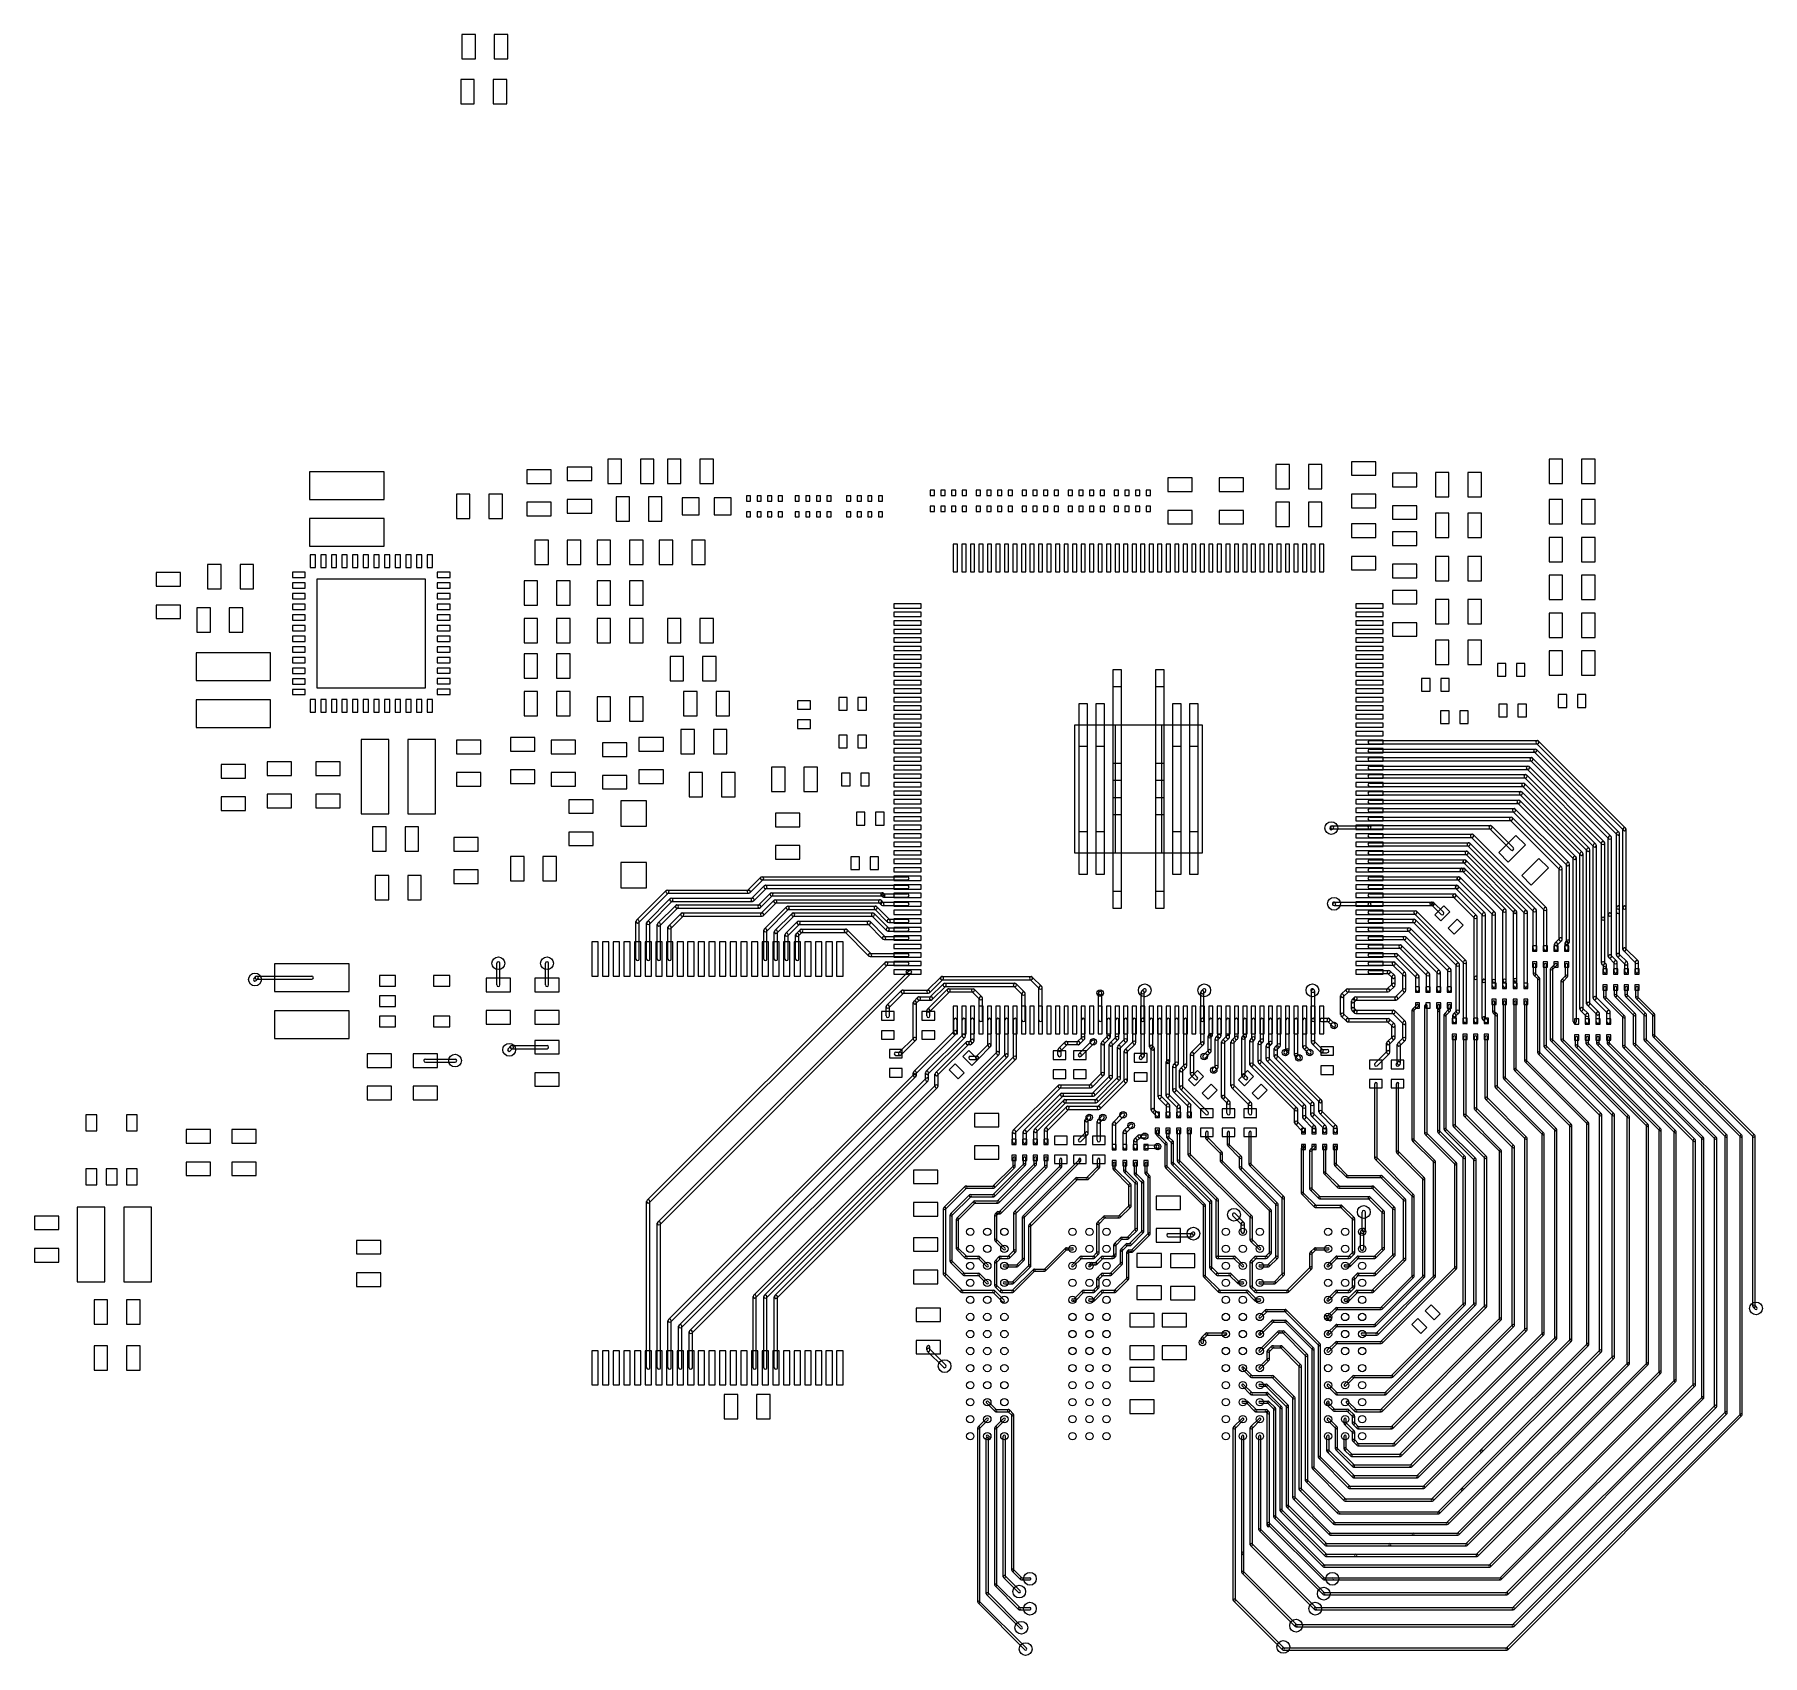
# Model space of a CAD drawing. Extents: x 61.7 to 142.8, y -131.7 to -55.6.
import ezdxf

# ---------------------------------------------------------------- set-up
doc = ezdxf.new("R2010")
doc.units = 0
doc.header["$MEASUREMENT"] = 0
doc.layers.add('BLACK', color=250, linetype='CONTINUOUS')

msp = doc.modelspace()

# ---------------------------------------------------------------- linework, layer by layer
at = {"layer": 'BLACK'}
for p, q in [((81.7245, -55.5625), (81.7245, -56.7055)), ((82.3595, -55.5625), (81.7245, -55.5625)), ((82.3595, -56.7055), (82.3595, -55.5625)), ((83.2485, -55.5625), (83.2485, -56.7055)), ((83.8835, -55.5625), (83.2485, -55.5625)), ((83.8835, -56.7055), (83.8835, -55.5625)), ((81.7245, -56.7055), (82.3595, -56.7055)), ((83.2485, -56.7055), (83.8835, -56.7055)), ((81.6705, -57.6785), (81.6705, -58.8215)), ((82.3055, -57.6785), (81.6705, -57.6785)), ((82.3055, -58.8215), (82.3055, -57.6785)), ((83.1945, -57.6785), (83.1945, -58.8215)), ((83.8295, -57.6785), (83.1945, -57.6785)), ((83.8295, -58.8215), (83.8295, -57.6785)), ((81.6705, -58.8215), (82.3055, -58.8215)), ((83.1945, -58.8215), (83.8295, -58.8215)), ((78.077, -76.101), (74.577, -76.101)), ((74.577, -76.101), (74.577, -77.401)), ((78.077, -77.401), (78.077, -76.101)), ((85.9155, -76.0095), (84.7725, -76.0095)), ((84.7725, -76.0095), (84.7725, -76.6445)), ((85.9155, -76.6445), (85.9155, -76.0095)), ((87.8205, -75.8825), (86.6775, -75.8825)), ((86.6775, -75.8825), (86.6775, -76.5175)), ((87.8205, -76.5175), (87.8205, -75.8825)), ((89.2175, -75.5015), (88.5825, -75.5015)), ((88.5825, -75.5015), (88.5825, -76.6445)), ((89.2175, -76.6445), (89.2175, -75.5015)), ((90.7415, -75.5015), (90.1065, -75.5015)), ((90.1065, -75.5015), (90.1065, -76.6445)), ((90.7415, -76.6445), (90.7415, -75.5015)), ((92.0115, -75.5015), (91.3765, -75.5015)), ((91.3765, -75.5015), (91.3765, -76.6445)), ((92.0115, -76.6445), (92.0115, -75.5015)), ((93.5355, -75.5015), (92.9005, -75.5015)), ((92.9005, -75.5015), (92.9005, -76.6445)), ((93.5355, -76.6445), (93.5355, -75.5015)), ((120.587, -75.7555), (119.952, -75.7555)), ((119.952, -75.7555), (119.952, -76.8985)), ((120.587, -76.8985), (120.587, -75.7555)), ((122.111, -75.7555), (121.476, -75.7555)), ((121.476, -75.7555), (121.476, -76.8985)), ((122.111, -76.8985), (122.111, -75.7555)), ((124.651, -75.6285), (123.508, -75.6285)), ((123.508, -75.6285), (123.508, -76.2635)), ((123.508, -76.2635), (124.651, -76.2635)), ((124.651, -76.2635), (124.651, -75.6285)), ((126.572, -76.1705), (125.429, -76.1705)), ((125.429, -76.1705), (125.429, -76.8055)), ((126.572, -76.8055), (126.572, -76.1705)), ((128.08, -76.1365), (127.445, -76.1365)), ((127.445, -76.1365), (127.445, -77.2795)), ((128.08, -77.2795), (128.08, -76.1365)), ((129.604, -76.1365), (128.969, -76.1365)), ((128.969, -76.1365), (128.969, -77.2795)), ((129.604, -77.2795), (129.604, -76.1365)), ((132.779, -75.5015), (132.779, -76.6445)), ((133.414, -75.5015), (132.779, -75.5015)), ((133.414, -76.6445), (133.414, -75.5015)), ((134.303, -75.5015), (134.303, -76.6445)), ((134.938, -75.5015), (134.303, -75.5015)), ((134.938, -76.6445), (134.938, -75.5015)), ((84.7725, -76.6445), (85.9155, -76.6445)), ((86.6775, -76.5175), (87.8205, -76.5175)), ((88.5825, -76.6445), (89.2175, -76.6445)), ((90.1065, -76.6445), (90.7415, -76.6445)), ((91.3765, -76.6445), (92.0115, -76.6445)), ((92.9005, -76.6445), (93.5355, -76.6445)), ((103.721, -76.97), (103.721, -77.22)), ((103.921, -76.97), (103.721, -76.97)), ((103.921, -77.22), (103.921, -76.97)), ((104.221, -76.97), (104.221, -77.22)), ((104.421, -76.97), (104.221, -76.97)), ((104.421, -77.22), (104.421, -76.97)), ((104.721, -76.97), (104.721, -77.22)), ((104.921, -76.97), (104.721, -76.97)), ((104.921, -77.22), (104.921, -76.97)), ((105.221, -76.97), (105.221, -77.22)), ((105.421, -76.97), (105.221, -76.97)), ((105.421, -77.22), (105.421, -76.97)), ((105.88, -76.97), (105.88, -77.22)), ((106.08, -76.97), (105.88, -76.97)), ((106.08, -77.22), (106.08, -76.97)), ((106.38, -76.97), (106.38, -77.22)), ((106.58, -76.97), (106.38, -76.97)), ((106.58, -77.22), (106.58, -76.97)), ((106.88, -76.97), (106.88, -77.22)), ((107.08, -76.97), (106.88, -76.97)), ((107.08, -77.22), (107.08, -76.97)), ((107.38, -76.97), (107.38, -77.22)), ((107.58, -76.97), (107.38, -76.97)), ((107.58, -77.22), (107.58, -76.97)), ((108.039, -76.97), (108.039, -77.22)), ((108.239, -76.97), (108.039, -76.97)), ((108.239, -77.22), (108.239, -76.97)), ((108.539, -76.97), (108.539, -77.22)), ((108.739, -76.97), (108.539, -76.97)), ((108.739, -77.22), (108.739, -76.97)), ((109.039, -76.97), (109.039, -77.22)), ((109.239, -76.97), (109.039, -76.97)), ((109.239, -77.22), (109.239, -76.97)), ((109.539, -76.97), (109.539, -77.22)), ((109.739, -76.97), (109.539, -76.97)), ((109.739, -77.22), (109.739, -76.97)), ((110.198, -76.97), (110.198, -77.22)), ((110.398, -76.97), (110.198, -76.97)), ((110.398, -77.22), (110.398, -76.97)), ((110.698, -76.97), (110.698, -77.22)), ((110.898, -76.97), (110.698, -76.97)), ((110.898, -77.22), (110.898, -76.97)), ((111.198, -76.97), (111.198, -77.22)), ((111.398, -76.97), (111.198, -76.97)), ((111.398, -77.22), (111.398, -76.97)), ((111.698, -76.97), (111.698, -77.22)), ((111.898, -76.97), (111.698, -76.97)), ((111.898, -77.22), (111.898, -76.97)), ((112.357, -76.97), (112.357, -77.22)), ((112.557, -76.97), (112.357, -76.97)), ((112.557, -77.22), (112.557, -76.97)), ((112.857, -76.97), (112.857, -77.22)), ((113.057, -76.97), (112.857, -76.97)), ((113.057, -77.22), (113.057, -76.97)), ((113.357, -76.97), (113.357, -77.22)), ((113.557, -76.97), (113.357, -76.97)), ((113.557, -77.22), (113.557, -76.97)), ((113.857, -76.97), (113.857, -77.22)), ((114.057, -76.97), (113.857, -76.97)), ((114.057, -77.22), (114.057, -76.97)), ((116.015, -76.3905), (114.872, -76.3905)), ((114.872, -76.3905), (114.872, -77.0255)), ((114.872, -77.0255), (116.015, -77.0255)), ((116.015, -77.0255), (116.015, -76.3905)), ((118.428, -76.3905), (117.285, -76.3905)), ((117.285, -76.3905), (117.285, -77.0255)), ((117.285, -77.0255), (118.428, -77.0255)), ((118.428, -77.0255), (118.428, -76.3905)), ((119.952, -76.8985), (120.587, -76.8985)), ((121.476, -76.8985), (122.111, -76.8985)), ((125.429, -76.8055), (126.572, -76.8055)), ((132.779, -76.6445), (133.414, -76.6445)), ((134.303, -76.6445), (134.938, -76.6445)), ((74.577, -77.401), (78.077, -77.401)), ((81.4705, -77.1525), (81.4705, -78.2955)), ((82.1055, -77.1525), (81.4705, -77.1525)), ((82.1055, -78.2955), (82.1055, -77.1525)), ((82.9945, -77.1525), (82.9945, -78.2955)), ((83.6295, -77.1525), (82.9945, -77.1525)), ((83.6295, -78.2955), (83.6295, -77.1525)), ((85.9155, -77.5335), (84.7725, -77.5335)), ((84.7725, -77.5335), (84.7725, -78.1685)), ((85.9155, -78.1685), (85.9155, -77.5335)), ((87.8205, -77.4065), (86.6775, -77.4065)), ((86.6775, -77.4065), (86.6775, -78.0415)), ((87.8205, -78.0415), (87.8205, -77.4065)), ((88.9635, -77.2795), (88.9635, -78.4225)), ((89.5985, -77.2795), (88.9635, -77.2795)), ((89.5985, -78.4225), (89.5985, -77.2795)), ((90.4875, -77.2795), (90.4875, -78.4225)), ((91.1225, -77.2795), (90.4875, -77.2795)), ((91.1225, -78.4225), (91.1225, -77.2795)), ((92.0699, -77.3252), (92.0699, -78.1228)), ((92.8675, -77.3252), (92.0699, -77.3252)), ((92.8675, -78.1228), (92.8675, -77.3252)), ((93.5685, -77.3252), (93.5685, -78.1228)), ((94.3661, -77.3252), (93.5685, -77.3252)), ((94.3661, -78.1228), (94.3661, -77.3252)), ((95.085, -77.224), (95.085, -77.474)), ((95.285, -77.224), (95.085, -77.224)), ((95.085, -77.474), (95.285, -77.474)), ((95.285, -77.474), (95.285, -77.224)), ((95.585, -77.224), (95.585, -77.474)), ((95.785, -77.224), (95.585, -77.224)), ((95.585, -77.474), (95.785, -77.474)), ((95.785, -77.474), (95.785, -77.224)), ((96.085, -77.224), (96.085, -77.474)), ((96.285, -77.224), (96.085, -77.224)), ((96.085, -77.474), (96.285, -77.474)), ((96.285, -77.474), (96.285, -77.224)), ((96.585, -77.224), (96.585, -77.474)), ((96.785, -77.224), (96.585, -77.224)), ((96.585, -77.474), (96.785, -77.474)), ((96.785, -77.474), (96.785, -77.224)), ((97.371, -77.224), (97.371, -77.474)), ((97.571, -77.224), (97.371, -77.224)), ((97.371, -77.474), (97.571, -77.474)), ((97.571, -77.474), (97.571, -77.224)), ((97.871, -77.224), (97.871, -77.474)), ((98.071, -77.224), (97.871, -77.224)), ((97.871, -77.474), (98.071, -77.474)), ((98.071, -77.474), (98.071, -77.224)), ((98.371, -77.224), (98.371, -77.474)), ((98.571, -77.224), (98.371, -77.224)), ((98.371, -77.474), (98.571, -77.474)), ((98.571, -77.474), (98.571, -77.224)), ((98.871, -77.224), (98.871, -77.474)), ((99.071, -77.224), (98.871, -77.224)), ((98.871, -77.474), (99.071, -77.474)), ((99.071, -77.474), (99.071, -77.224)), ((99.784, -77.224), (99.784, -77.474)), ((99.984, -77.224), (99.784, -77.224)), ((99.784, -77.474), (99.984, -77.474)), ((99.984, -77.474), (99.984, -77.224)), ((100.284, -77.224), (100.284, -77.474)), ((100.484, -77.224), (100.284, -77.224)), ((100.284, -77.474), (100.484, -77.474)), ((100.484, -77.474), (100.484, -77.224)), ((100.784, -77.224), (100.784, -77.474)), ((100.984, -77.224), (100.784, -77.224)), ((100.784, -77.474), (100.984, -77.474)), ((100.984, -77.474), (100.984, -77.224)), ((101.284, -77.224), (101.284, -77.474)), ((101.484, -77.224), (101.284, -77.224)), ((101.284, -77.474), (101.484, -77.474)), ((101.484, -77.474), (101.484, -77.224)), ((103.721, -77.22), (103.921, -77.22)), ((103.721, -77.72), (103.721, -77.97)), ((103.921, -77.72), (103.721, -77.72)), ((103.921, -77.97), (103.921, -77.72)), ((104.221, -77.22), (104.421, -77.22)), ((104.221, -77.72), (104.221, -77.97)), ((104.421, -77.72), (104.221, -77.72)), ((104.421, -77.97), (104.421, -77.72)), ((104.721, -77.22), (104.921, -77.22)), ((104.721, -77.72), (104.721, -77.97)), ((104.921, -77.72), (104.721, -77.72)), ((104.921, -77.97), (104.921, -77.72)), ((105.221, -77.22), (105.421, -77.22)), ((105.221, -77.72), (105.221, -77.97)), ((105.421, -77.72), (105.221, -77.72)), ((105.421, -77.97), (105.421, -77.72)), ((105.88, -77.22), (106.08, -77.22)), ((105.88, -77.72), (105.88, -77.97)), ((106.08, -77.72), (105.88, -77.72)), ((106.08, -77.97), (106.08, -77.72)), ((106.38, -77.22), (106.58, -77.22)), ((106.38, -77.72), (106.38, -77.97)), ((106.58, -77.72), (106.38, -77.72)), ((106.58, -77.97), (106.58, -77.72)), ((106.88, -77.22), (107.08, -77.22)), ((106.88, -77.72), (106.88, -77.97)), ((107.08, -77.72), (106.88, -77.72)), ((107.08, -77.97), (107.08, -77.72)), ((107.38, -77.22), (107.58, -77.22)), ((107.38, -77.72), (107.38, -77.97)), ((107.58, -77.72), (107.38, -77.72)), ((107.58, -77.97), (107.58, -77.72)), ((108.039, -77.22), (108.239, -77.22)), ((108.039, -77.72), (108.039, -77.97)), ((108.239, -77.72), (108.039, -77.72)), ((108.239, -77.97), (108.239, -77.72)), ((108.539, -77.22), (108.739, -77.22)), ((108.539, -77.72), (108.539, -77.97)), ((108.739, -77.72), (108.539, -77.72)), ((108.739, -77.97), (108.739, -77.72)), ((109.039, -77.22), (109.239, -77.22)), ((109.039, -77.72), (109.039, -77.97)), ((109.239, -77.72), (109.039, -77.72)), ((109.239, -77.97), (109.239, -77.72)), ((109.539, -77.22), (109.739, -77.22)), ((109.539, -77.72), (109.539, -77.97)), ((109.739, -77.72), (109.539, -77.72)), ((109.739, -77.97), (109.739, -77.72)), ((110.198, -77.22), (110.398, -77.22)), ((110.198, -77.72), (110.198, -77.97)), ((110.398, -77.72), (110.198, -77.72)), ((110.398, -77.97), (110.398, -77.72)), ((110.698, -77.22), (110.898, -77.22)), ((110.698, -77.72), (110.698, -77.97)), ((110.898, -77.72), (110.698, -77.72)), ((110.898, -77.97), (110.898, -77.72)), ((111.198, -77.22), (111.398, -77.22)), ((111.198, -77.72), (111.198, -77.97)), ((111.398, -77.72), (111.198, -77.72)), ((111.398, -77.97), (111.398, -77.72)), ((111.698, -77.22), (111.898, -77.22)), ((111.698, -77.72), (111.698, -77.97)), ((111.898, -77.72), (111.698, -77.72)), ((111.898, -77.97), (111.898, -77.72)), ((112.357, -77.22), (112.557, -77.22)), ((112.357, -77.72), (112.357, -77.97)), ((112.557, -77.72), (112.357, -77.72)), ((112.557, -77.97), (112.557, -77.72)), ((112.857, -77.22), (113.057, -77.22)), ((112.857, -77.72), (112.857, -77.97)), ((113.057, -77.72), (112.857, -77.72)), ((113.057, -77.97), (113.057, -77.72)), ((113.357, -77.22), (113.557, -77.22)), ((113.357, -77.72), (113.357, -77.97)), ((113.557, -77.72), (113.357, -77.72)), ((113.557, -77.97), (113.557, -77.72)), ((113.857, -77.22), (114.057, -77.22)), ((113.857, -77.72), (113.857, -77.97)), ((114.057, -77.72), (113.857, -77.72)), ((114.057, -77.97), (114.057, -77.72)), ((120.587, -77.5335), (119.952, -77.5335)), ((119.952, -77.5335), (119.952, -78.6765)), ((120.587, -78.6765), (120.587, -77.5335)), ((122.111, -77.5335), (121.476, -77.5335)), ((121.476, -77.5335), (121.476, -78.6765)), ((122.111, -78.6765), (122.111, -77.5335)), ((124.651, -77.1525), (123.508, -77.1525)), ((123.508, -77.1525), (123.508, -77.7875)), ((123.508, -77.7875), (124.651, -77.7875)), ((124.651, -77.7875), (124.651, -77.1525)), ((126.572, -77.6945), (125.429, -77.6945)), ((125.429, -77.6945), (125.429, -78.3295)), ((126.572, -78.3295), (126.572, -77.6945)), ((127.445, -77.2795), (128.08, -77.2795)), ((128.969, -77.2795), (129.604, -77.2795)), ((133.414, -77.4065), (132.779, -77.4065)), ((132.779, -77.4065), (132.779, -78.5495)), ((133.414, -78.5495), (133.414, -77.4065)), ((134.938, -77.4065), (134.303, -77.4065)), ((134.303, -77.4065), (134.303, -78.5495)), ((134.938, -78.5495), (134.938, -77.4065)), ((78.077, -78.301), (74.577, -78.301)), ((74.577, -78.301), (74.577, -79.601)), ((78.077, -79.601), (78.077, -78.301)), ((81.4705, -78.2955), (82.1055, -78.2955)), ((82.9945, -78.2955), (83.6295, -78.2955)), ((84.7725, -78.1685), (85.9155, -78.1685)), ((86.6775, -78.0415), (87.8205, -78.0415)), ((88.9635, -78.4225), (89.5985, -78.4225)), ((90.4875, -78.4225), (91.1225, -78.4225)), ((92.0699, -78.1228), (92.8675, -78.1228)), ((93.5685, -78.1228), (94.3661, -78.1228)), ((95.085, -77.974), (95.085, -78.224)), ((95.285, -77.974), (95.085, -77.974)), ((95.085, -78.224), (95.285, -78.224)), ((95.285, -78.224), (95.285, -77.974)), ((95.585, -77.974), (95.585, -78.224)), ((95.785, -77.974), (95.585, -77.974)), ((95.585, -78.224), (95.785, -78.224)), ((95.785, -78.224), (95.785, -77.974)), ((96.085, -77.974), (96.085, -78.224)), ((96.285, -77.974), (96.085, -77.974)), ((96.085, -78.224), (96.285, -78.224)), ((96.285, -78.224), (96.285, -77.974)), ((96.585, -77.974), (96.585, -78.224)), ((96.785, -77.974), (96.585, -77.974)), ((96.585, -78.224), (96.785, -78.224)), ((96.785, -78.224), (96.785, -77.974)), ((97.371, -77.974), (97.371, -78.224)), ((97.571, -77.974), (97.371, -77.974)), ((97.371, -78.224), (97.571, -78.224)), ((97.571, -78.224), (97.571, -77.974)), ((97.871, -77.974), (97.871, -78.224)), ((98.071, -77.974), (97.871, -77.974)), ((97.871, -78.224), (98.071, -78.224)), ((98.071, -78.224), (98.071, -77.974)), ((98.371, -77.974), (98.371, -78.224)), ((98.571, -77.974), (98.371, -77.974)), ((98.371, -78.224), (98.571, -78.224)), ((98.571, -78.224), (98.571, -77.974)), ((98.871, -77.974), (98.871, -78.224)), ((99.071, -77.974), (98.871, -77.974)), ((98.871, -78.224), (99.071, -78.224)), ((99.071, -78.224), (99.071, -77.974)), ((99.784, -77.974), (99.784, -78.224)), ((99.984, -77.974), (99.784, -77.974)), ((99.784, -78.224), (99.984, -78.224)), ((99.984, -78.224), (99.984, -77.974)), ((100.284, -77.974), (100.284, -78.224)), ((100.484, -77.974), (100.284, -77.974)), ((100.284, -78.224), (100.484, -78.224)), ((100.484, -78.224), (100.484, -77.974)), ((100.784, -77.974), (100.784, -78.224)), ((100.984, -77.974), (100.784, -77.974)), ((100.784, -78.224), (100.984, -78.224)), ((100.984, -78.224), (100.984, -77.974)), ((101.284, -77.974), (101.284, -78.224)), ((101.484, -77.974), (101.284, -77.974)), ((101.284, -78.224), (101.484, -78.224)), ((101.484, -78.224), (101.484, -77.974)), ((103.721, -77.97), (103.921, -77.97)), ((104.221, -77.97), (104.421, -77.97)), ((104.721, -77.97), (104.921, -77.97)), ((105.221, -77.97), (105.421, -77.97)), ((105.88, -77.97), (106.08, -77.97)), ((106.38, -77.97), (106.58, -77.97)), ((106.88, -77.97), (107.08, -77.97)), ((107.38, -77.97), (107.58, -77.97)), ((108.039, -77.97), (108.239, -77.97)), ((108.539, -77.97), (108.739, -77.97)), ((109.039, -77.97), (109.239, -77.97)), ((109.539, -77.97), (109.739, -77.97)), ((110.198, -77.97), (110.398, -77.97)), ((110.698, -77.97), (110.898, -77.97)), ((111.198, -77.97), (111.398, -77.97)), ((111.698, -77.97), (111.898, -77.97)), ((112.357, -77.97), (112.557, -77.97)), ((112.857, -77.97), (113.057, -77.97)), ((113.357, -77.97), (113.557, -77.97)), ((113.857, -77.97), (114.057, -77.97)), ((116.015, -77.9145), (114.872, -77.9145)), ((114.872, -77.9145), (114.872, -78.5495)), ((114.872, -78.5495), (116.015, -78.5495)), ((116.015, -78.5495), (116.015, -77.9145)), ((118.428, -77.9145), (117.285, -77.9145)), ((117.285, -77.9145), (117.285, -78.5495)), ((117.285, -78.5495), (118.428, -78.5495)), ((118.428, -78.5495), (118.428, -77.9145)), ((119.952, -78.6765), (120.587, -78.6765)), ((121.476, -78.6765), (122.111, -78.6765)), ((124.651, -78.5495), (123.508, -78.5495)), ((123.508, -78.5495), (123.508, -79.1845)), ((124.651, -79.1845), (124.651, -78.5495)), ((125.429, -78.3295), (126.572, -78.3295)), ((128.08, -78.0415), (127.445, -78.0415)), ((127.445, -78.0415), (127.445, -79.1845)), ((128.08, -79.1845), (128.08, -78.0415)), ((129.604, -78.0415), (128.969, -78.0415)), ((128.969, -78.0415), (128.969, -79.1845)), ((129.604, -79.1845), (129.604, -78.0415)), ((132.779, -78.5495), (133.414, -78.5495)), ((134.303, -78.5495), (134.938, -78.5495)), ((85.1535, -79.3115), (85.1535, -80.4545)), ((85.7885, -79.3115), (85.1535, -79.3115)), ((85.7885, -80.4545), (85.7885, -79.3115)), ((86.6775, -79.3115), (86.6775, -80.4545)), ((87.3125, -79.3115), (86.6775, -79.3115)), ((87.3125, -80.4545), (87.3125, -79.3115)), ((88.7095, -79.3115), (88.0745, -79.3115)), ((88.0745, -79.3115), (88.0745, -80.4545)), ((88.7095, -80.4545), (88.7095, -79.3115)), ((90.2335, -79.3115), (89.5985, -79.3115)), ((89.5985, -79.3115), (89.5985, -80.4545)), ((90.2335, -80.4545), (90.2335, -79.3115)), ((91.6305, -79.3115), (90.9955, -79.3115)), ((90.9955, -79.3115), (90.9955, -80.4545)), ((91.6305, -80.4545), (91.6305, -79.3115)), ((93.1545, -79.3115), (92.5195, -79.3115)), ((92.5195, -79.3115), (92.5195, -80.4545)), ((93.1545, -80.4545), (93.1545, -79.3115)), ((104.803, -79.5027), (104.803, -80.8006)), ((105.001, -79.5027), (104.803, -79.5027)), ((105.001, -80.8006), (105.001, -79.5027)), ((105.202, -79.5027), (105.202, -80.8006)), ((105.4, -79.5027), (105.202, -79.5027)), ((105.4, -80.8006), (105.4, -79.5027)), ((105.603, -79.5027), (105.603, -80.8006)), ((105.801, -79.5027), (105.603, -79.5027)), ((105.801, -80.8006), (105.801, -79.5027)), ((106.002, -79.5027), (106.002, -80.8006)), ((106.2, -79.5027), (106.002, -79.5027)), ((106.2, -80.8006), (106.2, -79.5027)), ((106.403, -79.5027), (106.403, -80.8006)), ((106.601, -79.5027), (106.403, -79.5027)), ((106.601, -80.8006), (106.601, -79.5027)), ((106.802, -79.5027), (106.802, -80.8006)), ((107, -79.5027), (106.802, -79.5027)), ((107, -80.8006), (107, -79.5027)), ((107.203, -79.5027), (107.203, -80.8006)), ((107.401, -79.5027), (107.203, -79.5027)), ((107.401, -80.8006), (107.401, -79.5027)), ((107.602, -79.5027), (107.602, -80.8006)), ((107.8, -79.5027), (107.602, -79.5027)), ((107.8, -80.8006), (107.8, -79.5027)), ((108.003, -79.5027), (108.003, -80.8006)), ((108.202, -79.5027), (108.003, -79.5027)), ((108.202, -80.8006), (108.202, -79.5027)), ((108.402, -79.5027), (108.402, -80.8006)), ((108.6, -79.5027), (108.402, -79.5027)), ((108.6, -80.8006), (108.6, -79.5027)), ((108.801, -79.5027), (108.801, -80.8006)), ((108.999, -79.5027), (108.801, -79.5027)), ((108.999, -80.8006), (108.999, -79.5027)), ((109.202, -79.5027), (109.202, -80.8006)), ((109.4, -79.5027), (109.202, -79.5027)), ((109.4, -80.8006), (109.4, -79.5027)), ((109.601, -79.5027), (109.601, -80.8006)), ((109.799, -79.5027), (109.601, -79.5027)), ((109.799, -80.8006), (109.799, -79.5027)), ((110.002, -79.5027), (110.002, -80.8006)), ((110.201, -79.5027), (110.002, -79.5027)), ((110.201, -80.8006), (110.201, -79.5027)), ((110.401, -79.5027), (110.401, -80.8006)), ((110.599, -79.5027), (110.401, -79.5027)), ((110.599, -80.8006), (110.599, -79.5027)), ((110.803, -79.5027), (110.803, -80.8006)), ((111.001, -79.5027), (110.803, -79.5027)), ((111.001, -80.8006), (111.001, -79.5027)), ((111.201, -79.5027), (111.201, -80.8006)), ((111.399, -79.5027), (111.201, -79.5027)), ((111.399, -80.8006), (111.399, -79.5027)), ((111.603, -79.5027), (111.603, -80.8006)), ((111.801, -79.5027), (111.603, -79.5027)), ((111.801, -80.8006), (111.801, -79.5027)), ((112.001, -79.5027), (112.001, -80.8006)), ((112.2, -79.5027), (112.001, -79.5027)), ((112.2, -80.8006), (112.2, -79.5027)), ((112.403, -79.5027), (112.403, -80.8006)), ((112.601, -79.5027), (112.403, -79.5027)), ((112.601, -80.8006), (112.601, -79.5027)), ((112.802, -79.5027), (112.802, -80.8006)), ((113, -79.5027), (112.802, -79.5027)), ((113, -80.8006), (113, -79.5027)), ((113.203, -79.5027), (113.203, -80.8006)), ((113.401, -79.5027), (113.203, -79.5027)), ((113.401, -80.8006), (113.401, -79.5027)), ((113.599, -79.5027), (113.599, -80.8006)), ((113.797, -79.5027), (113.599, -79.5027)), ((113.797, -80.8006), (113.797, -79.5027)), ((114, -79.5027), (114, -80.8006)), ((114.199, -79.5027), (114, -79.5027)), ((114.199, -80.8006), (114.199, -79.5027)), ((114.399, -79.5027), (114.399, -80.8006)), ((114.597, -79.5027), (114.399, -79.5027)), ((114.597, -80.8006), (114.597, -79.5027)), ((114.8, -79.5027), (114.8, -80.8006)), ((114.999, -79.5027), (114.8, -79.5027)), ((114.999, -80.8006), (114.999, -79.5027)), ((115.199, -79.5027), (115.199, -80.8006)), ((115.397, -79.5027), (115.199, -79.5027)), ((115.397, -80.8006), (115.397, -79.5027)), ((115.601, -79.5027), (115.601, -80.8006)), ((115.799, -79.5027), (115.601, -79.5027)), ((115.799, -80.8006), (115.799, -79.5027)), ((115.999, -79.5027), (115.999, -80.8006)), ((116.197, -79.5027), (115.999, -79.5027)), ((116.197, -80.8006), (116.197, -79.5027)), ((116.401, -79.5027), (116.401, -80.8006)), ((116.599, -79.5027), (116.401, -79.5027)), ((116.599, -80.8006), (116.599, -79.5027)), ((116.799, -79.5027), (116.799, -80.8006)), ((116.998, -79.5027), (116.799, -79.5027)), ((116.998, -80.8006), (116.998, -79.5027)), ((117.201, -79.5027), (117.201, -80.8006)), ((117.399, -79.5027), (117.201, -79.5027)), ((117.399, -80.8006), (117.399, -79.5027)), ((117.6, -79.5027), (117.6, -80.8006)), ((117.798, -79.5027), (117.6, -79.5027)), ((117.798, -80.8006), (117.798, -79.5027)), ((118.001, -79.5027), (118.001, -80.8006)), ((118.199, -79.5027), (118.001, -79.5027)), ((118.199, -80.8006), (118.199, -79.5027)), ((118.4, -79.5027), (118.4, -80.8006)), ((118.598, -79.5027), (118.4, -79.5027)), ((118.598, -80.8006), (118.598, -79.5027)), ((118.798, -79.5027), (118.798, -80.8006)), ((118.997, -79.5027), (118.798, -79.5027)), ((118.997, -80.8006), (118.997, -79.5027)), ((119.2, -79.5027), (119.2, -80.8006)), ((119.398, -79.5027), (119.2, -79.5027)), ((119.398, -80.8006), (119.398, -79.5027)), ((119.599, -79.5027), (119.599, -80.8006)), ((119.797, -79.5027), (119.599, -79.5027)), ((119.797, -80.8006), (119.797, -79.5027)), ((120, -79.5027), (120, -80.8006)), ((120.198, -79.5027), (120, -79.5027)), ((120.198, -80.8006), (120.198, -79.5027)), ((120.399, -79.5027), (120.399, -80.8006)), ((120.597, -79.5027), (120.399, -79.5027)), ((120.597, -80.8006), (120.597, -79.5027)), ((120.8, -79.5027), (120.8, -80.8006)), ((120.998, -79.5027), (120.8, -79.5027)), ((120.998, -80.8006), (120.998, -79.5027)), ((121.199, -79.5027), (121.199, -80.8006)), ((121.397, -79.5027), (121.199, -79.5027)), ((121.397, -80.8006), (121.397, -79.5027)), ((121.6, -79.5027), (121.6, -80.8006)), ((121.798, -79.5027), (121.6, -79.5027)), ((121.798, -80.8006), (121.798, -79.5027)), ((121.999, -79.5027), (121.999, -80.8006)), ((122.197, -79.5027), (121.999, -79.5027)), ((122.197, -80.8006), (122.197, -79.5027)), ((123.508, -79.1845), (124.651, -79.1845)), ((126.572, -78.9205), (125.429, -78.9205)), ((125.429, -78.9205), (125.429, -79.5555)), ((126.572, -79.5555), (126.572, -78.9205)), ((127.445, -79.1845), (128.08, -79.1845)), ((128.969, -79.1845), (129.604, -79.1845)), ((133.414, -79.1845), (132.779, -79.1845)), ((132.779, -79.1845), (132.779, -80.3275)), ((133.414, -80.3275), (133.414, -79.1845)), ((134.938, -79.1845), (134.303, -79.1845)), ((134.303, -79.1845), (134.303, -80.3275)), ((134.938, -80.3275), (134.938, -79.1845)), ((74.577, -79.601), (78.077, -79.601)), ((74.5973, -79.9948), (74.5973, -80.5942)), ((74.8462, -79.9948), (74.5973, -79.9948)), ((74.8462, -80.5942), (74.8462, -79.9948)), ((75.0976, -79.9948), (75.0976, -80.5942)), ((75.3466, -79.9948), (75.0976, -79.9948)), ((75.3466, -80.5942), (75.3466, -79.9948)), ((75.5955, -79.9948), (75.5955, -80.5942)), ((75.8444, -79.9948), (75.5955, -79.9948)), ((75.8444, -80.5942), (75.8444, -79.9948)), ((76.0959, -79.9948), (76.0959, -80.5942)), ((76.3448, -79.9948), (76.0959, -79.9948)), ((76.3448, -80.5942), (76.3448, -79.9948)), ((76.5962, -79.9948), (76.5962, -80.5942)), ((76.8452, -79.9948), (76.5962, -79.9948)), ((76.8452, -80.5942), (76.8452, -79.9948)), ((77.0966, -79.9948), (77.0966, -80.5942)), ((77.3455, -79.9948), (77.0966, -79.9948)), ((77.3455, -80.5942), (77.3455, -79.9948)), ((77.597, -79.9948), (77.597, -80.5942)), ((77.8459, -79.9948), (77.597, -79.9948)), ((77.8459, -80.5942), (77.8459, -79.9948)), ((78.0974, -79.9948), (78.0974, -80.5942)), ((78.3463, -79.9948), (78.0974, -79.9948)), ((78.3463, -80.5942), (78.3463, -79.9948)), ((78.5978, -79.9948), (78.5978, -80.5942)), ((78.8467, -79.9948), (78.5978, -79.9948)), ((78.8467, -80.5942), (78.8467, -79.9948)), ((79.0956, -79.9948), (79.0956, -80.5942)), ((79.3445, -79.9948), (79.0956, -79.9948)), ((79.3445, -80.5942), (79.3445, -79.9948)), ((79.596, -79.9948), (79.596, -80.5942)), ((79.8449, -79.9948), (79.596, -79.9948)), ((79.8449, -80.5942), (79.8449, -79.9948)), ((80.0964, -79.9948), (80.0964, -80.5942)), ((80.3453, -79.9948), (80.0964, -79.9948)), ((80.3453, -80.5942), (80.3453, -79.9948)), ((124.651, -80.0735), (123.508, -80.0735)), ((123.508, -80.0735), (123.508, -80.7085)), ((124.651, -80.7085), (124.651, -80.0735)), ((125.429, -79.5555), (126.572, -79.5555)), ((128.08, -80.0735), (127.445, -80.0735)), ((127.445, -80.0735), (127.445, -81.2165)), ((128.08, -81.2165), (128.08, -80.0735)), ((129.604, -80.0735), (128.969, -80.0735)), ((128.969, -80.0735), (128.969, -81.2165)), ((129.604, -81.2165), (129.604, -80.0735)), ((132.779, -80.3275), (133.414, -80.3275)), ((134.303, -80.3275), (134.938, -80.3275)), ((68.5165, -80.8355), (67.3735, -80.8355)), ((67.3735, -80.8355), (67.3735, -81.4705)), ((68.5165, -81.4705), (68.5165, -80.8355)), ((70.4215, -80.4545), (69.7865, -80.4545)), ((69.7865, -80.4545), (69.7865, -81.5975)), ((70.4215, -81.5975), (70.4215, -80.4545)), ((71.9455, -80.4545), (71.3105, -80.4545)), ((71.3105, -80.4545), (71.3105, -81.5975)), ((71.9455, -81.5975), (71.9455, -80.4545)), ((73.7718, -80.8203), (73.7718, -81.0692)), ((74.3712, -80.8203), (73.7718, -80.8203)), ((73.7718, -81.0692), (74.3712, -81.0692)), ((74.3712, -81.0692), (74.3712, -80.8203)), ((74.5973, -80.5942), (74.8462, -80.5942)), ((75.0976, -80.5942), (75.3466, -80.5942)), ((75.5955, -80.5942), (75.8444, -80.5942)), ((76.0959, -80.5942), (76.3448, -80.5942)), ((76.5962, -80.5942), (76.8452, -80.5942)), ((77.0966, -80.5942), (77.3455, -80.5942)), ((77.597, -80.5942), (77.8459, -80.5942)), ((78.0974, -80.5942), (78.3463, -80.5942)), ((78.5978, -80.5942), (78.8467, -80.5942)), ((79.0956, -80.5942), (79.3445, -80.5942)), ((79.596, -80.5942), (79.8449, -80.5942)), ((80.0964, -80.5942), (80.3453, -80.5942)), ((80.5688, -80.8177), (80.5688, -81.0666)), ((81.1682, -80.8177), (80.5688, -80.8177)), ((80.5688, -81.0666), (81.1682, -81.0666)), ((81.1682, -81.0666), (81.1682, -80.8177)), ((85.1535, -80.4545), (85.7885, -80.4545)), ((86.6775, -80.4545), (87.3125, -80.4545)), ((88.0745, -80.4545), (88.7095, -80.4545)), ((89.5985, -80.4545), (90.2335, -80.4545)), ((90.9955, -80.4545), (91.6305, -80.4545)), ((92.5195, -80.4545), (93.1545, -80.4545)), ((104.803, -80.8006), (105.001, -80.8006)), ((105.202, -80.8006), (105.4, -80.8006)), ((105.603, -80.8006), (105.801, -80.8006)), ((106.002, -80.8006), (106.2, -80.8006)), ((106.403, -80.8006), (106.601, -80.8006)), ((106.802, -80.8006), (107, -80.8006)), ((107.203, -80.8006), (107.401, -80.8006)), ((107.602, -80.8006), (107.8, -80.8006)), ((108.003, -80.8006), (108.202, -80.8006)), ((108.402, -80.8006), (108.6, -80.8006)), ((108.801, -80.8006), (108.999, -80.8006)), ((109.202, -80.8006), (109.4, -80.8006)), ((109.601, -80.8006), (109.799, -80.8006)), ((110.002, -80.8006), (110.201, -80.8006)), ((110.401, -80.8006), (110.599, -80.8006)), ((110.803, -80.8006), (111.001, -80.8006)), ((111.201, -80.8006), (111.399, -80.8006)), ((111.603, -80.8006), (111.801, -80.8006)), ((112.001, -80.8006), (112.2, -80.8006)), ((112.403, -80.8006), (112.601, -80.8006)), ((112.802, -80.8006), (113, -80.8006)), ((113.203, -80.8006), (113.401, -80.8006)), ((113.599, -80.8006), (113.797, -80.8006)), ((114, -80.8006), (114.199, -80.8006)), ((114.399, -80.8006), (114.597, -80.8006)), ((114.8, -80.8006), (114.999, -80.8006)), ((115.199, -80.8006), (115.397, -80.8006)), ((115.601, -80.8006), (115.799, -80.8006)), ((115.999, -80.8006), (116.197, -80.8006)), ((116.401, -80.8006), (116.599, -80.8006)), ((116.799, -80.8006), (116.998, -80.8006)), ((117.201, -80.8006), (117.399, -80.8006)), ((117.6, -80.8006), (117.798, -80.8006)), ((118.001, -80.8006), (118.199, -80.8006)), ((118.4, -80.8006), (118.598, -80.8006)), ((118.798, -80.8006), (118.997, -80.8006)), ((119.2, -80.8006), (119.398, -80.8006)), ((119.599, -80.8006), (119.797, -80.8006)), ((120, -80.8006), (120.198, -80.8006)), ((120.399, -80.8006), (120.597, -80.8006)), ((120.8, -80.8006), (120.998, -80.8006)), ((121.199, -80.8006), (121.397, -80.8006)), ((121.6, -80.8006), (121.798, -80.8006)), ((121.999, -80.8006), (122.197, -80.8006)), ((123.508, -80.7085), (124.651, -80.7085)), ((126.572, -80.4445), (125.429, -80.4445)), ((125.429, -80.4445), (125.429, -81.0795)), ((125.429, -81.0795), (126.572, -81.0795)), ((126.572, -81.0795), (126.572, -80.4445)), ((133.414, -80.9625), (132.779, -80.9625)), ((132.779, -80.9625), (132.779, -82.1055)), ((133.414, -82.1055), (133.414, -80.9625)), ((134.938, -80.9625), (134.303, -80.9625)), ((134.303, -80.9625), (134.303, -82.1055)), ((134.938, -82.1055), (134.938, -80.9625)), ((67.3735, -81.4705), (68.5165, -81.4705)), ((69.7865, -81.5975), (70.4215, -81.5975)), ((71.3105, -81.5975), (71.9455, -81.5975)), ((73.7718, -81.3206), (73.7718, -81.5696)), ((74.3712, -81.3206), (73.7718, -81.3206)), ((73.7718, -81.5696), (74.3712, -81.5696)), ((73.7718, -81.821), (73.7718, -82.0699)), ((74.3712, -81.821), (73.7718, -81.821)), ((74.3712, -81.5696), (74.3712, -81.3206)), ((74.3712, -82.0699), (74.3712, -81.821)), ((74.9198, -81.1428), (74.9198, -86.2432)), ((80.0202, -81.1428), (74.9198, -81.1428)), ((80.0202, -86.2432), (80.0202, -81.1428)), ((80.5688, -81.3181), (80.5688, -81.567)), ((81.1682, -81.3181), (80.5688, -81.3181)), ((80.5688, -81.567), (81.1682, -81.567)), ((80.5688, -81.8185), (80.5688, -82.0674)), ((81.1682, -81.8185), (80.5688, -81.8185)), ((81.1682, -81.567), (81.1682, -81.3181)), ((81.1682, -82.0674), (81.1682, -81.8185)), ((85.2805, -81.2165), (84.6455, -81.2165)), ((84.6455, -81.2165), (84.6455, -82.3595)), ((85.2805, -82.3595), (85.2805, -81.2165)), ((86.8045, -81.2165), (86.1695, -81.2165)), ((86.1695, -81.2165), (86.1695, -82.3595)), ((86.8045, -82.3595), (86.8045, -81.2165)), ((88.7095, -81.2165), (88.0745, -81.2165)), ((88.0745, -81.2165), (88.0745, -82.3595)), ((88.7095, -82.3595), (88.7095, -81.2165)), ((90.2335, -81.2165), (89.5985, -81.2165)), ((89.5985, -81.2165), (89.5985, -82.3595)), ((90.2335, -82.3595), (90.2335, -81.2165)), ((126.572, -81.6705), (125.429, -81.6705)), ((125.429, -81.6705), (125.429, -82.3055)), ((126.572, -82.3055), (126.572, -81.6705)), ((127.445, -81.2165), (128.08, -81.2165)), ((128.969, -81.2165), (129.604, -81.2165)), ((68.5165, -82.3595), (67.3735, -82.3595)), ((67.3735, -82.3595), (67.3735, -82.9945)), ((68.5165, -82.9945), (68.5165, -82.3595)), ((69.9135, -82.4865), (69.2785, -82.4865)), ((69.2785, -82.4865), (69.2785, -83.6295)), ((69.9135, -83.6295), (69.9135, -82.4865)), ((71.4375, -82.4865), (70.8025, -82.4865)), ((70.8025, -82.4865), (70.8025, -83.6295)), ((71.4375, -83.6295), (71.4375, -82.4865)), ((73.7718, -82.0699), (74.3712, -82.0699)), ((73.7718, -82.3214), (73.7718, -82.5703)), ((74.3712, -82.3214), (73.7718, -82.3214)), ((73.7718, -82.5703), (74.3712, -82.5703)), ((74.3712, -82.5703), (74.3712, -82.3214)), ((80.5688, -82.0674), (81.1682, -82.0674)), ((80.5688, -82.3163), (80.5688, -82.5652)), ((81.1682, -82.3163), (80.5688, -82.3163)), ((80.5688, -82.5652), (81.1682, -82.5652)), ((81.1682, -82.5652), (81.1682, -82.3163)), ((84.6455, -82.3595), (85.2805, -82.3595)), ((86.1695, -82.3595), (86.8045, -82.3595)), ((88.0745, -82.3595), (88.7095, -82.3595)), ((89.5985, -82.3595), (90.2335, -82.3595)), ((102.003, -82.303), (102.003, -82.5012)), ((103.301, -82.303), (102.003, -82.303)), ((102.003, -82.5012), (103.301, -82.5012)), ((102.003, -82.7018), (102.003, -82.8999)), ((103.301, -82.7018), (102.003, -82.7018)), ((103.301, -82.5012), (103.301, -82.303)), ((103.301, -82.8999), (103.301, -82.7018)), ((123.699, -82.303), (123.699, -82.5012)), ((124.997, -82.303), (123.699, -82.303)), ((123.699, -82.5012), (124.997, -82.5012)), ((123.699, -82.7018), (123.699, -82.8999)), ((124.997, -82.7018), (123.699, -82.7018)), ((124.997, -82.5012), (124.997, -82.303)), ((124.997, -82.8999), (124.997, -82.7018)), ((125.429, -82.3055), (126.572, -82.3055)), ((128.08, -82.1055), (127.445, -82.1055)), ((127.445, -82.1055), (127.445, -83.2485)), ((128.08, -83.2485), (128.08, -82.1055)), ((129.604, -82.1055), (128.969, -82.1055)), ((128.969, -82.1055), (128.969, -83.2485)), ((129.604, -83.2485), (129.604, -82.1055)), ((132.779, -82.1055), (133.414, -82.1055)), ((132.779, -82.7405), (132.779, -83.8835)), ((133.414, -82.7405), (132.779, -82.7405)), ((133.414, -83.8835), (133.414, -82.7405)), ((134.303, -82.1055), (134.938, -82.1055)), ((134.303, -82.7405), (134.303, -83.8835)), ((134.938, -82.7405), (134.303, -82.7405)), ((134.938, -83.8835), (134.938, -82.7405)), ((67.3735, -82.9945), (68.5165, -82.9945)), ((73.7718, -82.8192), (73.7718, -83.0682)), ((74.3712, -82.8192), (73.7718, -82.8192)), ((73.7718, -83.0682), (74.3712, -83.0682)), ((73.7718, -83.3196), (73.7718, -83.5685)), ((74.3712, -83.3196), (73.7718, -83.3196)), ((73.7718, -83.5685), (74.3712, -83.5685)), ((74.3712, -83.0682), (74.3712, -82.8192)), ((74.3712, -83.5685), (74.3712, -83.3196)), ((80.5713, -82.8167), (80.5713, -83.0656)), ((81.1708, -82.8167), (80.5713, -82.8167)), ((80.5713, -83.0656), (81.1708, -83.0656)), ((80.5713, -83.3171), (80.5713, -83.566)), ((81.1708, -83.3171), (80.5713, -83.3171)), ((80.5713, -83.566), (81.1708, -83.566)), ((81.1708, -83.0656), (81.1708, -82.8167)), ((81.1708, -83.566), (81.1708, -83.3171)), ((85.2805, -82.9945), (84.6455, -82.9945)), ((84.6455, -82.9945), (84.6455, -84.1375)), ((85.2805, -84.1375), (85.2805, -82.9945)), ((86.8045, -82.9945), (86.1695, -82.9945)), ((86.1695, -82.9945), (86.1695, -84.1375)), ((86.8045, -84.1375), (86.8045, -82.9945)), ((88.7095, -82.9945), (88.0745, -82.9945)), ((88.0745, -82.9945), (88.0745, -84.1375)), ((88.7095, -84.1375), (88.7095, -82.9945)), ((90.2335, -82.9945), (89.5985, -82.9945)), ((89.5985, -82.9945), (89.5985, -84.1375)), ((90.2335, -84.1375), (90.2335, -82.9945)), ((92.0115, -82.9945), (91.3765, -82.9945)), ((91.3765, -82.9945), (91.3765, -84.1375)), ((92.0115, -84.1375), (92.0115, -82.9945)), ((93.5355, -82.9945), (92.9005, -82.9945)), ((92.9005, -82.9945), (92.9005, -84.1375)), ((93.5355, -84.1375), (93.5355, -82.9945)), ((102.003, -82.8999), (103.301, -82.8999)), ((102.003, -83.1031), (102.003, -83.3013)), ((103.301, -83.1031), (102.003, -83.1031)), ((102.003, -83.3013), (103.301, -83.3013)), ((102.003, -83.5019), (102.003, -83.7)), ((103.301, -83.5019), (102.003, -83.5019)), ((103.301, -83.3013), (103.301, -83.1031)), ((103.301, -83.7), (103.301, -83.5019)), ((123.699, -82.8999), (124.997, -82.8999)), ((123.699, -83.1031), (123.699, -83.3013)), ((124.997, -83.1031), (123.699, -83.1031)), ((123.699, -83.3013), (124.997, -83.3013)), ((123.699, -83.5019), (123.699, -83.7)), ((124.997, -83.5019), (123.699, -83.5019)), ((124.997, -83.3013), (124.997, -83.1031)), ((124.997, -83.7), (124.997, -83.5019)), ((126.572, -83.1945), (125.429, -83.1945)), ((125.429, -83.1945), (125.429, -83.8295)), ((126.572, -83.8295), (126.572, -83.1945)), ((127.445, -83.2485), (128.08, -83.2485)), ((128.969, -83.2485), (129.604, -83.2485)), ((69.2785, -83.6295), (69.9135, -83.6295)), ((70.8025, -83.6295), (71.4375, -83.6295)), ((73.7718, -83.82), (73.7718, -84.0689)), ((74.3712, -83.82), (73.7718, -83.82)), ((73.7718, -84.0689), (74.3712, -84.0689)), ((73.7718, -84.3204), (73.7718, -84.5693)), ((74.3712, -84.3204), (73.7718, -84.3204)), ((74.3712, -84.0689), (74.3712, -83.82)), ((74.3712, -84.5693), (74.3712, -84.3204)), ((80.5713, -83.8175), (80.5713, -84.0664)), ((81.1708, -83.8175), (80.5713, -83.8175)), ((80.5713, -84.0664), (81.1708, -84.0664)), ((80.5713, -84.3178), (80.5713, -84.5668)), ((81.1708, -84.3178), (80.5713, -84.3178)), ((81.1708, -84.0664), (81.1708, -83.8175)), ((81.1708, -84.5668), (81.1708, -84.3178)), ((84.6455, -84.1375), (85.2805, -84.1375)), ((86.1695, -84.1375), (86.8045, -84.1375)), ((88.0745, -84.1375), (88.7095, -84.1375)), ((89.5985, -84.1375), (90.2335, -84.1375)), ((91.3765, -84.1375), (92.0115, -84.1375)), ((92.9005, -84.1375), (93.5355, -84.1375)), ((102.003, -83.7), (103.301, -83.7)), ((102.003, -83.9032), (102.003, -84.1014)), ((103.301, -83.9032), (102.003, -83.9032)), ((102.003, -84.1014), (103.301, -84.1014)), ((102.003, -84.302), (102.003, -84.5001)), ((103.301, -84.302), (102.003, -84.302)), ((103.301, -84.1014), (103.301, -83.9032)), ((103.301, -84.5001), (103.301, -84.302)), ((123.699, -83.7), (124.997, -83.7)), ((123.699, -83.9032), (123.699, -84.1014)), ((124.997, -83.9032), (123.699, -83.9032)), ((123.699, -84.1014), (124.997, -84.1014)), ((123.699, -84.302), (123.699, -84.5001)), ((124.997, -84.302), (123.699, -84.302)), ((124.997, -84.1014), (124.997, -83.9032)), ((124.997, -84.5001), (124.997, -84.302)), ((125.429, -83.8295), (126.572, -83.8295)), ((127.445, -84.0105), (127.445, -85.1535)), ((128.08, -84.0105), (127.445, -84.0105)), ((128.08, -85.1535), (128.08, -84.0105)), ((128.969, -84.0105), (128.969, -85.1535)), ((129.604, -84.0105), (128.969, -84.0105)), ((129.604, -85.1535), (129.604, -84.0105)), ((132.779, -83.8835), (133.414, -83.8835)), ((134.303, -83.8835), (134.938, -83.8835)), ((69.243, -84.61), (69.243, -85.91)), ((72.743, -84.61), (69.243, -84.61)), ((72.743, -85.91), (72.743, -84.61)), ((73.7718, -84.5693), (74.3712, -84.5693)), ((73.7718, -84.8208), (73.7718, -85.0697)), ((74.3712, -84.8208), (73.7718, -84.8208)), ((73.7718, -85.0697), (74.3712, -85.0697)), ((74.3712, -85.0697), (74.3712, -84.8208)), ((80.5713, -84.5668), (81.1708, -84.5668)), ((80.5713, -84.8182), (80.5713, -85.0671)), ((81.1708, -84.8182), (80.5713, -84.8182)), ((80.5713, -85.0671), (81.1708, -85.0671)), ((81.1708, -85.0671), (81.1708, -84.8182)), ((84.6455, -84.6455), (84.6455, -85.7885)), ((85.2805, -84.6455), (84.6455, -84.6455)), ((85.2805, -85.7885), (85.2805, -84.6455)), ((86.1695, -84.6455), (86.1695, -85.7885)), ((86.8045, -84.6455), (86.1695, -84.6455)), ((86.8045, -85.7885), (86.8045, -84.6455)), ((91.5035, -84.7725), (91.5035, -85.9155)), ((92.1385, -84.7725), (91.5035, -84.7725)), ((92.1385, -85.9155), (92.1385, -84.7725)), ((93.0275, -84.7725), (93.0275, -85.9155)), ((93.6625, -84.7725), (93.0275, -84.7725)), ((93.6625, -85.9155), (93.6625, -84.7725)), ((102.003, -84.5001), (103.301, -84.5001)), ((102.003, -84.7033), (102.003, -84.9015)), ((103.301, -84.7033), (102.003, -84.7033)), ((102.003, -84.9015), (103.301, -84.9015)), ((102.003, -85.1021), (102.003, -85.3002)), ((103.301, -85.1021), (102.003, -85.1021)), ((103.301, -84.9015), (103.301, -84.7033)), ((103.301, -85.3002), (103.301, -85.1021)), ((123.699, -84.5001), (124.997, -84.5001)), ((123.699, -84.7033), (123.699, -84.9015)), ((124.997, -84.7033), (123.699, -84.7033)), ((123.699, -84.9015), (124.997, -84.9015)), ((123.699, -85.1021), (123.699, -85.3002)), ((124.997, -85.1021), (123.699, -85.1021)), ((124.997, -84.9015), (124.997, -84.7033)), ((124.997, -85.3002), (124.997, -85.1021)), ((127.445, -85.1535), (128.08, -85.1535)), ((128.969, -85.1535), (129.604, -85.1535)), ((130.75, -85.1078), (130.352, -85.1078)), ((130.352, -85.1078), (130.352, -85.7072)), ((130.75, -85.7072), (130.75, -85.1078)), ((131.649, -85.1078), (131.251, -85.1078)), ((131.251, -85.1078), (131.251, -85.7072)), ((131.649, -85.7072), (131.649, -85.1078)), ((133.414, -84.5185), (132.779, -84.5185)), ((132.779, -84.5185), (132.779, -85.6615)), ((133.414, -85.6615), (133.414, -84.5185)), ((134.938, -84.5185), (134.303, -84.5185)), ((134.303, -84.5185), (134.303, -85.6615)), ((134.938, -85.6615), (134.938, -84.5185)), ((69.243, -85.91), (72.743, -85.91)), ((73.7718, -85.3211), (73.7718, -85.5701)), ((74.3712, -85.3211), (73.7718, -85.3211)), ((73.7718, -85.5701), (74.3712, -85.5701)), ((73.7718, -85.8215), (73.7718, -86.0704)), ((74.3712, -85.8215), (73.7718, -85.8215)), ((74.3712, -85.5701), (74.3712, -85.3211)), ((74.3712, -86.0704), (74.3712, -85.8215)), ((80.5713, -85.3186), (80.5713, -85.5675)), ((81.1708, -85.3186), (80.5713, -85.3186)), ((80.5713, -85.5675), (81.1708, -85.5675)), ((80.5713, -85.8164), (80.5713, -86.0654)), ((81.1708, -85.8164), (80.5713, -85.8164)), ((81.1708, -85.5675), (81.1708, -85.3186)), ((81.1708, -86.0654), (81.1708, -85.8164)), ((84.6455, -85.7885), (85.2805, -85.7885)), ((86.1695, -85.7885), (86.8045, -85.7885)), ((91.5035, -85.9155), (92.1385, -85.9155)), ((93.0275, -85.9155), (93.6625, -85.9155)), ((102.003, -85.3002), (103.301, -85.3002)), ((102.003, -85.5034), (102.003, -85.7016)), ((103.301, -85.5034), (102.003, -85.5034)), ((102.003, -85.7016), (103.301, -85.7016)), ((102.003, -85.9022), (102.003, -86.1003)), ((103.301, -85.9022), (102.003, -85.9022)), ((103.301, -85.7016), (103.301, -85.5034)), ((103.301, -86.1003), (103.301, -85.9022)), ((112.299, -85.4018), (112.299, -91.4013)), ((112.705, -85.4018), (112.299, -85.4018)), ((112.705, -91.4013), (112.705, -85.4018)), ((114.295, -85.4018), (114.295, -91.4013)), ((114.701, -85.4018), (114.295, -85.4018)), ((114.701, -91.4013), (114.701, -85.4018)), ((123.699, -85.3002), (124.997, -85.3002)), ((123.699, -85.5034), (123.699, -85.7016)), ((124.997, -85.5034), (123.699, -85.5034)), ((123.699, -85.7016), (124.997, -85.7016)), ((123.699, -85.9022), (123.699, -86.1003)), ((124.997, -85.9022), (123.699, -85.9022)), ((124.997, -85.7016), (124.997, -85.5034)), ((124.997, -86.1003), (124.997, -85.9022)), ((127.194, -85.8063), (126.796, -85.8063)), ((126.796, -85.8063), (126.796, -86.4057)), ((127.194, -86.4057), (127.194, -85.8063)), ((128.093, -85.8063), (127.695, -85.8063)), ((127.695, -85.8063), (127.695, -86.4057)), ((128.093, -86.4057), (128.093, -85.8063)), ((130.352, -85.7072), (130.75, -85.7072)), ((131.251, -85.7072), (131.649, -85.7072)), ((132.779, -85.6615), (133.414, -85.6615)), ((134.303, -85.6615), (134.938, -85.6615)), ((69.243, -86.81), (69.243, -88.11)), ((72.743, -86.81), (69.243, -86.81)), ((72.743, -88.11), (72.743, -86.81)), ((73.7718, -86.0704), (74.3712, -86.0704)), ((73.7718, -86.3194), (73.7718, -86.5683)), ((74.3712, -86.3194), (73.7718, -86.3194)), ((73.7718, -86.5683), (74.3712, -86.5683)), ((74.3712, -86.5683), (74.3712, -86.3194)), ((74.5973, -86.7943), (74.5973, -87.3938)), ((74.8462, -86.7943), (74.5973, -86.7943)), ((74.8462, -87.3938), (74.8462, -86.7943)), ((74.9198, -86.2432), (80.0202, -86.2432)), ((75.0976, -86.7943), (75.0976, -87.3938)), ((75.3466, -86.7943), (75.0976, -86.7943)), ((75.3466, -87.3938), (75.3466, -86.7943)), ((75.598, -86.7943), (75.598, -87.3938)), ((75.8469, -86.7943), (75.598, -86.7943)), ((75.8469, -87.3938), (75.8469, -86.7943)), ((76.0959, -86.7943), (76.0959, -87.3938)), ((76.3448, -86.7943), (76.0959, -86.7943)), ((76.3448, -87.3938), (76.3448, -86.7943)), ((76.5962, -86.7943), (76.5962, -87.3938)), ((76.8452, -86.7943), (76.5962, -86.7943)), ((76.8452, -87.3938), (76.8452, -86.7943)), ((77.0941, -86.7943), (77.0941, -87.3938)), ((77.343, -86.7943), (77.0941, -86.7943)), ((77.343, -87.3938), (77.343, -86.7943)), ((77.5945, -86.7943), (77.5945, -87.3938)), ((77.8434, -86.7943), (77.5945, -86.7943)), ((77.8434, -87.3938), (77.8434, -86.7943)), ((78.0948, -86.7943), (78.0948, -87.3938)), ((78.3438, -86.7943), (78.0948, -86.7943)), ((78.3438, -87.3938), (78.3438, -86.7943)), ((78.5952, -86.7943), (78.5952, -87.3938)), ((78.8441, -86.7943), (78.5952, -86.7943)), ((78.8441, -87.3938), (78.8441, -86.7943)), ((79.0956, -86.7943), (79.0956, -87.3938)), ((79.3445, -86.7943), (79.0956, -86.7943)), ((79.3445, -87.3938), (79.3445, -86.7943)), ((79.596, -86.7943), (79.596, -87.3938)), ((79.8449, -86.7943), (79.596, -86.7943)), ((79.8449, -87.3938), (79.8449, -86.7943)), ((80.0964, -86.7943), (80.0964, -87.3938)), ((80.3453, -86.7943), (80.0964, -86.7943)), ((80.3453, -87.3938), (80.3453, -86.7943)), ((80.5688, -86.3168), (80.5688, -86.5657)), ((81.1682, -86.3168), (80.5688, -86.3168)), ((80.5688, -86.5657), (81.1682, -86.5657)), ((80.5713, -86.0654), (81.1708, -86.0654)), ((81.1682, -86.5657), (81.1682, -86.3168)), ((85.2805, -86.4235), (84.6455, -86.4235)), ((84.6455, -86.4235), (84.6455, -87.5665)), ((85.2805, -87.5665), (85.2805, -86.4235)), ((86.8045, -86.4235), (86.1695, -86.4235)), ((86.1695, -86.4235), (86.1695, -87.5665)), ((86.8045, -87.5665), (86.8045, -86.4235)), ((88.7095, -86.6775), (88.0745, -86.6775)), ((88.0745, -86.6775), (88.0745, -87.8205)), ((88.7095, -87.8205), (88.7095, -86.6775)), ((90.2335, -86.6775), (89.5985, -86.6775)), ((89.5985, -86.6775), (89.5985, -87.8205)), ((90.2335, -87.8205), (90.2335, -86.6775)), ((92.1385, -86.4235), (92.1385, -87.5665)), ((92.7735, -86.4235), (92.1385, -86.4235)), ((92.7735, -87.5665), (92.7735, -86.4235)), ((93.6625, -86.4235), (93.6625, -87.5665)), ((94.2975, -86.4235), (93.6625, -86.4235)), ((94.2975, -87.5665), (94.2975, -86.4235)), ((99.8258, -86.6953), (99.427, -86.6953)), ((99.427, -86.6953), (99.427, -87.2947)), ((99.8258, -87.2947), (99.8258, -86.6953)), ((100.725, -86.6953), (100.326, -86.6953)), ((100.326, -86.6953), (100.326, -87.2947)), ((100.725, -87.2947), (100.725, -86.6953)), ((102.003, -86.1003), (103.301, -86.1003)), ((102.003, -86.301), (102.003, -86.4991)), ((103.301, -86.301), (102.003, -86.301)), ((102.003, -86.4991), (103.301, -86.4991)), ((102.003, -86.7023), (102.003, -86.9004)), ((103.301, -86.7023), (102.003, -86.7023)), ((103.301, -86.4991), (103.301, -86.301)), ((103.301, -86.9004), (103.301, -86.7023)), ((112.299, -86.2019), (112.299, -92.2014)), ((112.705, -86.2019), (112.299, -86.2019)), ((112.705, -92.2014), (112.705, -86.2019)), ((114.295, -86.2019), (114.295, -92.2014)), ((114.701, -86.2019), (114.295, -86.2019)), ((114.701, -92.2014), (114.701, -86.2019)), ((123.699, -86.1003), (124.997, -86.1003)), ((123.699, -86.301), (123.699, -86.4991)), ((124.997, -86.301), (123.699, -86.301)), ((123.699, -86.4991), (124.997, -86.4991)), ((123.699, -86.7023), (123.699, -86.9004)), ((124.997, -86.7023), (123.699, -86.7023)), ((124.997, -86.4991), (124.997, -86.301)), ((124.997, -86.9004), (124.997, -86.7023)), ((126.796, -86.4057), (127.194, -86.4057)), ((127.695, -86.4057), (128.093, -86.4057)), ((133.608, -86.5683), (133.209, -86.5683)), ((133.209, -86.5683), (133.209, -87.1677)), ((133.608, -87.1677), (133.608, -86.5683)), ((134.507, -86.5683), (134.108, -86.5683)), ((134.108, -86.5683), (134.108, -87.1677)), ((134.507, -87.1677), (134.507, -86.5683)), ((74.5973, -87.3938), (74.8462, -87.3938)), ((75.0976, -87.3938), (75.3466, -87.3938)), ((75.598, -87.3938), (75.8469, -87.3938)), ((76.0959, -87.3938), (76.3448, -87.3938)), ((76.5962, -87.3938), (76.8452, -87.3938)), ((77.0941, -87.3938), (77.343, -87.3938)), ((77.5945, -87.3938), (77.8434, -87.3938)), ((78.0948, -87.3938), (78.3438, -87.3938)), ((78.5952, -87.3938), (78.8441, -87.3938)), ((79.0956, -87.3938), (79.3445, -87.3938)), ((79.596, -87.3938), (79.8449, -87.3938)), ((80.0964, -87.3938), (80.3453, -87.3938)), ((84.6455, -87.5665), (85.2805, -87.5665)), ((86.1695, -87.5665), (86.8045, -87.5665)), ((92.1385, -87.5665), (92.7735, -87.5665)), ((93.6625, -87.5665), (94.2975, -87.5665)), ((98.0897, -86.854), (97.4903, -86.854)), ((97.4903, -86.854), (97.4903, -87.2528)), ((97.4903, -87.2528), (98.0897, -87.2528)), ((98.0897, -87.2528), (98.0897, -86.854)), ((99.427, -87.2947), (99.8258, -87.2947)), ((100.326, -87.2947), (100.725, -87.2947)), ((102.003, -86.9004), (103.301, -86.9004)), ((102.003, -87.1011), (102.003, -87.2992)), ((103.301, -87.1011), (102.003, -87.1011)), ((102.003, -87.2992), (103.301, -87.2992)), ((102.003, -87.5024), (102.003, -87.7005)), ((103.301, -87.5024), (102.003, -87.5024)), ((103.301, -87.2992), (103.301, -87.1011)), ((103.301, -87.7005), (103.301, -87.5024)), ((110.698, -87.002), (110.698, -93.0015)), ((111.105, -87.002), (110.698, -87.002)), ((111.105, -93.0015), (111.105, -87.002)), ((111.498, -87.002), (111.498, -93.0015)), ((111.905, -87.002), (111.498, -87.002)), ((111.905, -93.0015), (111.905, -87.002)), ((115.095, -87.002), (115.095, -93.0015)), ((115.502, -87.002), (115.095, -87.002)), ((115.502, -93.0015), (115.502, -87.002)), ((115.895, -87.002), (115.895, -93.0015)), ((116.302, -87.002), (115.895, -87.002)), ((116.302, -93.0015), (116.302, -87.002)), ((123.699, -86.9004), (124.997, -86.9004)), ((123.699, -87.1011), (123.699, -87.2992)), ((124.997, -87.1011), (123.699, -87.1011)), ((123.699, -87.2992), (124.997, -87.2992)), ((123.699, -87.5024), (123.699, -87.7005)), ((124.997, -87.5024), (123.699, -87.5024)), ((124.997, -87.2992), (124.997, -87.1011)), ((124.997, -87.7005), (124.997, -87.5024)), ((128.083, -87.3303), (127.685, -87.3303)), ((127.685, -87.3303), (127.685, -87.9297)), ((128.083, -87.9297), (128.083, -87.3303)), ((128.982, -87.3303), (128.584, -87.3303)), ((128.584, -87.3303), (128.584, -87.9297)), ((128.982, -87.9297), (128.982, -87.3303)), ((130.415, -87.0128), (130.415, -87.6122)), ((130.814, -87.0128), (130.415, -87.0128)), ((130.415, -87.6122), (130.814, -87.6122)), ((130.814, -87.6122), (130.814, -87.0128)), ((131.314, -87.0128), (131.314, -87.6122)), ((131.713, -87.0128), (131.314, -87.0128)), ((131.314, -87.6122), (131.713, -87.6122)), ((131.713, -87.6122), (131.713, -87.0128)), ((133.209, -87.1677), (133.608, -87.1677)), ((134.108, -87.1677), (134.507, -87.1677)), ((69.243, -88.11), (72.743, -88.11)), ((88.0745, -87.8205), (88.7095, -87.8205)), ((89.5985, -87.8205), (90.2335, -87.8205)), ((92.0115, -88.2015), (92.0115, -89.3445)), ((92.6465, -88.2015), (92.0115, -88.2015)), ((92.6465, -89.3445), (92.6465, -88.2015)), ((93.5355, -88.2015), (93.5355, -89.3445)), ((94.1705, -88.2015), (93.5355, -88.2015)), ((94.1705, -89.3445), (94.1705, -88.2015)), ((98.0897, -87.7532), (97.4903, -87.7532)), ((97.4903, -87.7532), (97.4903, -88.152)), ((97.4903, -88.152), (98.0897, -88.152)), ((98.0897, -88.152), (98.0897, -87.7532)), ((102.003, -87.7005), (103.301, -87.7005)), ((102.003, -87.9012), (102.003, -88.0993)), ((103.301, -87.9012), (102.003, -87.9012)), ((102.003, -88.0993), (103.301, -88.0993)), ((102.003, -88.3025), (102.003, -88.5006)), ((103.301, -88.3025), (102.003, -88.3025)), ((103.301, -88.0993), (103.301, -87.9012)), ((103.301, -88.5006), (103.301, -88.3025)), ((110.5, -88.0003), (110.5, -93.9997)), ((116.5, -88.0003), (110.5, -88.0003)), ((112.409, -88.0003), (112.409, -93.9997)), ((114.591, -88.0003), (112.409, -88.0003)), ((114.591, -93.9997), (114.591, -88.0003)), ((116.5, -93.9997), (116.5, -88.0003)), ((123.699, -87.7005), (124.997, -87.7005)), ((123.699, -87.9012), (123.699, -88.0993)), ((124.997, -87.9012), (123.699, -87.9012)), ((123.699, -88.0993), (124.997, -88.0993)), ((123.699, -88.3025), (123.699, -88.5006)), ((124.997, -88.3025), (123.699, -88.3025)), ((124.997, -88.0993), (124.997, -87.9012)), ((124.997, -88.5006), (124.997, -88.3025)), ((127.685, -87.9297), (128.083, -87.9297)), ((128.584, -87.9297), (128.982, -87.9297)), ((78.29, -88.674), (76.99, -88.674)), ((76.99, -88.674), (76.99, -92.174)), ((78.29, -92.174), (78.29, -88.674)), ((80.49, -88.674), (79.19, -88.674)), ((79.19, -88.674), (79.19, -92.174)), ((80.49, -92.174), (80.49, -88.674)), ((82.6135, -88.7095), (81.4705, -88.7095)), ((81.4705, -88.7095), (81.4705, -89.3445)), ((82.6135, -89.3445), (82.6135, -88.7095)), ((85.1535, -88.5825), (84.0105, -88.5825)), ((84.0105, -88.5825), (84.0105, -89.2175)), ((84.0105, -89.2175), (85.1535, -89.2175)), ((85.1535, -89.2175), (85.1535, -88.5825)), ((87.0585, -88.7095), (85.9155, -88.7095)), ((85.9155, -88.7095), (85.9155, -89.3445)), ((87.0585, -89.3445), (87.0585, -88.7095)), ((89.4715, -88.8365), (88.3285, -88.8365)), ((88.3285, -88.8365), (88.3285, -89.4715)), ((89.4715, -89.4715), (89.4715, -88.8365)), ((91.186, -88.5825), (90.043, -88.5825)), ((90.043, -88.5825), (90.043, -89.2175)), ((90.043, -89.2175), (91.186, -89.2175)), ((91.186, -89.2175), (91.186, -88.5825)), ((99.427, -88.4733), (99.427, -89.0727)), ((99.8258, -88.4733), (99.427, -88.4733)), ((99.427, -89.0727), (99.8258, -89.0727)), ((99.8258, -89.0727), (99.8258, -88.4733)), ((100.326, -88.4733), (100.326, -89.0727)), ((100.725, -88.4733), (100.326, -88.4733)), ((100.326, -89.0727), (100.725, -89.0727)), ((100.725, -89.0727), (100.725, -88.4733)), ((102.003, -88.5006), (103.301, -88.5006)), ((102.003, -88.7013), (102.003, -88.8994)), ((103.301, -88.7013), (102.003, -88.7013)), ((102.003, -88.8994), (103.301, -88.8994)), ((102.003, -89.1026), (102.003, -89.3007)), ((103.301, -89.1026), (102.003, -89.1026)), ((103.301, -88.8994), (103.301, -88.7013)), ((103.301, -89.3007), (103.301, -89.1026)), ((110.698, -88.9985), (110.698, -94.998)), ((111.105, -88.9985), (110.698, -88.9985)), ((111.105, -94.998), (111.105, -88.9985)), ((111.498, -88.9985), (111.498, -94.998)), ((111.905, -88.9985), (111.498, -88.9985)), ((111.905, -94.998), (111.905, -88.9985)), ((115.095, -88.9985), (115.095, -94.998)), ((115.502, -88.9985), (115.095, -88.9985)), ((115.502, -94.998), (115.502, -88.9985)), ((115.895, -88.9985), (115.895, -94.998)), ((116.302, -88.9985), (115.895, -88.9985)), ((116.302, -94.998), (116.302, -88.9985)), ((123.699, -88.5006), (124.997, -88.5006)), ((123.699, -88.7013), (123.699, -88.8994)), ((124.997, -88.7013), (123.699, -88.7013)), ((123.699, -88.8994), (124.997, -88.8994)), ((123.699, -89.1026), (123.699, -89.3007)), ((124.997, -89.1026), (123.699, -89.1026)), ((124.348, -88.7242), (132.234, -88.7242)), ((124.348, -88.8766), (132.234, -88.8766)), ((124.348, -89.1255), (132.128, -89.1255)), ((124.997, -88.8994), (124.997, -88.7013)), ((124.997, -89.3007), (124.997, -89.1026)), ((132.074, -89.2556), (135.963, -93.1449)), ((132.18, -88.8542), (136.268, -92.9417)), ((132.182, -89.1478), (136.071, -93.0371)), ((132.288, -88.7465), (136.376, -92.8339)), ((71.5645, -89.8525), (70.4215, -89.8525)), ((70.4215, -89.8525), (70.4215, -90.4875)), ((71.5645, -90.4875), (71.5645, -89.8525)), ((73.7235, -89.7255), (72.5805, -89.7255)), ((72.5805, -89.7255), (72.5805, -90.3605)), ((73.7235, -90.3605), (73.7235, -89.7255)), ((76.0095, -89.7255), (74.8665, -89.7255)), ((74.8665, -89.7255), (74.8665, -90.3605)), ((76.0095, -90.3605), (76.0095, -89.7255)), ((81.4705, -89.3445), (82.6135, -89.3445)), ((85.9155, -89.3445), (87.0585, -89.3445)), ((88.3285, -89.4715), (89.4715, -89.4715)), ((92.0115, -89.3445), (92.6465, -89.3445)), ((93.5355, -89.3445), (94.1705, -89.3445)), ((96.266, -89.9795), (96.266, -91.1225)), ((96.901, -89.9795), (96.266, -89.9795)), ((96.901, -91.1225), (96.901, -89.9795)), ((97.79, -89.9795), (97.79, -91.1225)), ((98.425, -89.9795), (97.79, -89.9795)), ((98.425, -91.1225), (98.425, -89.9795)), ((102.003, -89.3007), (103.301, -89.3007)), ((102.003, -89.5014), (102.003, -89.6995)), ((103.301, -89.5014), (102.003, -89.5014)), ((102.003, -89.6995), (103.301, -89.6995)), ((102.003, -89.9027), (102.003, -90.1008)), ((103.301, -89.9027), (102.003, -89.9027)), ((103.301, -89.6995), (103.301, -89.5014)), ((103.301, -90.1008), (103.301, -89.9027)), ((112.299, -89.7986), (112.299, -95.7981)), ((112.705, -89.7986), (112.299, -89.7986)), ((112.705, -95.7981), (112.705, -89.7986)), ((114.295, -89.7986), (114.295, -95.7981)), ((114.701, -89.7986), (114.295, -89.7986)), ((114.701, -95.7981), (114.701, -89.7986)), ((123.699, -89.3007), (124.997, -89.3007)), ((123.699, -89.5014), (123.699, -89.6995)), ((124.997, -89.5014), (123.699, -89.5014)), ((123.699, -89.6995), (124.997, -89.6995)), ((123.699, -89.9027), (123.699, -90.1008)), ((124.997, -89.9027), (123.699, -89.9027)), ((124.348, -89.2779), (132.128, -89.2779)), ((124.348, -89.5243), (131.955, -89.5243)), ((124.348, -89.6767), (131.955, -89.6767)), ((124.348, -89.9256), (131.785, -89.9256)), ((124.997, -89.6995), (124.997, -89.5014)), ((124.997, -90.1008), (124.997, -89.9027)), ((131.731, -90.0557), (135.265, -93.5894)), ((131.839, -89.9479), (135.372, -93.4816)), ((131.901, -89.6543), (135.582, -93.3354)), ((132.009, -89.5466), (135.69, -93.2276)), ((70.4215, -90.4875), (71.5645, -90.4875)), ((72.5805, -90.3605), (73.7235, -90.3605)), ((74.8665, -90.3605), (76.0095, -90.3605)), ((82.6135, -90.2335), (81.4705, -90.2335)), ((81.4705, -90.2335), (81.4705, -90.8685)), ((81.4705, -90.8685), (82.6135, -90.8685)), ((82.6135, -90.8685), (82.6135, -90.2335)), ((85.1535, -90.1065), (84.0105, -90.1065)), ((84.0105, -90.1065), (84.0105, -90.7415)), ((84.0105, -90.7415), (85.1535, -90.7415)), ((85.1535, -90.7415), (85.1535, -90.1065)), ((87.0585, -90.2335), (85.9155, -90.2335)), ((85.9155, -90.2335), (85.9155, -90.8685)), ((85.9155, -90.8685), (87.0585, -90.8685)), ((87.0585, -90.8685), (87.0585, -90.2335)), ((89.4715, -90.3605), (88.3285, -90.3605)), ((88.3285, -90.3605), (88.3285, -90.9955)), ((89.4715, -90.9955), (89.4715, -90.3605)), ((91.186, -90.1065), (90.043, -90.1065)), ((90.043, -90.1065), (90.043, -90.7415)), ((90.043, -90.7415), (91.186, -90.7415)), ((91.186, -90.7415), (91.186, -90.1065)), ((93.0275, -90.2335), (92.3925, -90.2335)), ((92.3925, -90.2335), (92.3925, -91.3765)), ((93.0275, -91.3765), (93.0275, -90.2335)), ((94.5515, -90.2335), (93.9165, -90.2335)), ((93.9165, -90.2335), (93.9165, -91.3765)), ((94.5515, -91.3765), (94.5515, -90.2335)), ((99.554, -90.2513), (99.554, -90.8507)), ((99.9528, -90.2513), (99.554, -90.2513)), ((99.554, -90.8507), (99.9528, -90.8507)), ((99.9528, -90.8507), (99.9528, -90.2513)), ((100.453, -90.2513), (100.453, -90.8507)), ((100.852, -90.2513), (100.453, -90.2513)), ((100.453, -90.8507), (100.852, -90.8507)), ((100.852, -90.8507), (100.852, -90.2513)), ((102.003, -90.1008), (103.301, -90.1008)), ((102.003, -90.3015), (102.003, -90.4996)), ((103.301, -90.3015), (102.003, -90.3015)), ((102.003, -90.4996), (103.301, -90.4996)), ((102.003, -90.7028), (102.003, -90.9009)), ((103.301, -90.7028), (102.003, -90.7028)), ((103.301, -90.4996), (103.301, -90.3015)), ((103.301, -90.9009), (103.301, -90.7028)), ((112.299, -90.5987), (112.299, -96.5982)), ((112.705, -90.5987), (112.299, -90.5987)), ((112.705, -96.5982), (112.705, -90.5987)), ((114.295, -90.5987), (114.295, -96.5982)), ((114.701, -90.5987), (114.295, -90.5987)), ((114.701, -96.5982), (114.701, -90.5987)), ((123.699, -90.1008), (124.997, -90.1008)), ((123.699, -90.3015), (123.699, -90.4996)), ((124.997, -90.3015), (123.699, -90.3015)), ((123.699, -90.4996), (124.997, -90.4996)), ((123.699, -90.7028), (123.699, -90.9009)), ((124.997, -90.7028), (123.699, -90.7028)), ((124.348, -90.078), (131.785, -90.078)), ((124.348, -90.3244), (131.676, -90.3244)), ((124.348, -90.4768), (131.676, -90.4768)), ((124.348, -90.7257), (131.569, -90.7257)), ((124.348, -90.8781), (131.569, -90.8781)), ((124.997, -90.4996), (124.997, -90.3015)), ((124.997, -90.9009), (124.997, -90.7028)), ((131.515, -90.8558), (134.566, -93.9069)), ((131.622, -90.4544), (134.871, -93.7037)), ((131.623, -90.748), (134.674, -93.7991)), ((131.729, -90.3467), (134.979, -93.5959)), ((71.5645, -91.3765), (70.4215, -91.3765)), ((70.4215, -91.3765), (70.4215, -92.0115)), ((71.5645, -92.0115), (71.5645, -91.3765)), ((73.7235, -91.2495), (72.5805, -91.2495)), ((72.5805, -91.2495), (72.5805, -91.8845)), ((73.7235, -91.8845), (73.7235, -91.2495)), ((76.0095, -91.2495), (74.8665, -91.2495)), ((74.8665, -91.2495), (74.8665, -91.8845)), ((76.0095, -91.8845), (76.0095, -91.2495)), ((87.884, -91.5035), (86.741, -91.5035)), ((86.741, -91.5035), (86.741, -92.1385)), ((87.884, -92.1385), (87.884, -91.5035)), ((88.3285, -90.9955), (89.4715, -90.9955)), ((90.3884, -91.5492), (89.1896, -91.5492)), ((89.1896, -91.5492), (89.1896, -92.7481)), ((90.3884, -92.7481), (90.3884, -91.5492)), ((92.3925, -91.3765), (93.0275, -91.3765)), ((93.9165, -91.3765), (94.5515, -91.3765)), ((96.266, -91.1225), (96.901, -91.1225)), ((97.79, -91.1225), (98.425, -91.1225)), ((102.003, -90.9009), (103.301, -90.9009)), ((102.003, -91.0991), (102.003, -91.2972)), ((103.301, -91.0991), (102.003, -91.0991)), ((102.003, -91.2972), (103.301, -91.2972)), ((102.003, -91.5004), (102.003, -91.6985)), ((103.301, -91.5004), (102.003, -91.5004)), ((103.301, -91.2972), (103.301, -91.0991)), ((103.301, -91.6985), (103.301, -91.5004)), ((112.299, -91.4013), (112.705, -91.4013)), ((114.295, -91.4013), (114.701, -91.4013)), ((123.699, -90.9009), (124.997, -90.9009)), ((123.699, -91.0991), (123.699, -91.2972)), ((124.997, -91.0991), (123.699, -91.0991)), ((123.699, -91.2972), (124.997, -91.2972)), ((123.699, -91.5004), (123.699, -91.6985)), ((124.997, -91.5004), (123.699, -91.5004)), ((124.348, -91.1219), (131.457, -91.1219)), ((124.348, -91.2743), (131.457, -91.2743)), ((124.348, -91.5232), (131.35, -91.5232)), ((124.348, -91.6756), (131.35, -91.6756)), ((124.997, -91.2972), (124.997, -91.0991)), ((124.997, -91.6985), (124.997, -91.5004)), ((131.297, -91.6533), (133.931, -94.2879)), ((131.403, -91.252), (134.249, -94.0974)), ((131.404, -91.5456), (134.039, -94.1801)), ((131.511, -91.1442), (134.356, -93.9896)), ((70.4215, -92.0115), (71.5645, -92.0115)), ((72.5805, -91.8845), (73.7235, -91.8845)), ((74.8665, -91.8845), (76.0095, -91.8845)), ((76.99, -92.174), (78.29, -92.174)), ((79.19, -92.174), (80.49, -92.174)), ((86.741, -92.1385), (87.884, -92.1385)), ((97.5995, -92.1385), (96.4565, -92.1385)), ((96.4565, -92.1385), (96.4565, -92.7735)), ((97.5995, -92.7735), (97.5995, -92.1385)), ((100.651, -92.0928), (100.253, -92.0928)), ((100.253, -92.0928), (100.253, -92.6922)), ((100.651, -92.6922), (100.651, -92.0928)), ((101.55, -92.0928), (101.152, -92.0928)), ((101.152, -92.0928), (101.152, -92.6922)), ((101.55, -92.6922), (101.55, -92.0928)), ((102.003, -91.6985), (103.301, -91.6985)), ((102.003, -91.8992), (102.003, -92.0973)), ((103.301, -91.8992), (102.003, -91.8992)), ((102.003, -92.0973), (103.301, -92.0973)), ((102.003, -92.3005), (102.003, -92.4986)), ((103.301, -92.3005), (102.003, -92.3005)), ((102.003, -92.4986), (103.301, -92.4986)), ((103.301, -92.0973), (103.301, -91.8992)), ((103.301, -92.4986), (103.301, -92.3005)), ((112.299, -92.2014), (112.705, -92.2014)), ((114.295, -92.2014), (114.701, -92.2014)), ((123.699, -91.6985), (124.997, -91.6985)), ((123.699, -91.8992), (123.699, -92.0973)), ((124.997, -91.8992), (123.699, -91.8992)), ((123.699, -92.0973), (124.997, -92.0973)), ((123.699, -92.3005), (123.699, -92.4986)), ((124.997, -92.3005), (123.699, -92.3005)), ((123.699, -92.4986), (124.997, -92.4986)), ((124.348, -91.922), (131.14, -91.922)), ((124.348, -92.0744), (131.14, -92.0744)), ((124.348, -92.3233), (130.995, -92.3233)), ((124.348, -92.4757), (130.995, -92.4757)), ((124.997, -92.0973), (124.997, -91.8992)), ((124.997, -92.4986), (124.997, -92.3005)), ((130.941, -92.4534), (133.271, -94.7832)), ((131.049, -92.3457), (133.378, -94.6754)), ((131.086, -92.0521), (133.614, -94.58)), ((131.194, -91.9443), (133.721, -94.4722)), ((78.1685, -92.7735), (77.5335, -92.7735)), ((77.5335, -92.7735), (77.5335, -93.9165)), ((78.1685, -93.9165), (78.1685, -92.7735)), ((79.6925, -92.7735), (79.0575, -92.7735)), ((79.0575, -92.7735), (79.0575, -93.9165)), ((79.6925, -93.9165), (79.6925, -92.7735)), ((82.4865, -93.2815), (81.3435, -93.2815)), ((81.3435, -93.2815), (81.3435, -93.9165)), ((82.4865, -93.9165), (82.4865, -93.2815)), ((87.884, -93.0275), (86.741, -93.0275)), ((86.741, -93.0275), (86.741, -93.6625)), ((87.884, -93.6625), (87.884, -93.0275)), ((89.1896, -92.7481), (90.3884, -92.7481)), ((96.4565, -92.7735), (97.5995, -92.7735)), ((100.253, -92.6922), (100.651, -92.6922)), ((101.152, -92.6922), (101.55, -92.6922)), ((102.003, -92.6993), (102.003, -92.8974)), ((103.301, -92.6993), (102.003, -92.6993)), ((102.003, -92.8974), (103.301, -92.8974)), ((102.003, -93.1006), (102.003, -93.2987)), ((103.301, -93.1006), (102.003, -93.1006)), ((102.003, -93.2987), (103.301, -93.2987)), ((103.301, -92.8974), (103.301, -92.6993)), ((103.301, -93.2987), (103.301, -93.1006)), ((110.698, -93.0015), (111.105, -93.0015)), ((111.498, -93.0015), (111.905, -93.0015)), ((115.095, -93.0015), (115.502, -93.0015)), ((115.895, -93.0015), (116.302, -93.0015)), ((122.541, -92.7453), (122.502, -92.784)), ((122.594, -92.7233), (124.348, -92.7233)), ((122.594, -92.8733), (124.348, -92.8733)), ((122.647, -92.8514), (122.608, -92.89)), ((123.699, -92.6993), (123.699, -92.8974)), ((124.997, -92.6993), (123.699, -92.6993)), ((123.699, -92.8974), (124.997, -92.8974)), ((123.699, -93.1006), (123.699, -93.2987)), ((124.997, -93.1006), (123.699, -93.1006)), ((123.699, -93.2987), (124.997, -93.2987)), ((124.348, -92.7221), (130.035, -92.7221)), ((124.348, -92.8745), (130.035, -92.8745)), ((124.348, -93.1234), (129.166, -93.1234)), ((124.348, -93.2758), (129.166, -93.2758)), ((124.997, -92.8974), (124.997, -92.6993)), ((124.997, -93.2987), (124.997, -93.1006)), ((132.552, -96.693), (129.112, -93.2535)), ((132.659, -96.5852), (129.22, -93.1458)), ((129.981, -92.8522), (130.992, -93.8634)), ((130.089, -92.7444), (131.1, -93.7556)), ((131.225, -93.1809), (130.417, -93.9891)), ((131.675, -93.6299), (131.225, -93.1809)), ((135.56, -96.901), (135.56, -93.2815)), ((135.712, -96.901), (135.712, -93.2815)), ((135.941, -96.5708), (135.941, -93.091)), ((136.093, -96.5708), (136.093, -93.091)), ((136.246, -96.5708), (136.246, -92.8878)), ((136.398, -96.5708), (136.398, -92.8878)), ((77.5335, -93.9165), (78.1685, -93.9165)), ((79.0575, -93.9165), (79.6925, -93.9165)), ((81.3435, -93.9165), (82.4865, -93.9165)), ((86.741, -93.6625), (87.884, -93.6625)), ((97.5995, -93.6625), (96.4565, -93.6625)), ((96.4565, -93.6625), (96.4565, -94.2975)), ((97.5995, -94.2975), (97.5995, -93.6625)), ((102.003, -93.4994), (102.003, -93.6975)), ((103.301, -93.4994), (102.003, -93.4994)), ((102.003, -93.6975), (103.301, -93.6975)), ((102.003, -93.9007), (102.003, -94.0988)), ((103.301, -93.9007), (102.003, -93.9007)), ((102.003, -94.0988), (103.301, -94.0988)), ((103.301, -93.6975), (103.301, -93.4994)), ((103.301, -94.0988), (103.301, -93.9007)), ((110.5, -93.9997), (116.5, -93.9997)), ((112.409, -93.9997), (114.591, -93.9997)), ((123.699, -93.4994), (123.699, -93.6975)), ((124.997, -93.4994), (123.699, -93.4994)), ((123.699, -93.6975), (124.997, -93.6975)), ((123.699, -93.9007), (123.699, -94.0988)), ((124.997, -93.9007), (123.699, -93.9007)), ((123.699, -94.0988), (124.997, -94.0988)), ((124.348, -93.5222), (129.006, -93.5222)), ((124.348, -93.6746), (129.006, -93.6746)), ((124.348, -93.9235), (128.912, -93.9235)), ((124.348, -94.0759), (128.912, -94.0759)), ((124.997, -93.6975), (124.997, -93.4994)), ((124.997, -94.0988), (124.997, -93.9007)), ((131.634, -96.8294), (128.858, -94.0536)), ((132.052, -96.7518), (128.952, -93.6523)), ((131.742, -96.7216), (128.966, -93.9459)), ((132.159, -96.644), (129.06, -93.5445)), ((130.417, -93.9891), (130.866, -94.4381)), ((130.866, -94.4381), (131.675, -93.6299)), ((134.226, -101.346), (134.226, -94.0435)), ((134.379, -101.346), (134.379, -94.0435)), ((134.544, -101.092), (134.544, -93.853)), ((134.696, -101.092), (134.696, -93.853)), ((134.849, -100.825), (134.849, -93.6498)), ((135.001, -100.825), (135.001, -93.6498)), ((135.242, -97.0915), (135.242, -93.5355)), ((135.395, -97.0915), (135.395, -93.5355)), ((82.4865, -94.8055), (81.3435, -94.8055)), ((81.3435, -94.8055), (81.3435, -95.4405)), ((82.4865, -95.4405), (82.4865, -94.8055)), ((84.0105, -94.1705), (84.0105, -95.3135)), ((84.6455, -94.1705), (84.0105, -94.1705)), ((84.6455, -95.3135), (84.6455, -94.1705)), ((85.5345, -94.1705), (85.5345, -95.3135)), ((86.1695, -94.1705), (85.5345, -94.1705)), ((86.1695, -95.3135), (86.1695, -94.1705)), ((90.3884, -94.4499), (89.1896, -94.4499)), ((89.1896, -94.4499), (89.1896, -95.6488)), ((90.3884, -95.6488), (90.3884, -94.4499)), ((96.4565, -94.2975), (97.5995, -94.2975)), ((99.9985, -94.1883), (99.9985, -94.7877)), ((100.397, -94.1883), (99.9985, -94.1883)), ((99.9985, -94.7877), (100.397, -94.7877)), ((100.397, -94.7877), (100.397, -94.1883)), ((100.898, -94.1883), (100.898, -94.7877)), ((101.296, -94.1883), (100.898, -94.1883)), ((100.898, -94.7877), (101.296, -94.7877)), ((101.296, -94.7877), (101.296, -94.1883)), ((102.003, -94.2995), (102.003, -94.4976)), ((103.301, -94.2995), (102.003, -94.2995)), ((102.003, -94.4976), (103.301, -94.4976)), ((102.003, -94.7008), (102.003, -94.8989)), ((103.301, -94.7008), (102.003, -94.7008)), ((102.003, -94.8989), (103.301, -94.8989)), ((103.301, -94.4976), (103.301, -94.2995)), ((103.301, -94.8989), (103.301, -94.7008)), ((123.699, -94.2995), (123.699, -94.4976)), ((124.997, -94.2995), (123.699, -94.2995)), ((123.699, -94.4976), (124.997, -94.4976)), ((123.699, -94.7008), (123.699, -94.8989)), ((124.997, -94.7008), (123.699, -94.7008)), ((123.699, -94.8989), (124.997, -94.8989)), ((124.348, -94.3223), (128.803, -94.3223)), ((124.348, -94.4747), (128.803, -94.4747)), ((124.348, -94.7236), (128.671, -94.7236)), ((124.348, -94.876), (128.671, -94.876)), ((124.997, -94.4976), (124.997, -94.2995)), ((124.997, -94.8989), (124.997, -94.7008)), ((128.671, -94.7236), (128.772, -94.7236)), ((128.671, -94.876), (128.772, -94.876)), ((128.718, -94.8537), (130.634, -96.7692)), ((128.762, -94.4524), (131.134, -96.8247)), ((128.803, -94.3223), (128.816, -94.3223)), ((128.803, -94.4747), (128.816, -94.4747)), ((128.826, -94.746), (130.742, -96.6614)), ((128.869, -94.3446), (131.242, -96.7169)), ((132.303, -94.2585), (131.495, -95.0667)), ((131.944, -95.5157), (132.752, -94.7075)), ((132.752, -94.7075), (132.303, -94.2585)), ((133.248, -98.0694), (133.248, -94.7293)), ((133.401, -98.0694), (133.401, -94.7293)), ((133.591, -98.171), (133.591, -94.5261)), ((133.744, -98.171), (133.744, -94.5261)), ((133.909, -101.924), (133.909, -94.234)), ((134.061, -101.924), (134.061, -94.234)), ((77.6605, -95.0595), (77.6605, -96.2025)), ((78.2955, -95.0595), (77.6605, -95.0595)), ((78.2955, -96.2025), (78.2955, -95.0595)), ((79.1845, -95.0595), (79.1845, -96.2025)), ((79.8195, -95.0595), (79.1845, -95.0595)), ((79.8195, -96.2025), (79.8195, -95.0595)), ((81.3435, -95.4405), (82.4865, -95.4405)), ((84.0105, -95.3135), (84.6455, -95.3135)), ((85.5345, -95.3135), (86.1695, -95.3135)), ((89.1896, -95.6488), (90.3884, -95.6488)), ((91.3765, -95.7453), (95.1992, -95.7453)), ((95.7682, -95.1447), (95.1453, -95.7676)), ((95.876, -95.2525), (95.2531, -95.8754)), ((95.9257, -95.5461), (95.3231, -96.1486)), ((96.0334, -95.6538), (95.4309, -96.2564)), ((95.8221, -95.1224), (102.652, -95.1224)), ((95.8221, -95.2748), (102.652, -95.2748)), ((95.9796, -95.5237), (102.652, -95.5237)), ((95.9796, -95.6761), (102.652, -95.6761)), ((102.003, -95.0996), (102.003, -95.2977)), ((103.301, -95.0996), (102.003, -95.0996)), ((102.003, -95.2977), (103.301, -95.2977)), ((102.003, -95.5009), (102.003, -95.699)), ((103.301, -95.5009), (102.003, -95.5009)), ((102.003, -95.699), (103.301, -95.699)), ((103.301, -95.2977), (103.301, -95.0996)), ((103.301, -95.699), (103.301, -95.5009)), ((110.698, -94.998), (111.105, -94.998)), ((111.498, -94.998), (111.905, -94.998)), ((115.095, -94.998), (115.502, -94.998)), ((115.895, -94.998), (116.302, -94.998)), ((123.699, -95.0996), (123.699, -95.2977)), ((124.997, -95.0996), (123.699, -95.0996)), ((123.699, -95.2977), (124.997, -95.2977)), ((123.699, -95.5009), (123.699, -95.699)), ((124.997, -95.5009), (123.699, -95.5009)), ((123.699, -95.699), (124.997, -95.699)), ((124.348, -95.1224), (128.523, -95.1224)), ((124.348, -95.2748), (128.523, -95.2748)), ((124.348, -95.5237), (128.455, -95.5237)), ((124.348, -95.6761), (128.455, -95.6761)), ((124.997, -95.2977), (124.997, -95.0996)), ((124.997, -95.699), (124.997, -95.5009)), ((128.379, -95.6253), (128.379, -95.5999)), ((128.401, -95.6792), (129.664, -96.9422)), ((128.482, -95.2525), (130.134, -96.9042)), ((128.509, -95.5715), (129.772, -96.8344)), ((128.523, -95.1224), (128.536, -95.1224)), ((128.523, -95.2748), (128.536, -95.2748)), ((128.531, -95.6253), (128.531, -95.5999)), ((128.59, -95.1447), (130.242, -96.7964)), ((131.495, -95.0667), (131.944, -95.5157)), ((77.6605, -96.2025), (78.2955, -96.2025)), ((79.1845, -96.2025), (79.8195, -96.2025)), ((91.3226, -95.7676), (89.9231, -97.1672)), ((91.4304, -95.8754), (90.0308, -97.2749)), ((91.5131, -96.1486), (90.4235, -97.2383)), ((91.6209, -96.2564), (90.5312, -97.346)), ((91.7671, -96.4661), (90.9238, -97.3094)), ((91.3765, -95.8977), (95.1992, -95.8977)), ((91.567, -96.1263), (95.377, -96.1263)), ((91.567, -96.2787), (95.377, -96.2787)), ((91.821, -96.4438), (95.6945, -96.4438)), ((96.2121, -95.8946), (95.6406, -96.4661)), ((96.3199, -96.0024), (95.7484, -96.5739)), ((96.3899, -96.2248), (95.7676, -96.8471)), ((96.4977, -96.3326), (95.8754, -96.9549)), ((96.9741, -96.5296), (95.92, -97.5837)), ((96.266, -95.8723), (101.473, -95.8723)), ((96.266, -96.0247), (101.473, -96.0247)), ((96.4438, -96.2025), (101.359, -96.2025)), ((96.4438, -96.3549), (101.359, -96.3549)), ((97.028, -96.5073), (101.156, -96.5073)), ((101.823, -97.1437), (101.209, -96.5296)), ((101.424, -96.4514), (101.305, -96.3326)), ((101.531, -96.3436), (101.413, -96.2248)), ((101.469, -96.0526), (101.419, -96.0024)), ((101.478, -96.3213), (102.652, -96.3213)), ((101.478, -96.4737), (102.652, -96.4737)), ((101.523, -95.9225), (102.652, -95.9225)), ((101.523, -96.0749), (102.652, -96.0749)), ((101.577, -95.9448), (101.527, -95.8946)), ((102.003, -95.8997), (102.003, -96.0978)), ((103.301, -95.8997), (102.003, -95.8997)), ((102.003, -96.0978), (103.301, -96.0978)), ((102.003, -96.2984), (102.003, -96.4966)), ((103.301, -96.2984), (102.003, -96.2984)), ((102.003, -96.4966), (103.301, -96.4966)), ((103.301, -96.0978), (103.301, -95.8997)), ((103.301, -96.4966), (103.301, -96.2984)), ((112.299, -95.7981), (112.705, -95.7981)), ((114.295, -95.7981), (114.701, -95.7981)), ((122.633, -96.4505), (122.629, -96.446)), ((122.687, -96.3225), (124.348, -96.3225)), ((122.687, -96.4725), (124.348, -96.4725)), ((122.74, -96.3445), (122.735, -96.34)), ((123.699, -95.8997), (123.699, -96.0978)), ((124.997, -95.8997), (123.699, -95.8997)), ((123.699, -96.0978), (124.997, -96.0978)), ((123.699, -96.2984), (123.699, -96.4966)), ((124.997, -96.2984), (123.699, -96.2984)), ((123.699, -96.4966), (124.997, -96.4966)), ((124.348, -95.9225), (128.334, -95.9225)), ((124.348, -96.0749), (128.334, -96.0749)), ((124.348, -96.3213), (127.254, -96.3213)), ((124.348, -96.4737), (127.254, -96.4737)), ((124.997, -96.0978), (124.997, -95.8997)), ((124.997, -96.4966), (124.997, -96.2984)), ((127.254, -96.3213), (127.322, -96.3213)), ((127.254, -96.3213), (127.259, -96.3213)), ((127.254, -96.4737), (127.322, -96.4737)), ((127.254, -96.4737), (127.259, -96.4737)), ((127.268, -96.4514), (127.708, -96.891)), ((127.376, -96.3436), (127.815, -96.7832)), ((127.833, -96.4842), (127.409, -96.908)), ((128.115, -96.7662), (127.833, -96.4842)), ((128.257, -96.012), (128.257, -95.9987)), ((128.28, -96.0659), (129.28, -97.066)), ((128.334, -95.9225), (128.346, -95.9225)), ((128.334, -96.0749), (128.346, -96.0749)), ((128.387, -95.9581), (129.387, -96.9582)), ((128.41, -96.012), (128.41, -95.9987)), ((89.9008, -98.9863), (89.9008, -97.221)), ((90.0532, -98.9863), (90.0532, -97.221)), ((90.4011, -98.9863), (90.4011, -97.2922)), ((90.5535, -98.9863), (90.5535, -97.2922)), ((90.9015, -98.9863), (90.9015, -97.3633)), ((91.8749, -96.5739), (91.0316, -97.4172)), ((91.0539, -98.9863), (91.0539, -97.3633)), ((92.0211, -96.8471), (91.4242, -97.444)), ((92.1289, -96.9549), (91.532, -97.5518)), ((91.821, -96.5962), (95.6945, -96.5962)), ((92.075, -96.8248), (95.8215, -96.8248)), ((92.075, -96.9772), (95.8215, -96.9772)), ((97.0819, -96.6374), (96.0278, -97.6915)), ((97.2281, -96.8471), (96.4204, -97.6548)), ((97.3359, -96.9549), (96.5282, -97.7626)), ((97.4821, -97.2281), (96.9208, -97.7895)), ((97.028, -96.6597), (101.156, -96.6597)), ((97.5899, -97.3359), (97.0285, -97.8972)), ((97.282, -96.8248), (101.029, -96.8248)), ((97.282, -96.9772), (101.029, -96.9772)), ((97.536, -97.2058), (100.838, -97.2058)), ((97.536, -97.3582), (100.838, -97.3582)), ((101.5, -98.0516), (100.784, -97.3359)), ((101.608, -97.9438), (100.892, -97.2281)), ((101.673, -97.6528), (100.975, -96.9549)), ((101.78, -97.545), (101.082, -96.8471)), ((101.716, -97.2515), (101.102, -96.6374)), ((101.77, -97.1214), (102.652, -97.1214)), ((101.77, -97.2738), (102.652, -97.2738)), ((102.003, -96.6998), (102.003, -96.8979)), ((103.301, -96.6998), (102.003, -96.6998)), ((102.003, -96.8979), (103.301, -96.8979)), ((102.003, -97.0985), (102.003, -97.2967)), ((103.301, -97.0985), (102.003, -97.0985)), ((102.003, -97.2967), (103.301, -97.2967)), ((103.301, -96.8979), (103.301, -96.6998)), ((103.301, -97.2967), (103.301, -97.0985)), ((112.299, -96.5982), (112.705, -96.5982)), ((114.295, -96.5982), (114.701, -96.5982)), ((123.699, -96.6998), (123.699, -96.8979)), ((124.997, -96.6998), (123.699, -96.6998)), ((123.699, -96.8979), (124.997, -96.8979)), ((123.699, -97.0985), (123.699, -97.2967)), ((124.997, -97.0985), (123.699, -97.0985)), ((123.699, -97.2967), (124.997, -97.2967)), ((124.348, -96.7226), (126.504, -96.7226)), ((124.348, -96.875), (126.504, -96.875)), ((124.348, -97.1214), (126.446, -97.1214)), ((124.348, -97.2738), (126.446, -97.2738)), ((124.997, -96.8979), (124.997, -96.6998)), ((124.997, -97.2967), (124.997, -97.0985)), ((126.392, -97.2515), (128.445, -99.3044)), ((126.45, -96.8527), (128.78, -99.1822)), ((126.5, -97.1437), (128.552, -99.1966)), ((126.558, -96.7449), (128.887, -99.0744)), ((127.409, -96.908), (127.691, -97.19)), ((127.691, -97.19), (128.115, -96.7662)), ((128.468, -97.12), (128.044, -97.5438)), ((128.75, -97.402), (128.468, -97.12)), ((129.257, -99.876), (129.257, -97.0121)), ((129.41, -99.876), (129.41, -97.0121)), ((129.642, -100.013), (129.642, -96.8883)), ((129.794, -100.013), (129.794, -96.8883)), ((130.112, -100.025), (130.112, -96.8503)), ((130.264, -100.025), (130.264, -96.8503)), ((130.612, -100.008), (130.612, -96.7153)), ((130.764, -100.008), (130.764, -96.7153)), ((131.112, -99.9776), (131.112, -96.7708)), ((131.264, -99.9776), (131.264, -96.7708)), ((131.612, -100.247), (131.612, -96.7755)), ((131.764, -100.247), (131.764, -96.7755)), ((132.029, -98.4945), (132.029, -96.6979)), ((132.182, -98.4945), (132.182, -96.6979)), ((132.529, -98.4945), (132.529, -96.6391)), ((132.682, -98.4945), (132.682, -96.6391)), ((135.242, -99.187), (135.242, -97.0915)), ((135.395, -99.187), (135.395, -97.0915)), ((135.56, -98.8695), (135.56, -96.901)), ((135.712, -98.8695), (135.712, -96.901)), ((135.941, -98.806), (135.941, -96.5708)), ((135.941, -96.774), (135.941, -96.5708)), ((136.093, -98.806), (136.093, -96.5708)), ((136.093, -96.774), (136.093, -96.5708)), ((136.246, -98.5393), (136.246, -96.5708)), ((136.398, -98.5393), (136.398, -96.5708)), ((91.4019, -98.9863), (91.4019, -97.4979)), ((91.5543, -98.9863), (91.5543, -97.4979)), ((95.8977, -98.9863), (95.8977, -97.6376)), ((96.0501, -98.9863), (96.0501, -97.6376)), ((96.3981, -98.9863), (96.3981, -97.7087)), ((96.5505, -98.9863), (96.5505, -97.7087)), ((96.8985, -98.9863), (96.8985, -97.8433)), ((97.0509, -98.9863), (97.0509, -97.8433)), ((97.3988, -98.9863), (97.3988, -97.851)), ((97.6091, -97.6091), (97.4212, -97.7971)), ((97.7169, -97.7169), (97.5289, -97.9048)), ((97.5512, -98.9863), (97.5512, -97.851)), ((97.663, -97.5868), (99.7585, -97.5868)), ((97.663, -97.7392), (99.7585, -97.7392)), ((100.839, -98.8517), (99.7046, -97.7169)), ((100.947, -98.7439), (99.8124, -97.6091)), ((101.554, -97.9215), (102.652, -97.9215)), ((101.554, -98.0739), (102.652, -98.0739)), ((101.726, -97.5227), (102.652, -97.5227)), ((101.726, -97.6751), (102.652, -97.6751)), ((102.003, -97.4999), (102.003, -97.698)), ((103.301, -97.4999), (102.003, -97.4999)), ((102.003, -97.698), (103.301, -97.698)), ((102.003, -97.8986), (102.003, -98.0968)), ((103.301, -97.8986), (102.003, -97.8986)), ((102.003, -98.0968), (103.301, -98.0968)), ((103.301, -97.698), (103.301, -97.4999)), ((103.301, -98.0968), (103.301, -97.8986)), ((123.699, -97.4999), (123.699, -97.698)), ((124.997, -97.4999), (123.699, -97.4999)), ((123.699, -97.698), (124.997, -97.698)), ((123.699, -97.8986), (123.699, -98.0968)), ((124.997, -97.8986), (123.699, -97.8986)), ((123.699, -98.0968), (124.997, -98.0968)), ((124.348, -97.5227), (126.199, -97.5227)), ((124.348, -97.6751), (126.199, -97.6751)), ((124.348, -97.9215), (125.998, -97.9215)), ((124.348, -98.0739), (125.998, -98.0739)), ((124.997, -97.698), (124.997, -97.4999)), ((124.997, -98.0968), (124.997, -97.8986)), ((125.944, -98.0516), (127.546, -99.6539)), ((126.052, -97.9438), (127.654, -99.5461)), ((126.145, -97.6528), (128.046, -99.5539)), ((126.253, -97.545), (128.154, -99.4461)), ((128.044, -97.5438), (128.326, -97.8258)), ((128.326, -97.8258), (128.75, -97.402)), ((133.052, -98.2346), (133.271, -98.0155)), ((133.159, -98.3424), (133.378, -98.1233)), ((133.552, -98.1791), (133.614, -98.1171)), ((88.1278, -98.1875), (87.8281, -98.1875)), ((87.8281, -98.1875), (87.8281, -99.7852)), ((88.1278, -99.7852), (88.1278, -98.1875)), ((88.6282, -98.1875), (88.3285, -98.1875)), ((88.3285, -98.1875), (88.3285, -99.7852)), ((88.6282, -99.7852), (88.6282, -98.1875)), ((89.1261, -98.1875), (88.8263, -98.1875)), ((88.8263, -98.1875), (88.8263, -99.7852)), ((89.1261, -99.7852), (89.1261, -98.1875)), ((89.6264, -98.1875), (89.3267, -98.1875)), ((89.3267, -98.1875), (89.3267, -99.7852)), ((89.6264, -99.7852), (89.6264, -98.1875)), ((90.1268, -98.1875), (89.8271, -98.1875)), ((89.8271, -98.1875), (89.8271, -99.7852)), ((90.1268, -99.7852), (90.1268, -98.1875)), ((90.6272, -98.1875), (90.3275, -98.1875)), ((90.3275, -98.1875), (90.3275, -99.7852)), ((90.6272, -99.7852), (90.6272, -98.1875)), ((91.1276, -98.1875), (90.8279, -98.1875)), ((90.8279, -98.1875), (90.8279, -99.7852)), ((91.1276, -99.7852), (91.1276, -98.1875)), ((91.628, -98.1875), (91.3282, -98.1875)), ((91.3282, -98.1875), (91.3282, -99.7852)), ((91.628, -99.7852), (91.628, -98.1875)), ((92.1283, -98.1875), (91.8286, -98.1875)), ((91.8286, -98.1875), (91.8286, -99.7852)), ((92.1283, -99.7852), (92.1283, -98.1875)), ((92.6262, -98.1875), (92.3265, -98.1875)), ((92.3265, -98.1875), (92.3265, -99.7852)), ((92.6262, -99.7852), (92.6262, -98.1875)), ((93.1266, -98.1875), (92.8268, -98.1875)), ((92.8268, -98.1875), (92.8268, -99.7852)), ((93.1266, -99.7852), (93.1266, -98.1875)), ((93.6269, -98.1875), (93.3272, -98.1875)), ((93.3272, -98.1875), (93.3272, -99.7852)), ((93.6269, -99.7852), (93.6269, -98.1875)), ((94.1248, -98.1875), (93.8251, -98.1875)), ((93.8251, -98.1875), (93.8251, -99.7852)), ((94.1248, -99.7852), (94.1248, -98.1875)), ((94.6252, -98.1875), (94.3254, -98.1875)), ((94.3254, -98.1875), (94.3254, -99.7852)), ((94.6252, -99.7852), (94.6252, -98.1875)), ((95.1255, -98.1875), (94.8258, -98.1875)), ((94.8258, -98.1875), (94.8258, -99.7852)), ((95.1255, -99.7852), (95.1255, -98.1875)), ((95.6234, -98.1875), (95.3237, -98.1875)), ((95.3237, -98.1875), (95.3237, -99.7852)), ((95.6234, -99.7852), (95.6234, -98.1875)), ((96.1238, -98.1875), (95.824, -98.1875)), ((95.824, -98.1875), (95.824, -99.7852)), ((96.1238, -99.7852), (96.1238, -98.1875)), ((96.6241, -98.1875), (96.3244, -98.1875)), ((96.3244, -98.1875), (96.3244, -99.7852)), ((96.6241, -99.7852), (96.6241, -98.1875)), ((97.1245, -98.1875), (96.8248, -98.1875)), ((96.8248, -98.1875), (96.8248, -99.7852)), ((97.1245, -99.7852), (97.1245, -98.1875)), ((97.6249, -98.1875), (97.3252, -98.1875)), ((97.3252, -98.1875), (97.3252, -99.7852)), ((97.6249, -99.7852), (97.6249, -98.1875)), ((98.1253, -98.1875), (97.8256, -98.1875)), ((97.8256, -98.1875), (97.8256, -99.7852)), ((98.1253, -99.7852), (98.1253, -98.1875)), ((98.6257, -98.1875), (98.3259, -98.1875)), ((98.3259, -98.1875), (98.3259, -99.7852)), ((98.6257, -99.7852), (98.6257, -98.1875)), ((99.1235, -98.1875), (98.8238, -98.1875)), ((98.8238, -98.1875), (98.8238, -99.7852)), ((99.1235, -99.7852), (99.1235, -98.1875)), ((99.6239, -98.1875), (99.3242, -98.1875)), ((99.3242, -98.1875), (99.3242, -99.7852)), ((99.6239, -99.7852), (99.6239, -98.1875)), ((100.893, -98.7216), (102.652, -98.7216)), ((100.893, -98.874), (102.652, -98.874)), ((102.003, -98.3), (102.003, -98.4981)), ((103.301, -98.3), (102.003, -98.3)), ((102.003, -98.4981), (103.301, -98.4981)), ((102.003, -98.6987), (102.003, -98.8969)), ((103.301, -98.6987), (102.003, -98.6987)), ((102.003, -98.8969), (103.301, -98.8969)), ((103.301, -98.4981), (103.301, -98.3)), ((103.301, -98.8969), (103.301, -98.6987)), ((123.699, -98.3), (123.699, -98.4981)), ((124.997, -98.3), (123.699, -98.3)), ((123.699, -98.4981), (124.997, -98.4981)), ((123.699, -98.6987), (123.699, -98.8969)), ((124.997, -98.6987), (123.699, -98.6987)), ((123.699, -98.8969), (124.997, -98.8969)), ((124.348, -98.3228), (125.799, -98.3228)), ((124.348, -98.4752), (125.799, -98.4752)), ((124.348, -98.7216), (125.598, -98.7216)), ((124.348, -98.874), (125.598, -98.874)), ((124.997, -98.4981), (124.997, -98.3)), ((124.997, -98.8969), (124.997, -98.6987)), ((125.544, -98.8517), (126.546, -99.8539)), ((125.652, -98.7439), (126.654, -99.7461)), ((125.745, -98.4529), (127.046, -99.7539)), ((125.853, -98.3451), (127.154, -99.6461)), ((132.206, -98.3695), (132.006, -98.3695)), ((132.006, -98.3695), (132.006, -98.6195)), ((132.006, -98.6195), (132.206, -98.6195)), ((132.206, -98.6195), (132.206, -98.3695)), ((132.706, -98.3695), (132.506, -98.3695)), ((132.506, -98.3695), (132.506, -98.6195)), ((132.506, -98.6195), (132.706, -98.6195)), ((132.706, -98.6195), (132.706, -98.3695)), ((133.206, -98.3695), (133.006, -98.3695)), ((133.006, -98.3695), (133.006, -98.6195)), ((133.006, -98.6195), (133.206, -98.6195)), ((133.029, -98.4945), (133.029, -98.2885)), ((133.182, -98.4945), (133.182, -98.2885)), ((133.206, -98.6195), (133.206, -98.3695)), ((133.706, -98.3695), (133.506, -98.3695)), ((133.506, -98.3695), (133.506, -98.6195)), ((133.506, -98.6195), (133.706, -98.6195)), ((133.529, -98.4945), (133.529, -98.233)), ((133.659, -98.2869), (133.721, -98.2249)), ((133.682, -98.4945), (133.682, -98.233)), ((133.706, -98.6195), (133.706, -98.3695)), ((135.854, -99.1949), (135.582, -98.9234)), ((135.961, -99.0871), (135.69, -98.8156)), ((136.354, -99.2504), (135.963, -98.8599)), ((136.461, -99.1426), (136.071, -98.7521)), ((136.854, -99.1789), (136.268, -98.5932)), ((136.961, -99.0711), (136.376, -98.4854)), ((72.093, -99.79), (74.676, -99.79)), ((76.426, -99.215), (72.926, -99.215)), ((72.926, -99.215), (72.926, -100.515)), ((76.426, -100.515), (76.426, -99.215)), ((78.613, -99.7585), (77.851, -99.7585)), ((77.851, -99.7585), (77.851, -100.267)), ((78.613, -100.267), (78.613, -99.7585)), ((81.153, -99.7585), (80.391, -99.7585)), ((80.391, -99.7585), (80.391, -100.267)), ((81.153, -100.267), (81.153, -99.7585)), ((83.364, -100.203), (83.364, -99.187)), ((83.514, -100.203), (83.514, -99.187)), ((85.65, -100.203), (85.65, -99.187)), ((85.8, -100.203), (85.8, -99.187)), ((87.8281, -99.7852), (88.1278, -99.7852)), ((88.3285, -99.7852), (88.6282, -99.7852)), ((88.8263, -99.7852), (89.1261, -99.7852)), ((89.3267, -99.7852), (89.6264, -99.7852)), ((89.8271, -99.7852), (90.1268, -99.7852)), ((90.3275, -99.7852), (90.6272, -99.7852)), ((101.597, -99.1452), (90.4235, -110.319)), ((101.705, -99.253), (90.5312, -110.427)), ((90.8279, -99.7852), (91.1276, -99.7852)), ((102.723, -99.544), (90.9238, -111.343)), ((102.83, -99.6518), (91.0316, -111.451)), ((91.3282, -99.7852), (91.628, -99.7852)), ((91.8286, -99.7852), (92.1283, -99.7852)), ((92.3265, -99.7852), (92.6262, -99.7852)), ((92.8268, -99.7852), (93.1266, -99.7852)), ((93.3272, -99.7852), (93.6269, -99.7852)), ((93.8251, -99.7852), (94.1248, -99.7852)), ((94.3254, -99.7852), (94.6252, -99.7852)), ((94.8258, -99.7852), (95.1255, -99.7852)), ((95.3237, -99.7852), (95.6234, -99.7852)), ((95.824, -99.7852), (96.1238, -99.7852)), ((96.3244, -99.7852), (96.6241, -99.7852)), ((96.8248, -99.7852), (97.1245, -99.7852)), ((97.3252, -99.7852), (97.6249, -99.7852)), ((97.8256, -99.7852), (98.1253, -99.7852)), ((98.3259, -99.7852), (98.6257, -99.7852)), ((98.8238, -99.7852), (99.1235, -99.7852)), ((99.3242, -99.7852), (99.6239, -99.7852)), ((101.651, -99.1229), (102.652, -99.1229)), ((101.651, -99.2753), (102.652, -99.2753)), ((102.003, -99.1001), (102.003, -99.2982)), ((103.301, -99.1001), (102.003, -99.1001)), ((102.003, -99.2982), (103.301, -99.2982)), ((102.003, -99.4988), (102.003, -99.697)), ((103.301, -99.4988), (102.003, -99.4988)), ((102.003, -99.697), (103.301, -99.697)), ((102.652, -99.5217), (102.777, -99.5217)), ((102.652, -99.6741), (102.777, -99.6741)), ((103.301, -99.2982), (103.301, -99.1001)), ((103.301, -99.697), (103.301, -99.4988)), ((123.699, -99.1001), (123.699, -99.2982)), ((124.997, -99.1001), (123.699, -99.1001)), ((123.699, -99.2982), (124.997, -99.2982)), ((123.699, -99.4988), (123.699, -99.697)), ((124.997, -99.4988), (123.699, -99.4988)), ((123.699, -99.697), (124.997, -99.697)), ((124.348, -99.1229), (125.488, -99.1229)), ((124.348, -99.2753), (125.488, -99.2753)), ((124.348, -99.5217), (125.252, -99.5217)), ((124.348, -99.6741), (125.252, -99.6741)), ((124.997, -99.2982), (124.997, -99.1001)), ((124.997, -99.697), (124.997, -99.4988)), ((125.198, -99.6518), (125.422, -99.8759)), ((125.306, -99.544), (125.53, -99.7681)), ((125.434, -99.253), (125.93, -99.7489)), ((125.542, -99.1452), (126.038, -99.6411)), ((125.908, -100.457), (125.908, -99.695)), ((126.06, -100.457), (126.06, -99.695)), ((126.524, -100.425), (126.524, -99.8)), ((126.676, -100.425), (126.676, -99.8)), ((127.024, -100.425), (127.024, -99.7)), ((127.176, -100.425), (127.176, -99.7)), ((127.524, -100.425), (127.524, -99.6)), ((127.676, -100.425), (127.676, -99.6)), ((128.024, -100.425), (128.024, -99.5)), ((128.176, -100.425), (128.176, -99.5)), ((128.422, -101.46), (128.422, -99.2505)), ((128.575, -101.46), (128.575, -99.2505)), ((128.757, -101.898), (128.757, -99.1283)), ((128.91, -101.898), (128.91, -99.1283)), ((132.206, -99.1195), (132.006, -99.1195)), ((132.006, -99.1195), (132.006, -99.3695)), ((132.006, -99.3695), (132.206, -99.3695)), ((132.055, -99.7055), (132.055, -99.2445)), ((132.07, -99.7414), (132.264, -99.9359)), ((132.141, -99.6696), (132.336, -99.8641)), ((132.156, -99.7055), (132.156, -99.2445)), ((132.206, -99.3695), (132.206, -99.1195)), ((132.706, -99.1195), (132.506, -99.1195)), ((132.506, -99.1195), (132.506, -99.3695)), ((132.506, -99.3695), (132.706, -99.3695)), ((132.555, -103.106), (132.555, -99.2445)), ((132.656, -103.106), (132.656, -99.2445)), ((132.706, -99.3695), (132.706, -99.1195)), ((132.849, -102.8), (132.849, -99.45)), ((132.864, -99.4141), (133.07, -99.2086)), ((132.936, -99.4859), (133.141, -99.2804)), ((132.951, -102.8), (132.951, -99.45)), ((133.206, -99.1195), (133.006, -99.1195)), ((133.006, -99.1195), (133.006, -99.3695)), ((133.006, -99.3695), (133.206, -99.3695)), ((133.206, -99.3695), (133.206, -99.1195)), ((133.57, -99.7586), (133.364, -99.9641)), ((133.706, -99.1195), (133.506, -99.1195)), ((133.506, -99.1195), (133.506, -99.3695)), ((133.506, -99.3695), (133.706, -99.3695)), ((133.555, -99.7945), (133.555, -99.2445)), ((133.656, -99.7945), (133.656, -99.2445)), ((133.706, -99.3695), (133.706, -99.1195)), ((135.354, -99.3299), (135.265, -99.2409)), ((135.508, -99.449), (135.308, -99.449)), ((135.308, -99.449), (135.308, -99.699)), ((135.308, -99.699), (135.508, -99.699)), ((135.331, -99.574), (135.331, -99.276)), ((135.461, -99.2221), (135.372, -99.1331)), ((135.484, -99.574), (135.484, -99.276)), ((135.508, -99.699), (135.508, -99.449)), ((136.008, -99.449), (135.808, -99.449)), ((135.808, -99.449), (135.808, -99.699)), ((135.808, -99.699), (136.008, -99.699)), ((135.831, -99.574), (135.831, -99.141)), ((135.984, -99.574), (135.984, -99.141)), ((136.008, -99.699), (136.008, -99.449)), ((136.508, -99.449), (136.308, -99.449)), ((136.308, -99.449), (136.308, -99.699)), ((136.308, -99.699), (136.508, -99.699)), ((136.331, -99.574), (136.331, -99.1965)), ((136.484, -99.574), (136.484, -99.1965)), ((136.508, -99.699), (136.508, -99.449)), ((137.008, -99.449), (136.808, -99.449)), ((136.808, -99.449), (136.808, -99.699)), ((136.808, -99.699), (137.008, -99.699)), ((136.831, -99.574), (136.831, -99.125)), ((136.984, -99.574), (136.984, -99.125)), ((137.008, -99.699), (137.008, -99.449)), ((72.04, -99.812), (71.956, -99.896)), ((72.146, -99.918), (72.062, -100.002)), ((72.093, -99.94), (74.676, -99.94)), ((72.926, -100.515), (76.426, -100.515)), ((77.851, -100.267), (78.613, -100.267)), ((80.391, -100.267), (81.153, -100.267)), ((84.0105, -99.8855), (82.8675, -99.8855)), ((82.8675, -99.8855), (82.8675, -100.521)), ((82.8675, -100.521), (84.0105, -100.521)), ((84.0105, -100.521), (84.0105, -99.8855)), ((86.2965, -99.8855), (85.1535, -99.8855)), ((85.1535, -99.8855), (85.1535, -100.521)), ((85.1535, -100.521), (86.2965, -100.521)), ((86.2965, -100.521), (86.2965, -99.8855)), ((101.673, -101.165), (102.372, -100.467)), ((101.781, -101.273), (102.479, -100.574)), ((102.426, -100.444), (103.632, -100.444)), ((102.426, -100.597), (103.632, -100.597)), ((103.578, -100.467), (104.213, -99.8316)), ((103.578, -101.356), (104.531, -100.403)), ((103.686, -100.574), (104.321, -99.9394)), ((103.686, -101.463), (104.638, -100.511)), ((103.705, -100.784), (104.34, -100.149)), ((103.813, -100.892), (104.448, -100.257)), ((104.267, -99.8093), (108.458, -99.8093)), ((104.267, -99.9617), (108.458, -99.9617)), ((104.394, -100.127), (107.696, -100.127)), ((104.394, -100.279), (107.696, -100.279)), ((104.585, -100.381), (105.728, -100.381)), ((104.585, -100.533), (105.728, -100.533)), ((105.674, -100.511), (106.047, -100.884)), ((105.781, -100.403), (106.155, -100.777)), ((107.642, -100.257), (108.049, -100.663)), ((107.75, -100.149), (108.156, -100.556)), ((108.026, -101.848), (108.026, -100.61)), ((108.179, -101.848), (108.179, -100.61)), ((108.404, -99.9394), (108.846, -100.381)), ((108.512, -99.8316), (108.954, -100.274)), ((108.824, -101.848), (108.824, -100.328)), ((108.976, -101.848), (108.976, -100.328)), ((111.625, -101.848), (111.625, -100.589)), ((111.756, -100.535), (111.75, -100.53)), ((111.778, -101.848), (111.778, -100.589)), ((113.623, -101.848), (113.623, -100.551)), ((113.645, -100.498), (113.739, -100.404)), ((113.751, -100.604), (113.845, -100.51)), ((113.773, -101.848), (113.773, -100.551)), ((116.425, -101.848), (116.425, -100.543)), ((116.447, -100.49), (116.533, -100.404)), ((116.553, -100.596), (116.639, -100.51)), ((116.575, -101.848), (116.575, -100.543)), ((121.646, -100.543), (121.613, -100.51)), ((121.624, -101.848), (121.624, -100.49)), ((121.752, -100.437), (121.719, -100.404)), ((121.774, -101.848), (121.774, -100.49)), ((123.263, -100.403), (123.009, -100.657)), ((123.371, -100.511), (123.117, -100.765)), ((123.317, -100.381), (125.222, -100.381)), ((123.317, -100.533), (125.222, -100.533)), ((125.422, -100.149), (125.168, -100.403)), ((125.53, -100.257), (125.276, -100.511)), ((125.4, -100.203), (125.4, -99.822)), ((125.93, -100.403), (125.549, -100.784)), ((125.552, -100.203), (125.552, -99.822)), ((126.038, -100.511), (125.657, -100.892)), ((126.7, -100.3), (126.5, -100.3)), ((126.5, -100.3), (126.5, -100.55)), ((126.5, -100.55), (126.7, -100.55)), ((126.7, -100.55), (126.7, -100.3)), ((127.2, -100.3), (127, -100.3)), ((127, -100.3), (127, -100.55)), ((127, -100.55), (127.2, -100.55)), ((127.2, -100.55), (127.2, -100.3)), ((127.7, -100.3), (127.5, -100.3)), ((127.5, -100.3), (127.5, -100.55)), ((127.5, -100.55), (127.7, -100.55)), ((127.7, -100.55), (127.7, -100.3)), ((128.2, -100.3), (128, -100.3)), ((128, -100.3), (128, -100.55)), ((128, -100.55), (128.2, -100.55)), ((128.2, -100.55), (128.2, -100.3)), ((129.257, -101.898), (129.257, -99.876)), ((129.41, -101.898), (129.41, -99.876)), ((129.642, -101.782), (129.642, -100.013)), ((129.794, -101.782), (129.794, -100.013)), ((130.288, -100.122), (130.088, -100.122)), ((130.088, -100.122), (130.088, -100.372)), ((130.088, -100.372), (130.288, -100.372)), ((130.112, -100.247), (130.112, -100.025)), ((130.264, -100.247), (130.264, -100.025)), ((130.288, -100.372), (130.288, -100.122)), ((130.788, -100.122), (130.588, -100.122)), ((130.588, -100.122), (130.588, -100.372)), ((130.588, -100.372), (130.788, -100.372)), ((130.612, -100.247), (130.612, -100.008)), ((130.764, -100.247), (130.764, -100.008)), ((130.788, -100.372), (130.788, -100.122)), ((131.288, -100.122), (131.088, -100.122)), ((131.088, -100.122), (131.088, -100.372)), ((131.088, -100.372), (131.288, -100.372)), ((131.112, -100.247), (131.112, -99.9776)), ((131.264, -100.247), (131.264, -99.9776)), ((131.288, -100.372), (131.288, -100.122)), ((131.788, -100.122), (131.588, -100.122)), ((131.588, -100.122), (131.588, -100.372)), ((131.588, -100.372), (131.788, -100.372)), ((131.788, -100.372), (131.788, -100.122)), ((132.249, -103.4), (132.249, -99.9)), ((132.351, -103.4), (132.351, -99.9)), ((133.349, -102.8), (133.349, -100)), ((133.641, -99.8304), (133.436, -100.036)), ((133.451, -102.8), (133.451, -100)), ((135.508, -100.199), (135.308, -100.199)), ((135.308, -100.199), (135.308, -100.449)), ((135.308, -100.449), (135.508, -100.449)), ((135.357, -100.808), (135.357, -100.324)), ((135.458, -100.808), (135.458, -100.324)), ((135.508, -100.449), (135.508, -100.199)), ((136.008, -100.199), (135.808, -100.199)), ((135.808, -100.199), (135.808, -100.449)), ((135.808, -100.449), (136.008, -100.449)), ((135.857, -100.708), (135.857, -100.324)), ((135.958, -100.708), (135.958, -100.324)), ((136.008, -100.449), (136.008, -100.199)), ((136.508, -100.199), (136.308, -100.199)), ((136.308, -100.199), (136.308, -100.449)), ((136.308, -100.449), (136.508, -100.449)), ((136.357, -100.708), (136.357, -100.324)), ((136.458, -100.708), (136.458, -100.324)), ((136.508, -100.449), (136.508, -100.199)), ((137.008, -100.199), (136.808, -100.199)), ((136.808, -100.199), (136.808, -100.449)), ((136.808, -100.449), (137.008, -100.449)), ((136.857, -100.808), (136.857, -100.324)), ((136.958, -100.808), (136.958, -100.324)), ((137.008, -100.449), (137.008, -100.199)), ((76.426, -101.415), (72.926, -101.415)), ((72.926, -101.415), (72.926, -102.715)), ((76.426, -102.715), (76.426, -101.415)), ((78.613, -100.711), (77.851, -100.711)), ((77.851, -100.711), (77.851, -101.219)), ((77.851, -101.219), (78.613, -101.219)), ((78.613, -101.219), (78.613, -100.711)), ((84.0105, -101.41), (82.8675, -101.41)), ((82.8675, -101.41), (82.8675, -102.045)), ((84.0105, -102.045), (84.0105, -101.41)), ((86.2965, -101.41), (85.1535, -101.41)), ((85.1535, -101.41), (85.1535, -102.045)), ((86.2965, -102.045), (86.2965, -101.41)), ((101.651, -101.658), (101.651, -101.219)), ((101.803, -101.658), (101.803, -101.219)), ((102.921, -102.743), (102.921, -101.029)), ((102.943, -100.975), (103.134, -100.784)), ((103.051, -101.082), (103.241, -100.892)), ((103.073, -102.743), (103.073, -101.029)), ((103.188, -100.762), (103.759, -100.762)), ((103.188, -100.914), (103.759, -100.914)), ((103.556, -101.658), (103.556, -101.41)), ((103.708, -101.658), (103.708, -101.41)), ((104.803, -101.199), (104.803, -102.497)), ((105.001, -101.199), (104.803, -101.199)), ((105.001, -102.497), (105.001, -101.199)), ((105.202, -101.199), (105.202, -102.497)), ((105.4, -101.199), (105.202, -101.199)), ((105.4, -102.497), (105.4, -101.199)), ((105.603, -101.199), (105.603, -102.497)), ((105.801, -101.199), (105.603, -101.199)), ((105.801, -102.497), (105.801, -101.199)), ((106.002, -101.199), (106.002, -102.497)), ((106.2, -101.199), (106.002, -101.199)), ((106.025, -101.848), (106.025, -100.83)), ((106.177, -101.848), (106.177, -100.83)), ((106.2, -102.497), (106.2, -101.199)), ((106.403, -101.199), (106.403, -102.497)), ((106.601, -101.199), (106.403, -101.199)), ((106.601, -102.497), (106.601, -101.199)), ((106.802, -101.199), (106.802, -102.497)), ((107, -101.199), (106.802, -101.199)), ((107, -102.497), (107, -101.199)), ((107.203, -101.199), (107.203, -102.497)), ((107.401, -101.199), (107.203, -101.199)), ((107.401, -102.497), (107.401, -101.199)), ((107.602, -101.199), (107.602, -102.497)), ((107.8, -101.199), (107.602, -101.199)), ((107.8, -102.497), (107.8, -101.199)), ((108.003, -101.199), (108.003, -102.497)), ((108.202, -101.199), (108.003, -101.199)), ((108.202, -102.497), (108.202, -101.199)), ((108.402, -101.199), (108.402, -102.497)), ((108.6, -101.199), (108.402, -101.199)), ((108.6, -102.497), (108.6, -101.199)), ((108.801, -101.199), (108.801, -102.497)), ((108.999, -101.199), (108.801, -101.199)), ((108.999, -102.497), (108.999, -101.199)), ((109.202, -101.199), (109.202, -102.497)), ((109.4, -101.199), (109.202, -101.199)), ((109.4, -102.497), (109.4, -101.199)), ((109.601, -101.199), (109.601, -102.497)), ((109.799, -101.199), (109.601, -101.199)), ((109.799, -102.497), (109.799, -101.199)), ((110.002, -101.199), (110.002, -102.497)), ((110.201, -101.199), (110.002, -101.199)), ((110.201, -102.497), (110.201, -101.199)), ((110.401, -101.199), (110.401, -102.497)), ((110.599, -101.199), (110.401, -101.199)), ((110.599, -102.497), (110.599, -101.199)), ((110.803, -101.199), (110.803, -102.497)), ((111.001, -101.199), (110.803, -101.199)), ((111.001, -102.497), (111.001, -101.199)), ((111.201, -101.199), (111.201, -102.497)), ((111.399, -101.199), (111.201, -101.199)), ((111.399, -102.497), (111.399, -101.199)), ((111.603, -101.199), (111.603, -102.497)), ((111.801, -101.199), (111.603, -101.199)), ((111.648, -100.643), (111.643, -100.638)), ((111.801, -102.497), (111.801, -101.199)), ((112.001, -101.199), (112.001, -102.497)), ((112.2, -101.199), (112.001, -101.199)), ((112.2, -102.497), (112.2, -101.199)), ((112.403, -101.199), (112.403, -102.497)), ((112.601, -101.199), (112.403, -101.199)), ((112.601, -102.497), (112.601, -101.199)), ((112.802, -101.199), (112.802, -102.497)), ((113, -101.199), (112.802, -101.199)), ((113, -102.497), (113, -101.199)), ((113.203, -101.199), (113.203, -102.497)), ((113.401, -101.199), (113.203, -101.199)), ((113.401, -102.497), (113.401, -101.199)), ((113.599, -101.199), (113.599, -102.497)), ((113.797, -101.199), (113.599, -101.199)), ((113.797, -102.497), (113.797, -101.199)), ((114, -101.199), (114, -102.497)), ((114.199, -101.199), (114, -101.199)), ((114.199, -102.497), (114.199, -101.199)), ((114.399, -101.199), (114.399, -102.497)), ((114.597, -101.199), (114.399, -101.199)), ((114.597, -102.497), (114.597, -101.199)), ((114.8, -101.199), (114.8, -102.497)), ((114.999, -101.199), (114.8, -101.199)), ((114.999, -102.497), (114.999, -101.199)), ((115.199, -101.199), (115.199, -102.497)), ((115.397, -101.199), (115.199, -101.199)), ((115.397, -102.497), (115.397, -101.199)), ((115.601, -101.199), (115.601, -102.497)), ((115.799, -101.199), (115.601, -101.199)), ((115.799, -102.497), (115.799, -101.199)), ((115.999, -101.199), (115.999, -102.497)), ((116.197, -101.199), (115.999, -101.199)), ((116.197, -102.497), (116.197, -101.199)), ((116.401, -101.199), (116.401, -102.497)), ((116.599, -101.199), (116.401, -101.199)), ((116.599, -102.497), (116.599, -101.199)), ((116.799, -101.199), (116.799, -102.497)), ((116.998, -101.199), (116.799, -101.199)), ((116.998, -102.497), (116.998, -101.199)), ((117.201, -101.199), (117.201, -102.497)), ((117.399, -101.199), (117.201, -101.199)), ((117.399, -102.497), (117.399, -101.199)), ((117.6, -101.199), (117.6, -102.497)), ((117.798, -101.199), (117.6, -101.199)), ((117.798, -102.497), (117.798, -101.199)), ((118.001, -101.199), (118.001, -102.497)), ((118.199, -101.199), (118.001, -101.199)), ((118.199, -102.497), (118.199, -101.199)), ((118.4, -101.199), (118.4, -102.497)), ((118.598, -101.199), (118.4, -101.199)), ((118.598, -102.497), (118.598, -101.199)), ((118.798, -101.199), (118.798, -102.497)), ((118.997, -101.199), (118.798, -101.199)), ((118.997, -102.497), (118.997, -101.199)), ((119.2, -101.199), (119.2, -102.497)), ((119.398, -101.199), (119.2, -101.199)), ((119.398, -102.497), (119.398, -101.199)), ((119.599, -101.199), (119.599, -102.497)), ((119.797, -101.199), (119.599, -101.199)), ((119.797, -102.497), (119.797, -101.199)), ((120, -101.199), (120, -102.497)), ((120.198, -101.199), (120, -101.199)), ((120.198, -102.497), (120.198, -101.199)), ((120.399, -101.199), (120.399, -102.497)), ((120.597, -101.199), (120.399, -101.199)), ((120.597, -102.497), (120.597, -101.199)), ((120.8, -101.199), (120.8, -102.497)), ((120.998, -101.199), (120.8, -101.199)), ((120.998, -102.497), (120.998, -101.199)), ((121.199, -101.199), (121.199, -102.497)), ((121.397, -101.199), (121.199, -101.199)), ((121.397, -102.497), (121.397, -101.199)), ((121.6, -101.199), (121.6, -102.497)), ((121.798, -101.199), (121.6, -101.199)), ((121.798, -102.497), (121.798, -101.199)), ((121.999, -101.199), (121.999, -102.497)), ((122.197, -101.199), (121.999, -101.199)), ((122.197, -102.497), (122.197, -101.199)), ((122.987, -101.6), (122.987, -100.711)), ((123.139, -101.6), (123.139, -100.711)), ((123.495, -101.346), (123.495, -100.965)), ((123.644, -100.784), (123.517, -100.911)), ((123.517, -101.4), (123.644, -101.527)), ((123.752, -100.892), (123.625, -101.019)), ((123.625, -101.292), (123.752, -101.419)), ((123.647, -101.346), (123.647, -100.965)), ((123.698, -100.762), (125.603, -100.762)), ((123.698, -100.914), (125.603, -100.914)), ((123.698, -101.397), (125.476, -101.397)), ((125.53, -101.419), (126.038, -101.927)), ((126.349, -107.5), (126.349, -101.375)), ((126.364, -101.339), (126.564, -101.139)), ((126.436, -101.411), (126.636, -101.211)), ((126.451, -107.5), (126.451, -101.375)), ((126.7, -101.05), (126.5, -101.05)), ((126.5, -101.05), (126.5, -101.3)), ((126.5, -101.3), (126.7, -101.3)), ((126.7, -101.3), (126.7, -101.05)), ((126.949, -107.2), (126.949, -101.175)), ((127.2, -101.05), (127, -101.05)), ((127, -101.05), (127, -101.3)), ((127, -101.3), (127.2, -101.3)), ((127.051, -107.2), (127.051, -101.175)), ((127.2, -101.3), (127.2, -101.05)), ((127.7, -101.05), (127.5, -101.05)), ((127.5, -101.05), (127.5, -101.3)), ((127.5, -101.3), (127.7, -101.3)), ((127.549, -101.4), (127.549, -101.175)), ((127.549, -107.1), (127.549, -101.4)), ((127.651, -101.4), (127.651, -101.175)), ((127.651, -107.1), (127.651, -101.4)), ((127.7, -101.3), (127.7, -101.05)), ((128.064, -101.364), (127.864, -101.564)), ((128.2, -101.05), (128, -101.05)), ((128, -101.05), (128, -101.3)), ((128, -101.3), (128.2, -101.3)), ((128.049, -101.4), (128.049, -101.175)), ((128.151, -101.4), (128.151, -101.175)), ((128.2, -101.3), (128.2, -101.05)), ((128.445, -101.406), (128.28, -101.571)), ((130.288, -100.872), (130.088, -100.872)), ((130.088, -100.872), (130.088, -101.122)), ((130.088, -101.122), (130.288, -101.122)), ((130.137, -101.488), (130.137, -100.997)), ((130.239, -101.488), (130.239, -100.997)), ((130.288, -101.122), (130.288, -100.872)), ((130.788, -100.872), (130.588, -100.872)), ((130.588, -100.872), (130.588, -101.122)), ((130.588, -101.122), (130.788, -101.122)), ((130.637, -104.588), (130.637, -100.997)), ((130.739, -104.588), (130.739, -100.997)), ((130.788, -101.122), (130.788, -100.872)), ((131.288, -100.872), (131.088, -100.872)), ((131.088, -100.872), (131.088, -101.122)), ((131.088, -101.122), (131.288, -101.122)), ((131.137, -104.188), (131.137, -100.997)), ((131.239, -104.188), (131.239, -100.997)), ((131.288, -101.122), (131.288, -100.872)), ((131.788, -100.872), (131.588, -100.872)), ((131.588, -100.872), (131.588, -101.122)), ((131.588, -101.122), (131.788, -101.122)), ((131.637, -103.788), (131.637, -100.997)), ((131.739, -103.788), (131.739, -100.997)), ((131.788, -101.122), (131.788, -100.872)), ((134.249, -101.4), (134.52, -101.671)), ((134.356, -101.292), (134.628, -101.564)), ((134.566, -101.146), (135.02, -101.6)), ((134.674, -101.038), (135.128, -101.492)), ((134.871, -100.879), (135.52, -101.528)), ((134.979, -100.771), (135.628, -101.421)), ((135.372, -100.843), (136.264, -101.736)), ((135.443, -100.772), (136.336, -101.664)), ((135.872, -100.743), (136.764, -101.636)), ((135.943, -100.672), (136.836, -101.564)), ((136.372, -100.743), (137.264, -101.636)), ((136.443, -100.672), (137.336, -101.564)), ((136.872, -100.843), (137.664, -101.636)), ((136.943, -100.772), (137.736, -101.564)), ((78.613, -101.664), (77.851, -101.664)), ((77.851, -101.664), (77.851, -102.172)), ((77.851, -102.172), (78.613, -102.172)), ((78.613, -102.172), (78.613, -101.664)), ((81.153, -101.664), (80.391, -101.664)), ((80.391, -101.664), (80.391, -102.172)), ((80.391, -102.172), (81.153, -102.172)), ((81.153, -102.172), (81.153, -101.664)), ((82.8675, -102.045), (84.0105, -102.045)), ((85.1535, -102.045), (86.2965, -102.045)), ((102.027, -101.459), (101.427, -101.459)), ((101.427, -101.459), (101.427, -101.858)), ((101.427, -101.858), (102.027, -101.858)), ((102.027, -101.858), (102.027, -101.459)), ((103.932, -101.459), (103.332, -101.459)), ((103.332, -101.459), (103.332, -101.858)), ((103.332, -101.858), (103.932, -101.858)), ((103.932, -101.858), (103.932, -101.459)), ((104.826, -102.425), (104.826, -101.848)), ((104.978, -102.425), (104.978, -101.848)), ((105.225, -102.598), (105.225, -101.848)), ((105.377, -102.598), (105.377, -101.848)), ((105.626, -102.832), (105.626, -101.848)), ((105.778, -102.832), (105.778, -101.848)), ((106.426, -103.048), (106.426, -101.848)), ((106.579, -103.048), (106.579, -101.848)), ((106.825, -103.411), (106.825, -101.848)), ((106.977, -103.411), (106.977, -101.848)), ((107.226, -103.518), (107.226, -101.848)), ((107.379, -103.518), (107.379, -101.848)), ((107.625, -103.627), (107.625, -101.848)), ((107.777, -103.627), (107.777, -101.848)), ((110.825, -102.712), (110.825, -101.848)), ((110.978, -102.712), (110.978, -101.848)), ((112.024, -102.657), (112.024, -101.848)), ((112.177, -102.657), (112.177, -101.848)), ((112.426, -102.7), (112.426, -101.848)), ((112.578, -102.7), (112.578, -101.848)), ((112.824, -102.809), (112.824, -101.848)), ((112.977, -102.809), (112.977, -101.848)), ((113.226, -102.916), (113.226, -101.848)), ((113.378, -102.916), (113.378, -101.848)), ((113.622, -103.53), (113.622, -101.848)), ((113.774, -103.53), (113.774, -101.848)), ((114.023, -103.114), (114.023, -101.848)), ((114.176, -103.114), (114.176, -101.848)), ((114.422, -105.468), (114.422, -101.848)), ((114.574, -105.468), (114.574, -101.848)), ((114.823, -103.794), (114.823, -101.848)), ((114.976, -103.794), (114.976, -101.848)), ((115.222, -103.904), (115.222, -101.848)), ((115.375, -103.904), (115.375, -101.848)), ((115.623, -104.01), (115.623, -101.848)), ((115.776, -104.01), (115.776, -101.848)), ((116.424, -102.956), (116.424, -101.848)), ((116.576, -102.956), (116.576, -101.848)), ((116.822, -102.557), (116.822, -101.848)), ((116.975, -102.557), (116.975, -101.848)), ((117.224, -102.601), (117.224, -101.848)), ((117.376, -102.601), (117.376, -101.848)), ((117.622, -102.646), (117.622, -101.848)), ((117.775, -102.646), (117.775, -101.848)), ((118.024, -102.69), (118.024, -101.848)), ((118.176, -102.69), (118.176, -101.848)), ((118.423, -102.608), (118.423, -101.848)), ((118.575, -102.608), (118.575, -101.848)), ((118.821, -102.718), (118.821, -101.848)), ((118.974, -102.718), (118.974, -101.848)), ((119.223, -102.824), (119.223, -101.848)), ((119.375, -102.824), (119.375, -101.848)), ((119.621, -102.933), (119.621, -101.848)), ((119.774, -102.933), (119.774, -101.848)), ((120.023, -103.04), (120.023, -101.848)), ((120.175, -103.04), (120.175, -101.848)), ((120.422, -103.276), (120.422, -101.848)), ((120.574, -103.276), (120.574, -101.848)), ((120.823, -103.5), (120.823, -101.848)), ((120.975, -103.5), (120.975, -101.848)), ((121.222, -103.137), (121.222, -101.848)), ((121.374, -103.137), (121.374, -101.848)), ((121.623, -102.903), (121.623, -101.848)), ((121.775, -102.903), (121.775, -101.848)), ((122.098, -101.772), (122.422, -101.772)), ((122.098, -101.925), (122.422, -101.925)), ((122.368, -101.902), (122.628, -102.162)), ((122.476, -101.794), (122.736, -102.054)), ((123.009, -101.654), (123.263, -101.908)), ((123.117, -101.546), (123.371, -101.8)), ((123.317, -101.778), (125.222, -101.778)), ((123.317, -101.93), (125.222, -101.93)), ((123.698, -101.549), (125.476, -101.549)), ((125.168, -101.908), (125.422, -102.162)), ((125.276, -101.8), (125.53, -102.054)), ((125.4, -102.689), (125.4, -102.108)), ((125.422, -101.527), (125.93, -102.035)), ((125.552, -102.689), (125.552, -102.108)), ((125.908, -102.743), (125.908, -101.981)), ((126.06, -102.743), (126.06, -101.981)), ((127.849, -107), (127.849, -101.6)), ((128.136, -101.436), (127.936, -101.636)), ((127.951, -107), (127.951, -101.6)), ((128.434, -101.773), (128.234, -101.773)), ((128.234, -101.773), (128.234, -102.023)), ((128.234, -102.023), (128.434, -102.023)), ((128.257, -101.898), (128.257, -101.625)), ((128.552, -101.514), (128.387, -101.679)), ((128.41, -101.898), (128.41, -101.625)), ((128.434, -102.023), (128.434, -101.773)), ((128.934, -101.773), (128.734, -101.773)), ((128.734, -101.773), (128.734, -102.023)), ((128.734, -102.023), (128.934, -102.023)), ((128.934, -102.023), (128.934, -101.773)), ((129.434, -101.773), (129.234, -101.773)), ((129.234, -101.773), (129.234, -102.023)), ((129.234, -102.023), (129.434, -102.023)), ((129.434, -102.023), (129.434, -101.773)), ((129.78, -101.952), (129.664, -101.836)), ((129.934, -101.773), (129.734, -101.773)), ((129.734, -101.773), (129.734, -102.023)), ((129.734, -102.023), (129.934, -102.023)), ((129.887, -101.844), (129.772, -101.728)), ((129.934, -102.023), (129.934, -101.773)), ((130.152, -101.524), (130.264, -101.636)), ((130.224, -101.452), (130.336, -101.564)), ((130.249, -105), (130.249, -101.6)), ((130.351, -105), (130.351, -101.6)), ((134.174, -101.799), (133.974, -101.799)), ((133.974, -101.799), (133.974, -102.049)), ((133.974, -102.049), (134.174, -102.049)), ((134.174, -102.049), (134.174, -101.799)), ((134.674, -101.799), (134.474, -101.799)), ((134.474, -101.799), (134.474, -102.049)), ((134.474, -102.049), (134.674, -102.049)), ((134.498, -101.924), (134.498, -101.618)), ((134.65, -101.924), (134.65, -101.618)), ((134.674, -102.049), (134.674, -101.799)), ((135.174, -101.799), (134.974, -101.799)), ((134.974, -101.799), (134.974, -102.049)), ((134.974, -102.049), (135.174, -102.049)), ((134.998, -101.924), (134.998, -101.546)), ((135.15, -101.924), (135.15, -101.546)), ((135.174, -102.049), (135.174, -101.799)), ((135.674, -101.799), (135.474, -101.799)), ((135.474, -101.799), (135.474, -102.049)), ((135.474, -102.049), (135.674, -102.049)), ((135.498, -101.924), (135.498, -101.475)), ((135.65, -101.924), (135.65, -101.475)), ((135.674, -102.049), (135.674, -101.799)), ((136.249, -103.1), (136.249, -101.7)), ((136.351, -103.1), (136.351, -101.7)), ((136.749, -103), (136.749, -101.6)), ((136.851, -103), (136.851, -101.6)), ((137.249, -102.8), (137.249, -101.6)), ((137.351, -102.8), (137.351, -101.6)), ((137.649, -102.6), (137.649, -101.6)), ((137.751, -102.6), (137.751, -101.6)), ((72.926, -102.715), (76.426, -102.715)), ((84.074, -103.049), (85.725, -103.049)), ((86.2965, -102.807), (85.1535, -102.807)), ((85.1535, -102.807), (85.1535, -103.442)), ((86.2965, -103.442), (86.2965, -102.807)), ((102.027, -102.358), (101.427, -102.358)), ((101.427, -102.358), (101.427, -102.757)), ((101.427, -102.757), (102.027, -102.757)), ((102.027, -102.757), (102.027, -102.358)), ((102.25, -103.383), (102.943, -102.689)), ((102.357, -103.49), (103.051, -102.797)), ((104.848, -102.372), (102.943, -104.277)), ((104.956, -102.479), (103.051, -104.384)), ((103.932, -102.358), (103.332, -102.358)), ((103.332, -102.358), (103.332, -102.757)), ((103.332, -102.757), (103.932, -102.757)), ((105.247, -102.544), (103.515, -104.277)), ((105.355, -102.652), (103.622, -104.384)), ((103.932, -102.757), (103.932, -102.358)), ((105.42, -102.88), (103.959, -104.34)), ((105.527, -102.987), (104.067, -104.448)), ((104.803, -102.497), (105.001, -102.497)), ((105.202, -102.497), (105.4, -102.497)), ((105.474, -102.857), (105.601, -102.857)), ((105.474, -103.01), (105.601, -103.01)), ((105.648, -102.778), (105.547, -102.88)), ((105.603, -102.497), (105.801, -102.497)), ((105.756, -102.886), (105.654, -102.987)), ((105.865, -103.578), (106.448, -102.994)), ((106.002, -102.497), (106.2, -102.497)), ((106.403, -102.497), (106.601, -102.497)), ((106.802, -102.497), (107, -102.497)), ((107.203, -102.497), (107.401, -102.497)), ((107.602, -102.497), (107.8, -102.497)), ((108.003, -102.497), (108.202, -102.497)), ((108.402, -102.497), (108.6, -102.497)), ((108.801, -102.497), (108.999, -102.497)), ((109.202, -102.497), (109.4, -102.497)), ((109.601, -102.497), (109.799, -102.497)), ((109.738, -103.197), (110.055, -102.88)), ((109.845, -103.305), (110.163, -102.987)), ((110.002, -102.497), (110.201, -102.497)), ((110.109, -102.857), (110.681, -102.857)), ((110.109, -103.01), (110.681, -103.01)), ((110.401, -102.497), (110.599, -102.497)), ((110.627, -102.88), (110.848, -102.659)), ((111.325, -102.816), (110.695, -103.446)), ((110.734, -102.987), (110.955, -102.766)), ((110.803, -102.497), (111.001, -102.497)), ((111.433, -102.924), (110.803, -103.554)), ((111.201, -102.497), (111.399, -102.497)), ((111.603, -102.497), (111.801, -102.497)), ((111.747, -104.394), (111.747, -102.934)), ((112.047, -102.603), (111.77, -102.88)), ((112.154, -102.71), (111.877, -102.987)), ((111.9, -104.394), (111.9, -102.934)), ((112.001, -102.497), (112.2, -102.497)), ((112.128, -104.534), (112.128, -102.997)), ((112.448, -102.646), (112.151, -102.943)), ((112.556, -102.754), (112.258, -103.051)), ((112.281, -104.534), (112.281, -102.997)), ((112.403, -102.497), (112.601, -102.497)), ((112.847, -102.755), (112.532, -103.07)), ((112.954, -102.863), (112.639, -103.178)), ((112.802, -102.497), (113, -102.497)), ((113.248, -102.862), (112.849, -103.261)), ((113.356, -102.97), (112.957, -103.368)), ((113.203, -102.497), (113.401, -102.497)), ((113.599, -102.497), (113.797, -102.497)), ((114, -102.497), (114.199, -102.497)), ((114.399, -102.497), (114.597, -102.497)), ((114.8, -102.497), (114.999, -102.497)), ((115.199, -102.497), (115.397, -102.497)), ((115.601, -102.497), (115.799, -102.497)), ((116.446, -102.902), (115.961, -103.388)), ((115.999, -102.497), (116.197, -102.497)), ((116.554, -103.01), (116.068, -103.495)), ((116.401, -102.497), (116.599, -102.497)), ((116.764, -103.315), (116.764, -102.616)), ((116.845, -102.504), (116.786, -102.562)), ((116.799, -102.497), (116.998, -102.497)), ((116.952, -102.611), (116.894, -102.67)), ((116.916, -103.315), (116.916, -102.616)), ((117.094, -104.064), (117.094, -102.73)), ((117.246, -102.547), (117.116, -102.676)), ((117.201, -102.497), (117.399, -102.497)), ((117.354, -102.655), (117.224, -102.784)), ((117.246, -104.064), (117.246, -102.73)), ((117.399, -105.474), (117.399, -102.87)), ((117.421, -102.816), (117.645, -102.592)), ((117.529, -102.924), (117.753, -102.7)), ((117.551, -105.474), (117.551, -102.87)), ((117.6, -102.497), (117.798, -102.497)), ((117.843, -104.966), (117.843, -102.87)), ((118.046, -102.636), (117.866, -102.816)), ((118.154, -102.743), (117.973, -102.924)), ((117.996, -104.966), (117.996, -102.87)), ((118.001, -102.497), (118.199, -102.497)), ((118.351, -104.458), (118.351, -102.68)), ((118.445, -102.554), (118.374, -102.626)), ((118.4, -102.497), (118.598, -102.497)), ((118.553, -102.662), (118.481, -102.733)), ((118.504, -104.458), (118.504, -102.68)), ((118.732, -103.95), (118.732, -102.807)), ((118.844, -102.664), (118.755, -102.753)), ((118.798, -102.497), (118.997, -102.497)), ((118.951, -102.771), (118.862, -102.86)), ((118.885, -103.95), (118.885, -102.807)), ((119.113, -103.823), (119.113, -102.934)), ((119.136, -102.88), (119.245, -102.77)), ((119.2, -102.497), (119.398, -102.497)), ((119.243, -102.987), (119.353, -102.878)), ((119.266, -103.823), (119.266, -102.934)), ((119.517, -103.007), (119.644, -102.88)), ((119.599, -102.497), (119.797, -102.497)), ((119.624, -103.114), (119.751, -102.987)), ((120.045, -102.986), (119.898, -103.134)), ((120, -102.497), (120.198, -102.497)), ((120.399, -102.497), (120.597, -102.497)), ((120.8, -102.497), (120.998, -102.497)), ((121.199, -102.497), (121.397, -102.497)), ((121.6, -102.497), (121.798, -102.497)), ((122.052, -103.363), (121.645, -102.957)), ((122.159, -103.256), (121.753, -102.849)), ((121.999, -102.497), (122.197, -102.497)), ((125.151, -103.368), (125.151, -102.938)), ((125.173, -102.884), (125.168, -102.889)), ((125.422, -102.635), (125.173, -102.884)), ((125.281, -102.992), (125.276, -102.997)), ((125.53, -102.743), (125.281, -102.992)), ((125.303, -103.368), (125.303, -102.938)), ((125.654, -103.881), (125.654, -102.997)), ((125.93, -102.689), (125.676, -102.943)), ((126.038, -102.797), (125.784, -103.051)), ((125.806, -103.881), (125.806, -102.997)), ((128.434, -102.523), (128.234, -102.523)), ((128.234, -102.523), (128.234, -102.773)), ((128.234, -102.773), (128.434, -102.773)), ((128.283, -106.834), (128.283, -102.648)), ((128.384, -106.834), (128.384, -102.648)), ((128.434, -102.773), (128.434, -102.523)), ((128.934, -102.523), (128.734, -102.523)), ((128.734, -102.523), (128.734, -102.773)), ((128.734, -102.773), (128.934, -102.773)), ((128.783, -106.334), (128.783, -102.648)), ((128.884, -106.334), (128.884, -102.648)), ((128.934, -102.773), (128.934, -102.523)), ((129.434, -102.523), (129.234, -102.523)), ((129.234, -102.523), (129.234, -102.773)), ((129.234, -102.773), (129.434, -102.773)), ((129.283, -106.034), (129.283, -102.648)), ((129.384, -106.034), (129.384, -102.648)), ((129.434, -102.773), (129.434, -102.523)), ((129.934, -102.523), (129.734, -102.523)), ((129.734, -102.523), (129.734, -102.773)), ((129.734, -102.773), (129.934, -102.773)), ((129.783, -105.534), (129.783, -102.648)), ((129.884, -105.534), (129.884, -102.648)), ((129.934, -102.773), (129.934, -102.523)), ((136.464, -106.436), (132.864, -102.836)), ((136.536, -106.364), (132.936, -102.764)), ((133.364, -102.836), (137.364, -106.836)), ((133.436, -102.764), (137.436, -106.764)), ((134.174, -102.549), (133.974, -102.549)), ((133.974, -102.549), (133.974, -102.799)), ((133.974, -102.799), (134.174, -102.799)), ((134.023, -103.074), (134.023, -102.674)), ((134.11, -103.038), (138.036, -106.964)), ((134.125, -103.074), (134.125, -102.674)), ((134.174, -102.799), (134.174, -102.549)), ((134.674, -102.549), (134.474, -102.549)), ((134.474, -102.549), (134.474, -102.799)), ((134.474, -102.799), (134.674, -102.799)), ((134.523, -102.974), (134.523, -102.674)), ((134.538, -103.01), (138.664, -107.136)), ((134.61, -102.938), (138.736, -107.064)), ((134.625, -102.974), (134.625, -102.674)), ((134.674, -102.799), (134.674, -102.549)), ((135.174, -102.549), (134.974, -102.549)), ((134.974, -102.549), (134.974, -102.799)), ((134.974, -102.799), (135.174, -102.799)), ((135.023, -102.974), (135.023, -102.674)), ((139.564, -107.536), (135.038, -103.01)), ((139.636, -107.464), (135.11, -102.938)), ((135.125, -102.974), (135.125, -102.674)), ((135.174, -102.799), (135.174, -102.549)), ((135.674, -102.549), (135.474, -102.549)), ((135.474, -102.549), (135.474, -102.799)), ((135.474, -102.799), (135.674, -102.799)), ((135.523, -102.974), (135.523, -102.674)), ((139.964, -107.436), (135.538, -103.01)), ((140.036, -107.364), (135.61, -102.938)), ((135.625, -102.974), (135.625, -102.674)), ((135.674, -102.799), (135.674, -102.549)), ((136.764, -103.036), (141.064, -107.336)), ((136.836, -102.964), (141.136, -107.264)), ((137.264, -102.836), (141.764, -107.336)), ((137.336, -102.764), (141.836, -107.264)), ((137.664, -102.636), (142.364, -107.336)), ((137.736, -102.564), (142.436, -107.264)), ((78.4225, -103.442), (77.2795, -103.442)), ((77.2795, -103.442), (77.2795, -104.077)), ((78.4225, -104.077), (78.4225, -103.442)), ((80.5815, -103.442), (79.4385, -103.442)), ((79.4385, -103.442), (79.4385, -104.077)), ((80.01, -103.684), (81.407, -103.684)), ((80.01, -103.834), (81.407, -103.834)), ((80.5815, -104.077), (80.5815, -103.442)), ((84.021, -103.071), (83.894, -103.198)), ((84.127, -103.177), (84, -103.304)), ((84.074, -103.199), (85.725, -103.199)), ((85.1535, -103.442), (86.2965, -103.442)), ((106.847, -103.357), (95.4196, -114.785)), ((106.955, -103.465), (95.5274, -114.892)), ((107.249, -103.464), (95.92, -114.792)), ((107.356, -103.571), (96.0278, -114.9)), ((107.647, -103.573), (96.4204, -114.8)), ((107.755, -103.681), (96.5282, -114.908)), ((102.408, -103.237), (101.808, -103.237)), ((101.808, -103.237), (101.808, -103.636)), ((101.808, -103.636), (102.408, -103.636)), ((102.108, -103.36), (102.304, -103.36)), ((102.108, -103.513), (102.304, -103.513)), ((102.408, -103.636), (102.408, -103.237)), ((105.53, -103.279), (105.248, -103.561)), ((105.248, -103.561), (105.672, -103.985)), ((105.954, -103.703), (105.53, -103.279)), ((105.601, -103.555), (105.918, -103.555)), ((105.601, -103.708), (105.918, -103.708)), ((105.672, -103.985), (105.954, -103.703)), ((105.972, -103.685), (106.556, -103.102)), ((110.091, -103.301), (109.492, -103.301)), ((109.492, -103.301), (109.492, -103.699)), ((109.492, -103.699), (110.091, -103.699)), ((109.715, -103.5), (109.715, -103.251)), ((109.868, -103.5), (109.868, -103.251)), ((110.091, -103.699), (110.091, -103.301)), ((111.044, -103.301), (110.444, -103.301)), ((110.444, -103.301), (110.444, -103.699)), ((110.444, -103.699), (111.044, -103.699)), ((110.744, -103.424), (110.749, -103.424)), ((110.744, -103.576), (110.749, -103.576)), ((111.044, -103.699), (111.044, -103.301)), ((112.509, -104.598), (112.509, -103.124)), ((112.662, -104.598), (112.662, -103.124)), ((112.827, -104.712), (112.827, -103.315)), ((112.979, -104.712), (112.979, -103.315)), ((113.901, -103.428), (113.302, -103.428)), ((113.302, -103.428), (113.302, -103.826)), ((113.302, -103.826), (113.901, -103.826)), ((113.644, -103.476), (113.548, -103.573)), ((113.752, -103.584), (113.655, -103.681)), ((113.901, -103.826), (113.901, -103.428)), ((114.046, -103.168), (114.119, -103.241)), ((114.097, -106.089), (114.097, -103.188)), ((114.153, -103.06), (114.227, -103.134)), ((114.249, -106.089), (114.249, -103.188)), ((114.795, -105.41), (114.795, -103.823)), ((114.846, -103.741), (114.818, -103.769)), ((114.953, -103.848), (114.925, -103.876)), ((114.948, -105.41), (114.948, -103.823)), ((115.244, -103.85), (115.135, -103.959)), ((115.938, -104.394), (115.938, -103.442)), ((116.091, -104.394), (116.091, -103.442)), ((116.786, -103.261), (116.532, -103.515)), ((116.894, -103.368), (116.64, -103.622)), ((121.339, -105.864), (119.243, -103.769)), ((119.494, -103.696), (119.494, -103.061)), ((121.612, -105.845), (119.517, -103.749)), ((121.72, -105.737), (119.624, -103.642)), ((119.647, -103.696), (119.647, -103.061)), ((119.875, -103.569), (119.875, -103.188)), ((119.898, -103.622), (121.993, -105.718)), ((120.153, -103.094), (120.005, -103.241)), ((120.005, -103.515), (122.101, -105.61)), ((120.028, -103.569), (120.028, -103.188)), ((120.444, -103.222), (120.342, -103.324)), ((120.552, -103.33), (120.45, -103.432)), ((120.845, -103.554), (120.977, -103.686)), ((120.953, -103.446), (121.085, -103.578)), ((121.244, -103.191), (121.485, -103.432)), ((121.352, -103.083), (121.593, -103.324)), ((122.664, -103.11), (122.065, -103.11)), ((122.065, -103.11), (122.065, -103.509)), ((122.065, -103.509), (122.664, -103.509)), ((122.105, -103.233), (122.365, -103.233)), ((122.105, -103.386), (122.365, -103.386)), ((122.664, -103.509), (122.664, -103.11)), ((124.95, -103.745), (124.351, -103.745)), ((124.351, -103.745), (124.351, -104.144)), ((125.173, -103.314), (124.597, -103.891)), ((125.281, -103.422), (124.704, -103.998)), ((124.95, -104.144), (124.95, -103.745)), ((125.966, -103.745), (125.367, -103.745)), ((125.367, -103.745), (125.367, -104.144)), ((125.676, -103.827), (125.613, -103.891)), ((125.966, -104.144), (125.966, -103.745)), ((134.564, -106.736), (131.652, -103.824)), ((134.636, -106.664), (131.724, -103.752)), ((132.264, -103.436), (135.164, -106.336)), ((132.336, -103.364), (135.236, -106.264)), ((132.57, -103.141), (135.764, -106.336)), ((132.641, -103.07), (135.836, -106.264)), ((134.038, -103.11), (137.964, -107.036)), ((136.264, -103.136), (140.564, -107.436)), ((136.336, -103.064), (140.636, -107.364)), ((77.2795, -104.077), (78.4225, -104.077)), ((79.4385, -104.077), (80.5815, -104.077)), ((86.2965, -104.331), (85.1535, -104.331)), ((85.1535, -104.331), (85.1535, -104.966)), ((86.2965, -104.966), (86.2965, -104.331)), ((102.943, -104.404), (91.4242, -115.923)), ((103.051, -104.511), (91.532, -116.03)), ((103.515, -104.594), (91.9246, -116.184)), ((102.408, -104.136), (101.808, -104.136)), ((101.808, -104.136), (101.808, -104.535)), ((101.808, -104.535), (102.408, -104.535)), ((102.408, -104.535), (102.408, -104.136)), ((102.921, -104.458), (102.921, -104.331)), ((103.073, -104.458), (103.073, -104.331)), ((103.492, -104.648), (103.492, -104.331)), ((103.645, -104.648), (103.645, -104.331)), ((103.937, -104.966), (103.937, -104.394)), ((104.089, -104.966), (104.089, -104.394)), ((104.894, -103.914), (104.612, -104.196)), ((104.612, -104.196), (105.036, -104.62)), ((105.318, -104.338), (104.894, -103.914)), ((105.036, -104.62), (105.318, -104.338)), ((110.091, -104.2), (109.492, -104.2)), ((109.492, -104.2), (109.492, -104.598)), ((109.492, -104.598), (110.091, -104.598)), ((110.091, -104.598), (110.091, -104.2)), ((111.044, -104.2), (110.444, -104.2)), ((110.444, -104.2), (110.444, -104.598)), ((110.444, -104.598), (111.044, -104.598)), ((111.044, -104.598), (111.044, -104.2)), ((111.77, -104.34), (111.198, -104.912)), ((111.877, -104.448), (111.306, -105.019)), ((112.151, -104.48), (111.325, -105.305)), ((112.258, -104.588), (111.433, -105.413)), ((112.532, -104.544), (111.466, -105.61)), ((112.639, -104.652), (111.573, -105.718)), ((112.849, -104.658), (111.579, -105.928)), ((113.901, -104.327), (113.302, -104.327)), ((113.302, -104.327), (113.302, -104.725)), ((113.901, -104.725), (113.901, -104.327)), ((115.113, -105.156), (115.113, -104.013)), ((115.352, -103.958), (115.243, -104.067)), ((115.265, -105.156), (115.265, -104.013)), ((115.43, -105.024), (115.43, -104.204)), ((115.646, -103.956), (115.453, -104.15)), ((115.754, -104.064), (115.56, -104.257)), ((115.583, -105.024), (115.583, -104.204)), ((116.276, -104.231), (115.852, -104.655)), ((115.852, -104.655), (116.134, -104.937)), ((115.961, -104.448), (116.151, -104.638)), ((116.068, -104.34), (116.258, -104.53)), ((116.134, -104.937), (116.558, -104.513)), ((116.558, -104.513), (116.276, -104.231)), ((117.116, -104.01), (116.977, -104.15)), ((117.224, -104.118), (117.084, -104.257)), ((118.625, -104.231), (118.201, -104.655)), ((118.201, -104.655), (118.483, -104.937)), ((118.374, -104.511), (118.5, -104.638)), ((118.481, -104.404), (118.608, -104.53)), ((118.483, -104.937), (118.907, -104.513)), ((118.907, -104.513), (118.625, -104.231)), ((118.755, -104.003), (120.85, -106.099)), ((118.862, -103.896), (120.958, -105.991)), ((121.231, -105.972), (119.136, -103.876)), ((122.664, -104.009), (122.065, -104.009)), ((122.065, -104.009), (122.065, -104.408)), ((122.065, -104.408), (122.664, -104.408)), ((122.664, -104.408), (122.664, -104.009)), ((124.351, -104.144), (124.95, -104.144)), ((124.95, -104.644), (124.351, -104.644)), ((124.351, -104.644), (124.351, -105.043)), ((124.95, -105.043), (124.95, -104.644)), ((125.367, -104.144), (125.966, -104.144)), ((125.966, -104.644), (125.367, -104.644)), ((125.367, -104.644), (125.367, -105.043)), ((125.784, -103.935), (125.72, -103.998)), ((125.966, -105.043), (125.966, -104.644)), ((130.652, -104.624), (133.064, -107.036)), ((130.724, -104.552), (133.136, -106.964)), ((131.152, -104.224), (133.764, -106.836)), ((131.224, -104.152), (133.836, -106.764)), ((78.4225, -104.966), (77.2795, -104.966)), ((77.2795, -104.966), (77.2795, -105.601)), ((78.4225, -105.601), (78.4225, -104.966)), ((80.5815, -104.966), (79.4385, -104.966)), ((79.4385, -104.966), (79.4385, -105.601)), ((80.5815, -105.601), (80.5815, -104.966)), ((85.1535, -104.966), (86.2965, -104.966)), ((103.622, -104.702), (92.0324, -116.292)), ((103.959, -104.912), (92.4224, -116.448)), ((104.067, -105.019), (92.5302, -116.556)), ((109.738, -104.912), (107.604, -107.045)), ((109.845, -105.019), (107.712, -107.153)), ((109.852, -105.305), (108.104, -107.053)), ((109.96, -105.413), (108.212, -107.161)), ((109.792, -104.889), (111.252, -104.889)), ((109.792, -105.042), (111.252, -105.042)), ((109.906, -105.283), (111.379, -105.283)), ((109.906, -105.435), (111.379, -105.435)), ((112.957, -104.765), (111.687, -106.035)), ((113.302, -104.725), (113.901, -104.725)), ((114.552, -105.414), (114.943, -105.805)), ((114.818, -105.464), (115.335, -105.981)), ((114.925, -105.356), (115.443, -105.874)), ((115.135, -105.21), (115.835, -105.91)), ((115.243, -105.102), (115.943, -105.802)), ((115.453, -105.078), (116.659, -106.284)), ((115.56, -104.97), (116.767, -106.177)), ((116.911, -104.867), (116.487, -105.291)), ((116.487, -105.291), (116.769, -105.573)), ((116.769, -105.573), (117.193, -105.149)), ((117.193, -105.149), (116.911, -104.867)), ((117.783, -105.674), (117.529, -105.42)), ((117.866, -105.019), (118.691, -105.845)), ((117.973, -104.912), (118.799, -105.737)), ((119.261, -104.867), (118.837, -105.291)), ((118.837, -105.291), (119.119, -105.573)), ((119.119, -105.573), (119.543, -105.149)), ((119.543, -105.149), (119.261, -104.867)), ((124.351, -105.043), (124.95, -105.043)), ((124.6, -108.351), (124.6, -104.844)), ((124.701, -108.351), (124.701, -104.844)), ((125.367, -105.043), (125.966, -105.043)), ((125.616, -108.067), (125.616, -104.844)), ((125.717, -108.067), (125.717, -104.844)), ((130.264, -105.036), (132.464, -107.236)), ((130.336, -104.964), (132.536, -107.164)), ((77.2795, -105.601), (78.4225, -105.601)), ((79.4385, -105.601), (80.5815, -105.601)), ((106.934, -106.236), (105.791, -106.236)), ((105.791, -106.236), (105.791, -106.871)), ((106.934, -106.871), (106.934, -106.236)), ((109.992, -105.61), (108.604, -106.998)), ((110.099, -105.718), (108.712, -107.105)), ((110.119, -105.928), (109.104, -106.942)), ((110.226, -106.035), (109.212, -107.05)), ((110.046, -105.588), (111.519, -105.588)), ((110.046, -105.74), (111.519, -105.74)), ((110.173, -105.905), (111.633, -105.905)), ((110.173, -106.058), (111.633, -106.058)), ((112.722, -106.245), (112.303, -106.664)), ((114.119, -106.143), (114.335, -106.359)), ((114.227, -106.035), (114.443, -106.251)), ((114.489, -106.18), (114.289, -106.18)), ((114.289, -106.18), (114.289, -106.43)), ((114.444, -105.522), (114.835, -105.912)), ((114.489, -106.43), (114.489, -106.18)), ((114.989, -106.18), (114.789, -106.18)), ((114.789, -106.18), (114.789, -106.43)), ((114.813, -106.305), (114.813, -105.859)), ((114.965, -106.305), (114.965, -105.859)), ((114.989, -106.43), (114.989, -106.18)), ((115.489, -106.18), (115.289, -106.18)), ((115.289, -106.18), (115.289, -106.43)), ((115.313, -106.305), (115.313, -105.928)), ((115.465, -106.305), (115.465, -105.928)), ((115.489, -106.43), (115.489, -106.18)), ((115.989, -106.18), (115.789, -106.18)), ((115.789, -106.18), (115.789, -106.43)), ((115.813, -106.305), (115.813, -105.856)), ((115.965, -106.305), (115.965, -105.856)), ((115.989, -106.43), (115.989, -106.18)), ((117.013, -106.031), (116.413, -106.031)), ((116.413, -106.031), (116.413, -106.43)), ((117.013, -106.43), (117.013, -106.031)), ((117.675, -105.781), (117.421, -105.527)), ((118.029, -106.031), (117.429, -106.031)), ((117.429, -106.031), (117.429, -106.43)), ((117.653, -106.23), (117.653, -105.728)), ((117.805, -106.23), (117.805, -105.728)), ((118.029, -106.43), (118.029, -106.031)), ((119.045, -106.031), (118.445, -106.031)), ((118.445, -106.031), (118.445, -106.43)), ((118.669, -106.23), (118.669, -105.791)), ((118.821, -106.23), (118.821, -105.791)), ((119.045, -106.43), (119.045, -106.031)), ((120.828, -106.68), (120.828, -106.045)), ((120.98, -106.68), (120.98, -106.045)), ((121.209, -106.426), (121.209, -105.918)), ((121.361, -106.426), (121.361, -105.918)), ((121.59, -106.299), (121.59, -105.791)), ((122.301, -106.826), (121.72, -106.245)), ((121.742, -106.299), (121.742, -105.791)), ((121.971, -106.172), (121.971, -105.664)), ((121.993, -106.226), (122.693, -106.926)), ((122.101, -106.118), (122.801, -106.818)), ((122.123, -106.172), (122.123, -105.664)), ((129.298, -106.07), (131.064, -107.836)), ((129.37, -105.998), (131.136, -107.764)), ((129.798, -105.57), (131.664, -107.436)), ((129.87, -105.498), (131.736, -107.364)), ((64.0715, -106.299), (64.0715, -107.061)), ((64.5795, -106.299), (64.0715, -106.299)), ((64.0715, -107.061), (64.5795, -107.061)), ((64.5795, -107.061), (64.5795, -106.299)), ((65.9765, -106.299), (65.9765, -107.061)), ((66.4845, -106.299), (65.9765, -106.299)), ((65.9765, -107.061), (66.4845, -107.061)), ((66.4845, -107.061), (66.4845, -106.299)), ((69.9135, -106.998), (68.7705, -106.998)), ((68.7705, -106.998), (68.7705, -107.633)), ((69.9135, -107.633), (69.9135, -106.998)), ((72.0725, -106.998), (70.9295, -106.998)), ((70.9295, -106.998), (70.9295, -107.633)), ((72.0725, -107.633), (72.0725, -106.998)), ((105.791, -106.871), (106.934, -106.871)), ((107.582, -107.575), (107.582, -107.099)), ((107.734, -107.575), (107.734, -107.099)), ((108.582, -107.575), (108.582, -107.052)), ((108.734, -107.575), (108.734, -107.052)), ((109.082, -107.575), (109.082, -106.996)), ((109.234, -107.575), (109.234, -106.996)), ((110.985, -107.183), (110.985, -106.553)), ((111.135, -106.372), (111.008, -106.499)), ((111.242, -106.48), (111.115, -106.607)), ((111.138, -107.183), (111.138, -106.553)), ((111.557, -107.5), (111.557, -106.617)), ((111.77, -106.372), (111.579, -106.563)), ((111.877, -106.48), (111.687, -106.67)), ((111.709, -107.5), (111.709, -106.617)), ((112.281, -107.829), (112.281, -106.718)), ((112.83, -106.353), (112.411, -106.772)), ((112.433, -107.829), (112.433, -106.718)), ((113.103, -106.753), (112.803, -107.053)), ((113.211, -106.861), (112.911, -107.161)), ((114.289, -106.43), (114.489, -106.43)), ((114.489, -106.93), (114.289, -106.93)), ((114.289, -106.93), (114.289, -107.18)), ((114.338, -107.245), (114.338, -107.055)), ((114.44, -107.245), (114.44, -107.055)), ((114.489, -107.18), (114.489, -106.93)), ((114.789, -106.43), (114.989, -106.43)), ((114.989, -106.93), (114.789, -106.93)), ((114.789, -106.93), (114.789, -107.18)), ((114.838, -107.389), (114.838, -107.055)), ((114.94, -107.389), (114.94, -107.055)), ((114.989, -107.18), (114.989, -106.93)), ((115.289, -106.43), (115.489, -106.43)), ((115.489, -106.93), (115.289, -106.93)), ((115.289, -106.93), (115.289, -107.18)), ((115.338, -108.489), (115.338, -107.055)), ((115.44, -108.489), (115.44, -107.055)), ((115.489, -107.18), (115.489, -106.93)), ((115.789, -106.43), (115.989, -106.43)), ((115.989, -106.93), (115.789, -106.93)), ((115.789, -106.93), (115.789, -107.18)), ((115.838, -108.189), (115.838, -107.055)), ((115.94, -108.189), (115.94, -107.055)), ((115.989, -107.18), (115.989, -106.93)), ((116.413, -106.43), (117.013, -106.43)), ((117.013, -106.93), (116.413, -106.93)), ((116.413, -106.93), (116.413, -107.329)), ((117.013, -107.329), (117.013, -106.93)), ((117.429, -106.43), (118.029, -106.43)), ((118.029, -106.93), (117.429, -106.93)), ((117.429, -106.93), (117.429, -107.329)), ((118.029, -107.329), (118.029, -106.93)), ((118.445, -106.43), (119.045, -106.43)), ((119.045, -106.93), (118.445, -106.93)), ((118.445, -106.93), (118.445, -107.329)), ((119.045, -107.329), (119.045, -106.93)), ((120.85, -106.734), (121.193, -107.077)), ((120.958, -106.626), (121.301, -106.969)), ((121.347, -106.942), (121.147, -106.942)), ((121.147, -106.942), (121.147, -107.192)), ((121.171, -107.067), (121.171, -107.023)), ((121.693, -106.942), (121.231, -106.48)), ((121.323, -107.067), (121.323, -107.023)), ((121.801, -106.834), (121.339, -106.372)), ((121.347, -107.192), (121.347, -106.942)), ((122.193, -106.934), (121.612, -106.353)), ((121.847, -106.942), (121.647, -106.942)), ((121.647, -106.942), (121.647, -107.192)), ((121.671, -107.067), (121.671, -106.888)), ((121.823, -107.067), (121.823, -106.888)), ((121.847, -107.192), (121.847, -106.942)), ((122.347, -106.942), (122.147, -106.942)), ((122.147, -106.942), (122.147, -107.192)), ((122.171, -107.067), (122.171, -106.88)), ((122.323, -107.067), (122.323, -106.88)), ((122.347, -107.192), (122.347, -106.942)), ((122.847, -106.942), (122.647, -106.942)), ((122.647, -106.942), (122.647, -107.192)), ((122.671, -107.067), (122.671, -106.872)), ((122.823, -107.067), (122.823, -106.872)), ((122.847, -107.192), (122.847, -106.942)), ((127.636, -107.064), (128.836, -108.264)), ((127.864, -107.036), (129.264, -108.436)), ((127.936, -106.964), (129.336, -108.364)), ((128.298, -106.87), (129.764, -108.336)), ((128.37, -106.798), (129.836, -108.264)), ((130.464, -108.036), (128.798, -106.37)), ((130.536, -107.964), (128.87, -106.298)), ((133.049, -116.8), (133.049, -107)), ((133.151, -116.8), (133.151, -107)), ((133.749, -116.9), (133.749, -106.8)), ((133.851, -116.9), (133.851, -106.8)), ((134.549, -117.1), (134.549, -106.7)), ((134.651, -117.1), (134.651, -106.7)), ((135.149, -117.4), (135.149, -106.3)), ((135.251, -117.4), (135.251, -106.3)), ((135.749, -117.7), (135.749, -106.3)), ((135.851, -117.7), (135.851, -106.3)), ((136.449, -118), (136.449, -106.4)), ((136.551, -118), (136.551, -106.4)), ((137.349, -118), (137.349, -106.8)), ((137.451, -118), (137.451, -106.8)), ((137.949, -118.4), (137.949, -107)), ((138.051, -118.4), (138.051, -107)), ((138.649, -118.8), (138.649, -107.1)), ((138.751, -118.8), (138.751, -107.1)), ((68.7705, -107.633), (69.9135, -107.633)), ((70.9295, -107.633), (72.0725, -107.633)), ((106.934, -107.76), (105.791, -107.76)), ((105.791, -107.76), (105.791, -108.395)), ((106.934, -108.395), (106.934, -107.76)), ((107.758, -107.45), (107.558, -107.45)), ((107.558, -107.45), (107.558, -107.7)), ((107.558, -107.7), (107.758, -107.7)), ((107.758, -107.7), (107.758, -107.45)), ((108.258, -107.45), (108.058, -107.45)), ((108.058, -107.45), (108.058, -107.7)), ((108.058, -107.7), (108.258, -107.7)), ((108.082, -107.575), (108.082, -107.107)), ((108.234, -107.575), (108.234, -107.107)), ((108.258, -107.7), (108.258, -107.45)), ((108.758, -107.45), (108.558, -107.45)), ((108.558, -107.45), (108.558, -107.7)), ((108.558, -107.7), (108.758, -107.7)), ((108.758, -107.7), (108.758, -107.45)), ((109.258, -107.45), (109.058, -107.45)), ((109.058, -107.45), (109.058, -107.7)), ((109.058, -107.7), (109.258, -107.7)), ((109.258, -107.7), (109.258, -107.45)), ((110.155, -107.301), (109.555, -107.301)), ((109.555, -107.301), (109.555, -107.7)), ((109.555, -107.7), (110.155, -107.7)), ((110.155, -107.7), (110.155, -107.301)), ((111.044, -107.301), (110.444, -107.301)), ((110.444, -107.301), (110.444, -107.7)), ((110.444, -107.7), (111.044, -107.7)), ((111.008, -107.129), (110.69, -107.447)), ((111.115, -107.237), (110.798, -107.554)), ((111.044, -107.7), (111.044, -107.301)), ((111.933, -107.301), (111.333, -107.301)), ((111.333, -107.301), (111.333, -107.7)), ((111.333, -107.7), (111.933, -107.7)), ((111.933, -107.7), (111.933, -107.301)), ((112.457, -107.704), (112.257, -107.704)), ((112.257, -107.704), (112.257, -107.954)), ((112.457, -107.954), (112.457, -107.704)), ((112.957, -107.704), (112.757, -107.704)), ((112.757, -107.704), (112.757, -107.954)), ((112.781, -107.829), (112.781, -107.107)), ((112.933, -107.829), (112.933, -107.107)), ((112.957, -107.954), (112.957, -107.704)), ((113.457, -107.704), (113.257, -107.704)), ((113.257, -107.704), (113.257, -107.954)), ((113.281, -107.829), (113.281, -107.496)), ((113.484, -107.261), (113.303, -107.442)), ((113.592, -107.369), (113.411, -107.55)), ((113.433, -107.829), (113.433, -107.496)), ((113.457, -107.954), (113.457, -107.704)), ((113.538, -107.239), (113.792, -107.239)), ((113.538, -107.391), (113.792, -107.391)), ((113.957, -107.704), (113.757, -107.704)), ((113.757, -107.704), (113.757, -107.954)), ((114.391, -107.73), (113.854, -107.753)), ((114.397, -107.882), (113.86, -107.905)), ((113.957, -107.954), (113.957, -107.704)), ((114.289, -107.18), (114.489, -107.18)), ((114.346, -107.746), (114.34, -107.752)), ((114.353, -107.281), (114.764, -107.692)), ((114.425, -107.209), (114.836, -107.62)), ((114.454, -107.854), (114.448, -107.86)), ((114.749, -108.752), (114.749, -107.656)), ((114.789, -107.18), (114.989, -107.18)), ((114.851, -108.752), (114.851, -107.656)), ((114.853, -107.425), (115.064, -107.636)), ((114.925, -107.353), (115.136, -107.564)), ((115.049, -108.6), (115.049, -107.6)), ((115.151, -108.6), (115.151, -107.6)), ((115.289, -107.18), (115.489, -107.18)), ((115.789, -107.18), (115.989, -107.18)), ((116.413, -107.329), (117.013, -107.329)), ((116.662, -107.413), (116.662, -107.13)), ((116.677, -107.449), (117.364, -108.136)), ((116.749, -107.377), (117.436, -108.064)), ((116.764, -107.413), (116.764, -107.13)), ((117.429, -107.329), (118.029, -107.329)), ((117.678, -107.729), (117.678, -107.13)), ((117.693, -107.765), (118.264, -108.336)), ((117.765, -107.693), (118.336, -108.264)), ((117.78, -107.729), (117.78, -107.13)), ((118.445, -107.329), (119.045, -107.329)), ((118.694, -108.645), (118.694, -107.13)), ((118.796, -108.645), (118.796, -107.13)), ((121.147, -107.192), (121.347, -107.192)), ((121.347, -107.692), (121.147, -107.692)), ((121.147, -107.692), (121.147, -107.942)), ((121.149, -110), (121.149, -107.864)), ((121.164, -107.828), (121.211, -107.781)), ((121.236, -107.9), (121.283, -107.853)), ((121.251, -110), (121.251, -107.864)), ((121.347, -107.942), (121.347, -107.692)), ((121.564, -107.928), (121.711, -107.781)), ((121.636, -108), (121.783, -107.853)), ((121.647, -107.192), (121.847, -107.192)), ((121.847, -107.692), (121.647, -107.692)), ((121.647, -107.692), (121.647, -107.942)), ((121.847, -107.942), (121.847, -107.692)), ((122.147, -107.192), (122.347, -107.192)), ((122.347, -107.692), (122.147, -107.692)), ((122.147, -107.692), (122.147, -107.942)), ((122.196, -109.047), (122.196, -107.817)), ((122.298, -109.047), (122.298, -107.817)), ((122.347, -107.942), (122.347, -107.692)), ((122.647, -107.192), (122.847, -107.192)), ((122.847, -107.692), (122.647, -107.692)), ((122.647, -107.692), (122.647, -107.942)), ((122.696, -108.647), (122.696, -107.817)), ((122.798, -108.647), (122.798, -107.817)), ((122.847, -107.942), (122.847, -107.692)), ((127.364, -108.536), (126.364, -107.536)), ((127.436, -108.464), (126.436, -107.464)), ((126.964, -107.236), (128.364, -108.636)), ((127.036, -107.164), (128.436, -108.564)), ((127.564, -107.136), (128.764, -108.336)), ((131.049, -116.2), (131.049, -107.8)), ((131.151, -116.2), (131.151, -107.8)), ((131.649, -116.4), (131.649, -107.4)), ((131.751, -116.4), (131.751, -107.4)), ((132.449, -116.6), (132.449, -107.2)), ((132.551, -116.6), (132.551, -107.2)), ((139.549, -119), (139.549, -107.5)), ((139.651, -119), (139.651, -107.5)), ((139.949, -119.6), (139.949, -107.4)), ((140.051, -119.6), (140.051, -107.4)), ((140.549, -120), (140.549, -107.4)), ((140.651, -120), (140.651, -107.4)), ((141.049, -120.3), (141.049, -107.3)), ((141.151, -120.3), (141.151, -107.3)), ((141.749, -120.4), (141.749, -107.3)), ((141.851, -120.4), (141.851, -107.3)), ((142.349, -115.3), (142.349, -107.3)), ((142.451, -115.3), (142.451, -107.3)), ((69.9135, -108.522), (68.7705, -108.522)), ((68.7705, -108.522), (68.7705, -109.157)), ((69.9135, -109.157), (69.9135, -108.522)), ((72.0725, -108.522), (70.9295, -108.522)), ((70.9295, -108.522), (70.9295, -109.157)), ((72.0725, -109.157), (72.0725, -108.522)), ((105.791, -108.395), (106.934, -108.395)), ((108.122, -108.606), (106.664, -110.064)), ((107.622, -108.706), (106.664, -109.664)), ((108.194, -108.678), (106.736, -110.136)), ((108.622, -108.606), (106.864, -110.364)), ((108.694, -108.678), (106.936, -110.436)), ((109.122, -108.706), (106.964, -110.864)), ((107.758, -108.2), (107.558, -108.2)), ((107.558, -108.2), (107.558, -108.45)), ((107.558, -108.45), (107.758, -108.45)), ((107.607, -108.742), (107.607, -108.325)), ((109.819, -108.709), (107.664, -110.864)), ((107.709, -108.742), (107.709, -108.325)), ((107.758, -108.45), (107.758, -108.2)), ((108.258, -108.2), (108.058, -108.2)), ((108.058, -108.2), (108.058, -108.45)), ((108.058, -108.45), (108.258, -108.45)), ((110.708, -108.42), (108.064, -111.064)), ((108.107, -108.642), (108.107, -108.325)), ((110.78, -108.492), (108.136, -111.136)), ((108.209, -108.642), (108.209, -108.325)), ((108.258, -108.45), (108.258, -108.2)), ((108.758, -108.2), (108.558, -108.2)), ((108.558, -108.2), (108.558, -108.45)), ((108.558, -108.45), (108.758, -108.45)), ((108.607, -108.642), (108.607, -108.325)), ((108.709, -108.642), (108.709, -108.325)), ((108.758, -108.45), (108.758, -108.2)), ((109.258, -108.2), (109.058, -108.2)), ((109.058, -108.2), (109.058, -108.45)), ((109.058, -108.45), (109.258, -108.45)), ((109.107, -108.742), (109.107, -108.325)), ((109.209, -108.742), (109.209, -108.325)), ((109.258, -108.45), (109.258, -108.2)), ((110.155, -108.2), (109.555, -108.2)), ((109.555, -108.2), (109.555, -108.599)), ((109.555, -108.599), (110.155, -108.599)), ((109.804, -108.745), (109.804, -108.4)), ((109.906, -108.745), (109.906, -108.4)), ((110.155, -108.599), (110.155, -108.2)), ((111.044, -108.2), (110.444, -108.2)), ((110.444, -108.2), (110.444, -108.599)), ((110.444, -108.599), (111.044, -108.599)), ((110.693, -108.456), (110.693, -108.4)), ((110.795, -108.456), (110.795, -108.4)), ((111.044, -108.599), (111.044, -108.2)), ((111.933, -108.2), (111.333, -108.2)), ((111.333, -108.2), (111.333, -108.599)), ((111.333, -108.599), (111.933, -108.599)), ((111.582, -108.767), (111.582, -108.4)), ((111.684, -108.767), (111.684, -108.4)), ((111.933, -108.599), (111.933, -108.2)), ((112.257, -107.954), (112.457, -107.954)), ((112.457, -108.454), (112.257, -108.454)), ((112.257, -108.454), (112.257, -108.704)), ((112.257, -108.704), (112.457, -108.704)), ((112.306, -108.857), (112.306, -108.579)), ((112.408, -108.857), (112.408, -108.579)), ((112.457, -108.704), (112.457, -108.454)), ((112.757, -107.954), (112.957, -107.954)), ((112.957, -108.454), (112.757, -108.454)), ((112.757, -108.454), (112.757, -108.704)), ((112.757, -108.704), (112.957, -108.704)), ((112.806, -108.957), (112.806, -108.579)), ((112.908, -108.957), (112.908, -108.579)), ((112.957, -108.704), (112.957, -108.454)), ((113.257, -107.954), (113.457, -107.954)), ((113.457, -108.454), (113.257, -108.454)), ((113.257, -108.454), (113.257, -108.704)), ((113.257, -108.704), (113.457, -108.704)), ((113.306, -109.101), (113.306, -108.579)), ((113.408, -109.101), (113.408, -108.579)), ((113.457, -108.704), (113.457, -108.454)), ((113.757, -107.954), (113.957, -107.954)), ((113.957, -108.454), (113.757, -108.454)), ((113.757, -108.454), (113.757, -108.704)), ((113.757, -108.704), (113.957, -108.704)), ((113.806, -109.057), (113.806, -108.579)), ((113.908, -109.057), (113.908, -108.579)), ((113.957, -108.704), (113.957, -108.454)), ((114.836, -108.716), (116.636, -110.516)), ((115.064, -108.636), (116.864, -110.436)), ((115.136, -108.564), (116.936, -110.364)), ((115.353, -108.525), (117.164, -110.336)), ((115.425, -108.453), (117.236, -110.264)), ((115.853, -108.225), (118.764, -111.136)), ((115.925, -108.153), (118.836, -111.064)), ((117.349, -108.5), (117.349, -108.1)), ((117.364, -108.536), (119.664, -110.836)), ((117.436, -108.464), (119.736, -110.764)), ((117.451, -108.5), (117.451, -108.1)), ((118.249, -108.8), (118.249, -108.3)), ((118.351, -108.8), (118.351, -108.3)), ((118.709, -108.681), (120.264, -110.236)), ((118.781, -108.609), (120.336, -110.164)), ((121.147, -107.942), (121.347, -107.942)), ((121.549, -109.8), (121.549, -107.964)), ((121.647, -107.942), (121.847, -107.942)), ((121.651, -109.8), (121.651, -107.964)), ((122.147, -107.942), (122.347, -107.942)), ((122.647, -107.942), (122.847, -107.942)), ((123.264, -109.236), (122.711, -108.683)), ((123.336, -109.164), (122.783, -108.611)), ((124.615, -108.386), (126.364, -110.136)), ((124.686, -108.315), (126.436, -110.064)), ((126.864, -109.336), (125.631, -108.102)), ((126.936, -109.264), (125.702, -108.031)), ((127.349, -113.9), (127.349, -108.5)), ((127.451, -113.9), (127.451, -108.5)), ((128.349, -113.5), (128.349, -108.6)), ((128.451, -113.5), (128.451, -108.6)), ((128.749, -115.2), (128.749, -108.3)), ((128.851, -115.2), (128.851, -108.3)), ((129.249, -115.2), (129.249, -108.4)), ((129.351, -115.2), (129.351, -108.4)), ((129.749, -115.3), (129.749, -108.3)), ((129.851, -115.3), (129.851, -108.3)), ((130.449, -115.9), (130.449, -108)), ((130.551, -115.9), (130.551, -108)), ((64.0715, -108.839), (64.0715, -109.601)), ((64.5795, -108.839), (64.0715, -108.839)), ((64.5795, -109.601), (64.5795, -108.839)), ((65.024, -108.839), (65.024, -109.601)), ((65.532, -108.839), (65.024, -108.839)), ((65.532, -109.601), (65.532, -108.839)), ((65.9765, -108.839), (65.9765, -109.601)), ((66.4845, -108.839), (65.9765, -108.839)), ((66.4845, -109.601), (66.4845, -108.839)), ((68.7705, -109.157), (69.9135, -109.157)), ((70.9295, -109.157), (72.0725, -109.157)), ((104.077, -108.903), (102.934, -108.903)), ((102.934, -108.903), (102.934, -109.538)), ((102.934, -109.538), (104.077, -109.538)), ((104.077, -109.538), (104.077, -108.903)), ((107.694, -108.778), (106.736, -109.736)), ((109.194, -108.778), (107.036, -110.936)), ((109.891, -108.781), (107.736, -110.936)), ((110.564, -109.264), (108.364, -111.464)), ((110.636, -109.336), (108.436, -111.536)), ((110.6, -109.249), (111.1, -109.249)), ((110.6, -109.351), (111.1, -109.351)), ((111.597, -108.731), (111.064, -109.264)), ((111.669, -108.803), (111.136, -109.336)), ((112.321, -108.893), (113.064, -109.636)), ((112.393, -108.821), (113.136, -109.564)), ((112.821, -108.993), (113.364, -109.536)), ((112.893, -108.921), (113.436, -109.464)), ((113.321, -109.137), (113.664, -109.48)), ((113.349, -111.7), (113.349, -109.5)), ((113.393, -109.065), (113.736, -109.408)), ((113.451, -111.7), (113.451, -109.5)), ((113.649, -111.8), (113.649, -109.444)), ((113.751, -111.8), (113.751, -109.444)), ((113.821, -109.093), (113.964, -109.236)), ((113.893, -109.021), (114.036, -109.164)), ((113.949, -111.9), (113.949, -109.2)), ((114.051, -111.9), (114.051, -109.2)), ((114.764, -108.788), (116.564, -110.588)), ((118.264, -108.836), (119.964, -110.536)), ((118.336, -108.764), (120.036, -110.464)), ((122.864, -109.736), (122.211, -109.083)), ((122.936, -109.664), (122.283, -109.011)), ((123.3, -109.149), (124.9, -109.149)), ((123.3, -109.251), (124.9, -109.251)), ((125.964, -110.336), (124.864, -109.236)), ((126.036, -110.264), (124.936, -109.164)), ((126.849, -113.9), (126.849, -109.3)), ((126.951, -113.9), (126.951, -109.3)), ((64.0715, -109.601), (64.5795, -109.601)), ((65.024, -109.601), (65.532, -109.601)), ((65.9765, -109.601), (66.4845, -109.601)), ((105.364, -109.664), (104.364, -110.664)), ((105.436, -109.736), (104.436, -110.736)), ((105.564, -110.064), (104.664, -110.964)), ((105.636, -110.136), (104.736, -111.036)), ((105.4, -109.649), (106.7, -109.649)), ((105.4, -109.751), (106.7, -109.751)), ((105.6, -110.049), (106.7, -110.049)), ((105.6, -110.151), (106.7, -110.151)), ((105.8, -110.349), (106.9, -110.349)), ((113.049, -110.6), (113.049, -109.6)), ((113.151, -110.6), (113.151, -109.6)), ((115.472, -110.121), (114.329, -110.121)), ((114.329, -110.121), (114.329, -110.756)), ((115.472, -110.756), (115.472, -110.121)), ((117.149, -113), (117.149, -110.3)), ((117.251, -113), (117.251, -110.3)), ((120.249, -113.8), (120.249, -110.2)), ((120.351, -113.8), (120.351, -110.2)), ((121.764, -110.636), (121.164, -110.036)), ((121.836, -110.564), (121.236, -109.964)), ((121.964, -110.236), (121.564, -109.836)), ((122.036, -110.164), (121.636, -109.764)), ((122, -110.149), (124.327, -110.149)), ((122, -110.251), (124.327, -110.251)), ((122.9, -109.649), (124.5, -109.649)), ((122.9, -109.751), (124.5, -109.751)), ((124.964, -110.909), (124.291, -110.236)), ((125.036, -110.837), (124.363, -110.164)), ((125.464, -110.736), (124.464, -109.736)), ((125.536, -110.664), (124.536, -109.664)), ((125.949, -113.1), (125.949, -110.3)), ((126.051, -113.1), (126.051, -110.3)), ((126.349, -113.9), (126.349, -110.1)), ((126.451, -113.9), (126.451, -110.1)), ((62.8015, -111.062), (61.6585, -111.062)), ((61.6585, -111.062), (61.6585, -111.697)), ((62.8015, -111.697), (62.8015, -111.062)), ((64.955, -110.645), (63.655, -110.645)), ((63.655, -110.645), (63.655, -114.145)), ((64.955, -114.145), (64.955, -110.645)), ((67.155, -110.645), (65.855, -110.645)), ((65.855, -110.645), (65.855, -114.145)), ((67.155, -114.145), (67.155, -110.645)), ((90.4011, -118.184), (90.4011, -110.373)), ((90.5535, -118.184), (90.5535, -110.373)), ((104.077, -110.427), (102.934, -110.427)), ((102.934, -110.427), (102.934, -111.062)), ((102.934, -111.062), (104.077, -111.062)), ((104.077, -111.062), (104.077, -110.427)), ((104.349, -113.8), (104.349, -110.7)), ((104.451, -113.8), (104.451, -110.7)), ((104.649, -113.2), (104.649, -111)), ((104.751, -113.2), (104.751, -111)), ((105.764, -110.364), (104.964, -111.164)), ((105.836, -110.436), (105.036, -111.236)), ((105.8, -110.451), (106.9, -110.451)), ((106.749, -112.2), (106.749, -111)), ((106.864, -110.864), (106.764, -110.964)), ((106.936, -110.936), (106.836, -111.036)), ((106.851, -112.2), (106.851, -111)), ((106.9, -110.849), (107, -110.849)), ((106.9, -110.951), (107, -110.951)), ((107.649, -112.7), (107.649, -110.9)), ((107.751, -112.7), (107.751, -110.9)), ((108.049, -113.1), (108.049, -111.1)), ((108.151, -113.1), (108.151, -111.1)), ((111.864, -111.064), (111.564, -111.364)), ((111.936, -111.136), (111.636, -111.436)), ((111.9, -111.049), (112.6, -111.049)), ((111.9, -111.151), (112.6, -111.151)), ((113.064, -110.564), (112.564, -111.064)), ((113.136, -110.636), (112.636, -111.136)), ((114.329, -110.756), (115.472, -110.756)), ((116.549, -113.9), (116.549, -110.552)), ((116.651, -113.9), (116.651, -110.552)), ((116.849, -113.5), (116.849, -110.4)), ((116.951, -113.5), (116.951, -110.4)), ((118.347, -111.468), (117.93, -111.051)), ((118.453, -111.362), (118.036, -110.945)), ((118.749, -112.2), (118.749, -111.1)), ((118.851, -112.2), (118.851, -111.1)), ((119.649, -112.8), (119.649, -110.8)), ((119.751, -112.8), (119.751, -110.8)), ((119.949, -113), (119.949, -110.5)), ((120.051, -113), (120.051, -110.5)), ((121.8, -110.549), (123.019, -110.549)), ((121.8, -110.651), (123.019, -110.651)), ((123.564, -111.217), (122.983, -110.636)), ((123.636, -111.145), (123.055, -110.564)), ((124.004, -111.722), (124.004, -110.871)), ((124.154, -111.722), (124.154, -110.871)), ((124.949, -112.6), (124.949, -110.873)), ((125.051, -112.6), (125.051, -110.873)), ((125.449, -112.9), (125.449, -110.7)), ((125.551, -112.9), (125.551, -110.7)), ((61.6585, -111.697), (62.8015, -111.697)), ((90.9015, -118.184), (90.9015, -111.397)), ((91.0539, -118.184), (91.0539, -111.397)), ((104.949, -112.6), (104.949, -111.2)), ((105.051, -112.6), (105.051, -111.2)), ((108.349, -113.4), (108.349, -111.5)), ((108.451, -113.4), (108.451, -111.5)), ((111.549, -112.8), (111.549, -111.4)), ((111.651, -112.8), (111.651, -111.4)), ((113.364, -111.664), (112.964, -112.064)), ((113.436, -111.736), (113.036, -112.136)), ((113.664, -111.764), (113.064, -112.364)), ((113.736, -111.836), (113.136, -112.436)), ((113.964, -111.864), (113.164, -112.664)), ((114.036, -111.936), (113.236, -112.736)), ((115.472, -111.645), (114.329, -111.645)), ((114.329, -111.645), (114.329, -112.28)), ((114.9, -111.887), (116.003, -111.887)), ((115.472, -112.28), (115.472, -111.645)), ((115.95, -111.909), (116.025, -111.834)), ((116.056, -112.015), (116.131, -111.94)), ((118.325, -111.8), (118.325, -111.415)), ((118.475, -111.8), (118.475, -111.415)), ((123.549, -112.8), (123.549, -111.181)), ((123.651, -112.8), (123.651, -111.181)), ((123.926, -112.6), (123.926, -111.8)), ((123.948, -111.747), (124.026, -111.669)), ((124.054, -111.853), (124.132, -111.775)), ((124.076, -112.6), (124.076, -111.8)), ((62.8015, -112.586), (61.6585, -112.586)), ((61.6585, -112.586), (61.6585, -113.221)), ((62.8015, -113.221), (62.8015, -112.586)), ((77.9145, -112.205), (76.7715, -112.205)), ((76.7715, -112.205), (76.7715, -112.84)), ((77.9145, -112.84), (77.9145, -112.205)), ((104.077, -112.078), (102.934, -112.078)), ((102.934, -112.078), (102.934, -112.713)), ((102.934, -112.713), (104.077, -112.713)), ((104.077, -112.713), (104.077, -112.078)), ((104.964, -112.636), (105.364, -113.036)), ((105.036, -112.564), (105.436, -112.964)), ((106.764, -112.236), (107.164, -112.636)), ((106.836, -112.164), (107.236, -112.564)), ((107.664, -112.664), (107.364, -112.964)), ((107.736, -112.736), (107.436, -113.036)), ((109.064, -113.564), (110.064, -112.564)), ((109.136, -113.636), (110.136, -112.636)), ((110.1, -112.549), (110.401, -112.549)), ((110.1, -112.651), (110.401, -112.651)), ((111.564, -112.764), (111.364, -112.964)), ((112.349, -112.9), (112.349, -112.4)), ((112.664, -112.064), (112.364, -112.364)), ((112.736, -112.136), (112.436, -112.436)), ((112.451, -112.9), (112.451, -112.4)), ((112.649, -113.3), (112.649, -112.652)), ((112.916, -112.364), (112.664, -112.616)), ((112.7, -112.049), (113, -112.049)), ((112.7, -112.151), (113, -112.151)), ((112.988, -112.436), (112.736, -112.688)), ((112.751, -113.3), (112.751, -112.652)), ((112.949, -114), (112.949, -112.752)), ((112.952, -112.349), (113.1, -112.349)), ((112.952, -112.451), (113.1, -112.451)), ((113.016, -112.664), (112.964, -112.716)), ((113.088, -112.736), (113.036, -112.788)), ((113.051, -114), (113.051, -112.752)), ((113.052, -112.649), (113.2, -112.649)), ((113.052, -112.751), (113.2, -112.751)), ((114.329, -112.28), (115.472, -112.28)), ((114.9, -112.037), (116.003, -112.037)), ((118.764, -112.236), (119.164, -112.636)), ((118.836, -112.164), (119.236, -112.564)), ((119.664, -112.764), (119.464, -112.964)), ((121.564, -112.764), (121.764, -112.564)), ((121.636, -112.836), (121.836, -112.636)), ((121.8, -112.549), (122.401, -112.549)), ((121.8, -112.651), (122.401, -112.651)), ((123.364, -112.964), (123.564, -112.764)), ((124.564, -112.964), (124.964, -112.564)), ((124.636, -113.036), (125.036, -112.636)), ((61.6585, -113.221), (62.8015, -113.221)), ((76.7715, -112.84), (77.9145, -112.84)), ((104.664, -113.236), (105.264, -113.836)), ((104.736, -113.164), (105.336, -113.764)), ((105.4, -112.949), (106, -112.949)), ((105.4, -113.051), (106, -113.051)), ((105.964, -113.036), (106.364, -113.436)), ((106.036, -112.964), (106.436, -113.364)), ((106.749, -114.344), (106.749, -113.2)), ((106.964, -112.964), (106.764, -113.164)), ((107.036, -113.036), (106.836, -113.236)), ((106.851, -114.344), (106.851, -113.2)), ((107, -112.949), (107.4, -112.949)), ((107, -113.051), (107.4, -113.051)), ((107.2, -113.349), (107.8, -113.349)), ((107.2, -113.451), (107.8, -113.451)), ((108.364, -113.364), (107.564, -114.164)), ((107.564, -114.564), (108.564, -113.564)), ((108.436, -113.436), (107.636, -114.236)), ((108.064, -113.064), (107.764, -113.364)), ((108.136, -113.136), (107.836, -113.436)), ((108.6, -113.549), (109.1, -113.549)), ((110.765, -112.964), (110.365, -113.364)), ((110.837, -113.036), (110.437, -113.436)), ((110.801, -112.949), (111.4, -112.949)), ((110.801, -113.051), (111.4, -113.051)), ((111.265, -113.264), (111.165, -113.364)), ((111.337, -113.336), (111.237, -113.436)), ((111.301, -113.249), (111.5, -113.249)), ((111.301, -113.351), (111.5, -113.351)), ((111.636, -112.836), (111.436, -113.036)), ((111.764, -112.964), (111.464, -113.264)), ((111.836, -113.036), (111.536, -113.336)), ((111.8, -112.949), (112.3, -112.949)), ((111.8, -113.051), (112.3, -113.051)), ((112.664, -113.264), (112.164, -113.764)), ((112.736, -113.336), (112.236, -113.836)), ((112.364, -112.864), (112.264, -112.964)), ((112.436, -112.936), (112.336, -113.036)), ((114.572, -112.821), (113.429, -112.821)), ((113.429, -112.821), (113.429, -113.456)), ((113.429, -113.456), (114.572, -113.456)), ((114.572, -113.456), (114.572, -112.821)), ((116.142, -112.84), (114.999, -112.84)), ((114.999, -112.84), (114.999, -113.475)), ((114.999, -113.475), (116.142, -113.475)), ((116.142, -113.475), (116.142, -112.84)), ((116.864, -113.536), (117.164, -113.836)), ((116.936, -113.464), (117.236, -113.764)), ((117.2, -112.949), (118, -112.949)), ((117.2, -113.051), (118, -113.051)), ((117.964, -113.036), (118.364, -113.436)), ((118.036, -112.964), (118.436, -113.364)), ((118.749, -114.4), (118.749, -113.2)), ((118.964, -112.964), (118.764, -113.164)), ((119.036, -113.036), (118.836, -113.236)), ((118.851, -114.4), (118.851, -113.2)), ((119, -112.949), (119.5, -112.949)), ((119, -113.051), (119.5, -113.051)), ((119.2, -113.349), (119.6, -113.349)), ((119.2, -113.451), (119.6, -113.451)), ((119.736, -112.836), (119.536, -113.036)), ((119.964, -112.964), (119.564, -113.364)), ((120.036, -113.036), (119.636, -113.436)), ((120.464, -114.564), (121.564, -113.464)), ((120.536, -114.636), (121.636, -113.536)), ((121.549, -113.5), (121.549, -112.8)), ((121.651, -113.5), (121.651, -112.8)), ((122.35, -113.4), (122.35, -113.399)), ((122.365, -113.363), (122.764, -112.964)), ((122.437, -113.435), (122.836, -113.036)), ((122.452, -113.4), (122.452, -113.399)), ((122.8, -112.949), (123.4, -112.949)), ((122.8, -113.051), (123.4, -113.051)), ((123.201, -113.349), (123.4, -113.349)), ((123.201, -113.451), (123.4, -113.451)), ((123.364, -113.364), (123.764, -112.964)), ((123.436, -113.036), (123.636, -112.836)), ((123.436, -113.436), (123.836, -113.036)), ((123.8, -112.949), (124.6, -112.949)), ((123.8, -113.051), (124.6, -113.051)), ((124.464, -114.564), (125.964, -113.064)), ((124.536, -114.636), (126.036, -113.136)), ((124.564, -113.764), (125.464, -112.864)), ((124.636, -113.836), (125.536, -112.936)), ((128.364, -113.464), (124.864, -116.964)), ((128.436, -113.536), (124.936, -117.036)), ((63.655, -114.145), (64.955, -114.145)), ((65.855, -114.145), (67.155, -114.145)), ((77.9145, -113.729), (76.7715, -113.729)), ((76.7715, -113.729), (76.7715, -114.364)), ((76.7715, -114.364), (77.9145, -114.364)), ((77.9145, -114.364), (77.9145, -113.729)), ((104.077, -113.602), (102.934, -113.602)), ((102.934, -113.602), (102.934, -114.237)), ((102.934, -114.237), (104.077, -114.237)), ((104.077, -114.237), (104.077, -113.602)), ((104.364, -113.836), (105.164, -114.636)), ((104.436, -113.764), (105.236, -114.564)), ((105.3, -113.749), (106, -113.749)), ((105.3, -113.851), (106, -113.851)), ((105.964, -113.836), (106.364, -114.236)), ((106.036, -113.764), (106.436, -114.164)), ((106.764, -114.38), (107.02, -114.636)), ((106.836, -114.308), (107.092, -114.564)), ((107.2, -114.15), (107.6, -114.15)), ((107.2, -114.251), (107.6, -114.251)), ((107.636, -114.636), (108.636, -113.636)), ((108.6, -113.651), (109.1, -113.651)), ((111.564, -114.364), (111.364, -114.564)), ((111.549, -114.4), (111.549, -114)), ((111.764, -113.764), (111.564, -113.964)), ((111.836, -113.836), (111.636, -114.036)), ((111.651, -114.4), (111.651, -114)), ((111.8, -113.749), (112.2, -113.749)), ((111.8, -113.851), (112.2, -113.851)), ((112.964, -113.964), (112.364, -114.564)), ((113.036, -114.036), (112.436, -114.636)), ((114.572, -114.345), (113.429, -114.345)), ((113.429, -114.345), (113.429, -114.98)), ((114.572, -114.98), (114.572, -114.345)), ((116.142, -114.364), (114.999, -114.364)), ((114.999, -114.364), (114.999, -114.999)), ((116.142, -114.999), (116.142, -114.364)), ((116.564, -113.936), (117.264, -114.636)), ((116.636, -113.864), (117.336, -114.564)), ((117.2, -113.749), (117.8, -113.749)), ((117.2, -113.851), (117.8, -113.851)), ((117.764, -113.836), (118.164, -114.236)), ((117.836, -113.764), (118.236, -114.164)), ((118.2, -114.15), (118.4, -114.15)), ((118.2, -114.251), (118.4, -114.251)), ((118.836, -114.364), (119.036, -114.564)), ((119.2, -114.15), (119.9, -114.15)), ((119.2, -114.251), (119.9, -114.251)), ((120.264, -113.764), (119.864, -114.164)), ((120.336, -113.836), (119.936, -114.236)), ((123.364, -114.564), (123.564, -114.364)), ((123.549, -114.4), (123.549, -114)), ((123.564, -113.964), (123.764, -113.764)), ((123.636, -114.036), (123.836, -113.836)), ((123.651, -114.4), (123.651, -114)), ((123.8, -113.749), (124.6, -113.749)), ((123.8, -113.851), (124.6, -113.851)), ((124.564, -116.164), (126.864, -113.864)), ((124.636, -116.236), (126.936, -113.936)), ((124.663, -116.565), (127.364, -113.864)), ((124.735, -116.637), (127.436, -113.936)), ((126.364, -113.864), (124.864, -115.364)), ((126.436, -113.936), (124.936, -115.436)), ((65.0875, -114.999), (64.4525, -114.999)), ((64.4525, -114.999), (64.4525, -116.142)), ((65.0875, -116.142), (65.0875, -114.999)), ((66.6115, -114.999), (65.9765, -114.999)), ((65.9765, -114.999), (65.9765, -116.142)), ((66.6115, -116.142), (66.6115, -114.999)), ((95.3973, -118.184), (95.3973, -114.838)), ((95.5497, -118.184), (95.5497, -114.838)), ((95.8977, -118.184), (95.8977, -114.846)), ((96.0501, -118.184), (96.0501, -114.846)), ((96.3981, -118.184), (96.3981, -114.854)), ((96.5505, -118.184), (96.5505, -114.854)), ((105.2, -114.549), (106.7, -114.549)), ((105.2, -114.651), (106.7, -114.651)), ((106.664, -114.636), (107.114, -115.086)), ((106.736, -114.564), (107.186, -115.014)), ((107.056, -114.549), (107.6, -114.549)), ((107.056, -114.651), (107.6, -114.651)), ((110.401, -114.95), (110.5, -114.95)), ((110.401, -115.051), (110.5, -115.051)), ((110.864, -114.564), (110.464, -114.964)), ((110.936, -114.636), (110.536, -115.036)), ((110.9, -114.549), (111.4, -114.549)), ((110.9, -114.651), (111.4, -114.651)), ((111.201, -114.95), (111.4, -114.95)), ((111.201, -115.051), (111.4, -115.051)), ((111.764, -114.564), (111.364, -114.964)), ((111.636, -114.436), (111.436, -114.636)), ((111.836, -114.636), (111.436, -115.036)), ((111.8, -114.549), (112.4, -114.549)), ((111.8, -114.651), (112.4, -114.651)), ((113.429, -114.98), (114.572, -114.98)), ((114.999, -114.999), (116.142, -114.999)), ((117.3, -114.549), (118.6, -114.549)), ((117.3, -114.651), (118.6, -114.651)), ((118.564, -114.636), (118.964, -115.036)), ((118.636, -114.564), (119.036, -114.964)), ((118.764, -114.436), (118.964, -114.636)), ((119, -114.549), (120.5, -114.549)), ((119, -114.651), (120.5, -114.651)), ((119, -114.95), (119.2, -114.95)), ((119, -115.051), (119.2, -115.051)), ((122.35, -115), (122.35, -114.999)), ((122.365, -114.963), (122.764, -114.564)), ((122.437, -115.035), (122.836, -114.636)), ((122.452, -115), (122.452, -114.999)), ((122.8, -114.549), (123.4, -114.549)), ((122.8, -114.651), (123.4, -114.651)), ((123.201, -114.95), (123.355, -114.95)), ((123.201, -115.051), (123.355, -115.051)), ((123.319, -114.964), (123.72, -114.564)), ((123.391, -115.036), (123.792, -114.636)), ((123.436, -114.636), (123.636, -114.436)), ((123.756, -114.549), (124.5, -114.549)), ((123.756, -114.651), (124.5, -114.651)), ((129.264, -115.164), (125.064, -119.364)), ((128.764, -115.164), (125.364, -118.564)), ((91.4019, -118.184), (91.4019, -115.976)), ((91.5543, -118.184), (91.5543, -115.976)), ((104.204, -115.38), (103.061, -115.38)), ((103.061, -115.38), (103.061, -116.015)), ((103.061, -116.015), (104.204, -116.015)), ((104.204, -116.015), (104.204, -115.38)), ((114.237, -115.634), (113.094, -115.634)), ((113.094, -115.634), (113.094, -116.269)), ((114.237, -116.269), (114.237, -115.634)), ((115.761, -115.634), (114.618, -115.634)), ((114.618, -115.634), (114.618, -116.269)), ((115.761, -116.269), (115.761, -115.634)), ((119.465, -115.464), (119.164, -115.765)), ((119.164, -116.564), (119.764, -115.964)), ((119.537, -115.536), (119.236, -115.836)), ((119.501, -115.449), (120.4, -115.449)), ((119.501, -115.551), (120.4, -115.551)), ((119.8, -115.949), (120.4, -115.949)), ((121.964, -117.136), (120.364, -115.536)), ((122.036, -117.064), (120.436, -115.464)), ((120.436, -115.964), (121.736, -117.264)), ((122.3, -115.726), (122.401, -115.726)), ((122.3, -115.876), (122.401, -115.876)), ((122.348, -115.854), (122.448, -115.954)), ((122.765, -115.364), (122.365, -115.765)), ((122.837, -115.436), (122.437, -115.836)), ((122.454, -115.747), (122.554, -115.848)), ((122.801, -115.349), (124.9, -115.349)), ((122.801, -115.451), (124.9, -115.451)), ((129.764, -115.264), (124.864, -120.164)), ((129.836, -115.336), (124.936, -120.236)), ((129.336, -115.236), (125.136, -119.436)), ((125.364, -120.964), (130.464, -115.864)), ((128.836, -115.236), (125.436, -118.636)), ((125.436, -121.036), (130.536, -115.936)), ((126.611, -115.865), (126.329, -116.147)), ((127.035, -116.289), (126.611, -115.865)), ((127.247, -115.229), (126.965, -115.511)), ((126.965, -115.511), (127.389, -115.935)), ((127.671, -115.653), (127.247, -115.229)), ((127.389, -115.935), (127.671, -115.653)), ((142.364, -115.336), (142.464, -115.436)), ((142.436, -115.264), (142.536, -115.364)), ((64.4525, -116.142), (65.0875, -116.142)), ((65.9765, -116.142), (66.6115, -116.142)), ((91.9023, -118.184), (91.9023, -116.238)), ((92.0547, -118.184), (92.0547, -116.238)), ((92.4001, -118.184), (92.4001, -116.502)), ((92.5525, -118.184), (92.5525, -116.502)), ((113.094, -116.269), (114.237, -116.269)), ((114.618, -116.269), (115.761, -116.269)), ((116.449, -117), (116.449, -116.8)), ((116.464, -116.764), (116.664, -116.564)), ((116.536, -116.836), (116.736, -116.636)), ((116.551, -117), (116.551, -116.8)), ((116.7, -116.549), (117.599, -116.549)), ((116.7, -116.651), (117.599, -116.651)), ((117.563, -116.636), (117.564, -116.637)), ((117.635, -116.564), (117.636, -116.565)), ((119.149, -116.601), (119.149, -116.6)), ((120.065, -116.464), (119.164, -117.365)), ((119.236, -116.636), (119.836, -116.036)), ((120.137, -116.536), (119.236, -117.437)), ((119.251, -116.601), (119.251, -116.6)), ((119.8, -116.051), (120.4, -116.051)), ((120.101, -116.449), (120.3, -116.449)), ((120.101, -116.551), (120.3, -116.551)), ((121.364, -117.636), (120.264, -116.536)), ((121.436, -117.564), (120.336, -116.464)), ((120.364, -116.036), (121.664, -117.336)), ((122.35, -116.601), (122.35, -116.599)), ((122.365, -116.563), (122.764, -116.164)), ((122.437, -116.635), (122.836, -116.236)), ((122.452, -116.601), (122.452, -116.599)), ((122.8, -116.149), (124.6, -116.149)), ((122.8, -116.251), (124.6, -116.251)), ((124.001, -116.55), (124.699, -116.55)), ((124.001, -116.651), (124.699, -116.651)), ((131.064, -116.164), (125.464, -121.764)), ((131.136, -116.236), (125.536, -121.836)), ((131.664, -116.364), (125.764, -122.264)), ((131.736, -116.436), (125.836, -122.336)), ((132.464, -116.564), (126.264, -122.764)), ((126.329, -116.147), (126.753, -116.571)), ((132.536, -116.636), (126.336, -122.836)), ((133.064, -116.764), (126.564, -123.264)), ((133.136, -116.836), (126.636, -123.336)), ((126.753, -116.571), (127.035, -116.289)), ((65.0875, -117.158), (64.4525, -117.158)), ((64.4525, -117.158), (64.4525, -118.301)), ((65.0875, -118.301), (65.0875, -117.158)), ((66.6115, -117.158), (65.9765, -117.158)), ((65.9765, -117.158), (65.9765, -118.301)), ((66.6115, -118.301), (66.6115, -117.158)), ((88.1278, -117.385), (87.8281, -117.385)), ((87.8281, -117.385), (87.8281, -118.982)), ((88.1278, -118.982), (88.1278, -117.385)), ((88.6282, -117.385), (88.3285, -117.385)), ((88.3285, -117.385), (88.3285, -118.982)), ((88.6282, -118.982), (88.6282, -117.385)), ((89.1261, -117.385), (88.8263, -117.385)), ((88.8263, -117.385), (88.8263, -118.982)), ((89.1261, -118.982), (89.1261, -117.385)), ((89.6264, -117.385), (89.3267, -117.385)), ((89.3267, -117.385), (89.3267, -118.982)), ((89.6264, -118.982), (89.6264, -117.385)), ((90.1268, -117.385), (89.8271, -117.385)), ((89.8271, -117.385), (89.8271, -118.982)), ((90.1268, -118.982), (90.1268, -117.385)), ((90.6272, -117.385), (90.3275, -117.385)), ((90.3275, -117.385), (90.3275, -118.982)), ((90.6272, -118.982), (90.6272, -117.385)), ((91.1276, -117.385), (90.8279, -117.385)), ((90.8279, -117.385), (90.8279, -118.982)), ((91.1276, -118.982), (91.1276, -117.385)), ((91.628, -117.385), (91.3282, -117.385)), ((91.3282, -117.385), (91.3282, -118.982)), ((91.628, -118.982), (91.628, -117.385)), ((92.1283, -117.385), (91.8286, -117.385)), ((91.8286, -117.385), (91.8286, -118.982)), ((92.1283, -118.982), (92.1283, -117.385)), ((92.6262, -117.385), (92.3265, -117.385)), ((92.3265, -117.385), (92.3265, -118.982)), ((92.6262, -118.982), (92.6262, -117.385)), ((93.1266, -117.385), (92.8268, -117.385)), ((92.8268, -117.385), (92.8268, -118.982)), ((93.1266, -118.982), (93.1266, -117.385)), ((93.6269, -117.385), (93.3272, -117.385)), ((93.3272, -117.385), (93.3272, -118.982)), ((93.6269, -118.982), (93.6269, -117.385)), ((94.1248, -117.385), (93.8251, -117.385)), ((93.8251, -117.385), (93.8251, -118.982)), ((94.1248, -118.982), (94.1248, -117.385)), ((94.6252, -117.385), (94.3254, -117.385)), ((94.3254, -117.385), (94.3254, -118.982)), ((94.6252, -118.982), (94.6252, -117.385)), ((95.1255, -117.385), (94.8258, -117.385)), ((94.8258, -117.385), (94.8258, -118.982)), ((95.1255, -118.982), (95.1255, -117.385)), ((95.6234, -117.385), (95.3237, -117.385)), ((95.3237, -117.385), (95.3237, -118.982)), ((95.6234, -118.982), (95.6234, -117.385)), ((96.1238, -117.385), (95.824, -117.385)), ((95.824, -117.385), (95.824, -118.982)), ((96.1238, -118.982), (96.1238, -117.385)), ((96.6241, -117.385), (96.3244, -117.385)), ((96.3244, -117.385), (96.3244, -118.982)), ((96.6241, -118.982), (96.6241, -117.385)), ((97.1245, -117.385), (96.8248, -117.385)), ((96.8248, -117.385), (96.8248, -118.982)), ((97.1245, -118.982), (97.1245, -117.385)), ((97.6249, -117.385), (97.3252, -117.385)), ((97.3252, -117.385), (97.3252, -118.982)), ((97.6249, -118.982), (97.6249, -117.385)), ((98.1253, -117.385), (97.8256, -117.385)), ((97.8256, -117.385), (97.8256, -118.982)), ((98.1253, -118.982), (98.1253, -117.385)), ((98.6257, -117.385), (98.3259, -117.385)), ((98.3259, -117.385), (98.3259, -118.982)), ((98.6257, -118.982), (98.6257, -117.385)), ((99.1235, -117.385), (98.8238, -117.385)), ((98.8238, -117.385), (98.8238, -118.982)), ((99.1235, -118.982), (99.1235, -117.385)), ((99.6239, -117.385), (99.3242, -117.385)), ((99.3242, -117.385), (99.3242, -118.982)), ((99.6239, -118.982), (99.6239, -117.385)), ((104.204, -116.904), (103.061, -116.904)), ((103.061, -116.904), (103.061, -117.539)), ((103.061, -117.539), (104.204, -117.539)), ((103.557, -117.348), (103.557, -117.221)), ((103.579, -117.401), (104.341, -118.163)), ((103.685, -117.295), (104.447, -118.057)), ((103.707, -117.348), (103.707, -117.221)), ((104.204, -117.539), (104.204, -116.904)), ((114.237, -117.158), (113.094, -117.158)), ((113.094, -117.158), (113.094, -117.793)), ((114.237, -117.793), (114.237, -117.158)), ((115.761, -117.158), (114.618, -117.158)), ((114.618, -117.158), (114.618, -117.793)), ((115.761, -117.793), (115.761, -117.158)), ((119.549, -117.801), (119.549, -117.4)), ((119.764, -117.164), (119.564, -117.364)), ((119.836, -117.236), (119.636, -117.436)), ((119.651, -117.801), (119.651, -117.4)), ((119.8, -117.149), (120.2, -117.149)), ((119.8, -117.251), (120.2, -117.251)), ((121.064, -118.136), (120.164, -117.236)), ((121.136, -118.064), (120.236, -117.164)), ((121.349, -123.5), (121.349, -117.6)), ((121.451, -123.5), (121.451, -117.6)), ((121.649, -122.9), (121.649, -117.3)), ((121.751, -122.9), (121.751, -117.3)), ((121.949, -122.4), (121.949, -117.1)), ((122.051, -122.4), (122.051, -117.1)), ((122.765, -116.964), (122.365, -117.365)), ((122.837, -117.036), (122.437, -117.437)), ((122.801, -116.949), (124.9, -116.949)), ((122.801, -117.051), (124.9, -117.051)), ((133.764, -116.864), (126.864, -123.764)), ((133.836, -116.936), (126.936, -123.836)), ((135.164, -117.364), (128.664, -123.864)), ((135.236, -117.436), (128.736, -123.936)), ((129.564, -122.064), (134.564, -117.064)), ((129.636, -122.136), (134.636, -117.136)), ((64.4525, -118.301), (65.0875, -118.301)), ((65.9765, -118.301), (66.6115, -118.301)), ((113.094, -117.793), (114.237, -117.793)), ((114.237, -118.174), (113.094, -118.174)), ((113.094, -118.174), (113.094, -118.809)), ((114.237, -118.809), (114.237, -118.174)), ((114.618, -117.793), (115.761, -117.793)), ((118.365, -118.237), (118.764, -118.636)), ((118.4, -118.15), (118.401, -118.15)), ((118.4, -118.252), (118.401, -118.252)), ((118.437, -118.165), (118.836, -118.564)), ((119.564, -117.765), (119.164, -118.165)), ((119.636, -117.837), (119.236, -118.237)), ((121.049, -123.9), (121.049, -118.1)), ((121.151, -123.9), (121.151, -118.1)), ((135.764, -117.664), (127.964, -125.464)), ((135.836, -117.736), (128.036, -125.536)), ((128.464, -125.964), (136.464, -117.964)), ((128.536, -126.036), (136.536, -118.036)), ((137.364, -117.964), (128.864, -126.464)), ((137.436, -118.036), (128.936, -126.536)), ((137.964, -118.364), (129.364, -126.964)), ((138.036, -118.436), (129.436, -127.036)), ((87.8281, -118.982), (88.1278, -118.982)), ((88.3285, -118.982), (88.6282, -118.982)), ((88.8263, -118.982), (89.1261, -118.982)), ((89.3267, -118.982), (89.6264, -118.982)), ((89.8271, -118.982), (90.1268, -118.982)), ((90.3275, -118.982), (90.6272, -118.982)), ((90.8279, -118.982), (91.1276, -118.982)), ((91.3282, -118.982), (91.628, -118.982)), ((91.8286, -118.982), (92.1283, -118.982)), ((92.3265, -118.982), (92.6262, -118.982)), ((92.8268, -118.982), (93.1266, -118.982)), ((93.3272, -118.982), (93.6269, -118.982)), ((93.8251, -118.982), (94.1248, -118.982)), ((94.3254, -118.982), (94.6252, -118.982)), ((94.8258, -118.982), (95.1255, -118.982)), ((95.3237, -118.982), (95.6234, -118.982)), ((95.824, -118.982), (96.1238, -118.982)), ((96.3244, -118.982), (96.6241, -118.982)), ((96.8248, -118.982), (97.1245, -118.982)), ((97.3252, -118.982), (97.6249, -118.982)), ((97.8256, -118.982), (98.1253, -118.982)), ((98.3259, -118.982), (98.6257, -118.982)), ((98.8238, -118.982), (99.1235, -118.982)), ((99.3242, -118.982), (99.6239, -118.982)), ((113.094, -118.809), (114.237, -118.809)), ((118.763, -119.436), (118.364, -119.037)), ((118.835, -119.364), (118.436, -118.965)), ((118.8, -118.549), (119.8, -118.549)), ((118.8, -118.651), (119.8, -118.651)), ((119.2, -118.95), (119.501, -118.95)), ((119.2, -119.052), (119.501, -119.052)), ((120.464, -120.036), (119.465, -119.037)), ((120.536, -119.964), (119.537, -118.965)), ((119.764, -118.636), (120.764, -119.636)), ((119.836, -118.564), (120.836, -119.564)), ((122.764, -119.436), (122.365, -119.037)), ((122.836, -119.364), (122.437, -118.965)), ((123.566, -118.564), (123.165, -118.965)), ((123.638, -118.636), (123.237, -119.037)), ((123.602, -118.549), (125.4, -118.549)), ((123.602, -118.651), (125.4, -118.651)), ((138.664, -118.764), (129.964, -127.464)), ((138.736, -118.836), (130.036, -127.536)), ((130.464, -128.064), (139.564, -118.964)), ((130.536, -128.136), (139.636, -119.036)), ((94.0435, -119.444), (94.0435, -120.587)), ((94.6785, -119.444), (94.0435, -119.444)), ((94.6785, -120.587), (94.6785, -119.444)), ((95.5675, -119.444), (95.5675, -120.587)), ((96.2025, -119.444), (95.5675, -119.444)), ((96.2025, -120.587), (96.2025, -119.444)), ((106.763, -120.236), (106.364, -119.837)), ((106.835, -120.164), (106.436, -119.765)), ((114.237, -119.698), (113.094, -119.698)), ((113.094, -119.698), (113.094, -120.333)), ((114.237, -120.333), (114.237, -119.698)), ((118.4, -119.75), (118.601, -119.75)), ((118.4, -119.852), (118.601, -119.852)), ((118.565, -119.837), (118.964, -120.236)), ((118.637, -119.765), (119.036, -120.164)), ((118.799, -119.349), (119.544, -119.349)), ((118.799, -119.451), (119.544, -119.451)), ((119.2, -119.75), (119.589, -119.75)), ((119.2, -119.852), (119.589, -119.852)), ((120.164, -120.092), (119.508, -119.436)), ((119.864, -120.148), (119.553, -119.837)), ((120.236, -120.02), (119.58, -119.364)), ((119.936, -120.076), (119.625, -119.765)), ((120.149, -124.9), (120.149, -120.056)), ((120.251, -124.9), (120.251, -120.056)), ((120.449, -124.7), (120.449, -120)), ((120.551, -124.7), (120.551, -120)), ((120.749, -124.3), (120.749, -119.6)), ((120.851, -124.3), (120.851, -119.6)), ((122.35, -119.901), (122.35, -119.801)), ((122.365, -119.937), (122.642, -120.214)), ((122.437, -119.865), (122.714, -120.142)), ((122.452, -119.901), (122.452, -119.801)), ((122.8, -119.349), (125.1, -119.349)), ((122.8, -119.451), (125.1, -119.451)), ((123.664, -120.236), (123.265, -119.837)), ((123.736, -120.164), (123.337, -119.765)), ((130.764, -128.764), (139.964, -119.564)), ((130.836, -128.836), (140.036, -119.636)), ((140.564, -119.964), (131.064, -129.464)), ((140.636, -120.036), (131.136, -129.536)), ((94.0435, -120.587), (94.6785, -120.587)), ((95.5675, -120.587), (96.2025, -120.587)), ((106.364, -120.565), (105.964, -120.965)), ((106.436, -120.637), (106.036, -121.037)), ((107.164, -120.565), (106.764, -120.965)), ((106.799, -120.149), (107.4, -120.149)), ((106.799, -120.251), (107.4, -120.251)), ((107.236, -120.637), (106.836, -121.037)), ((107.564, -120.436), (107.364, -120.236)), ((107.636, -120.364), (107.436, -120.164)), ((107.549, -127.7), (107.549, -120.4)), ((107.651, -127.7), (107.651, -120.4)), ((113.094, -120.333), (114.237, -120.333)), ((117.964, -120.965), (118.364, -120.565)), ((118.036, -121.037), (118.436, -120.637)), ((118.764, -120.965), (119.164, -120.565)), ((118.836, -121.037), (119.236, -120.637)), ((119, -120.149), (119.5, -120.149)), ((119, -120.251), (119.5, -120.251)), ((119.464, -120.236), (119.564, -120.336)), ((119.536, -120.164), (119.636, -120.264)), ((119.549, -125.5), (119.549, -120.3)), ((119.651, -125.5), (119.651, -120.3)), ((119.849, -125.2), (119.849, -120.112)), ((119.951, -125.2), (119.951, -120.112)), ((122.764, -121.036), (122.365, -120.637)), ((122.836, -120.964), (122.437, -120.565)), ((122.678, -120.127), (123.322, -120.127)), ((122.678, -120.229), (123.322, -120.229)), ((123.15, -120.801), (123.15, -120.601)), ((123.564, -121.236), (123.165, -120.837)), ((123.636, -121.164), (123.237, -120.765)), ((123.252, -120.801), (123.252, -120.601)), ((123.286, -120.214), (123.564, -120.492)), ((123.358, -120.142), (123.636, -120.42)), ((123.549, -120.8), (123.549, -120.456)), ((123.564, -120.836), (123.764, -121.036)), ((123.636, -120.764), (123.836, -120.964)), ((123.651, -120.8), (123.651, -120.456)), ((123.7, -120.149), (124.9, -120.149)), ((123.7, -120.251), (124.9, -120.251)), ((141.764, -120.364), (130.764, -131.364)), ((141.836, -120.436), (130.836, -131.436)), ((141.064, -120.264), (131.064, -130.264)), ((141.136, -120.336), (131.136, -130.336)), ((105.949, -129.2), (105.949, -121.001)), ((106.051, -129.2), (106.051, -121.001)), ((106.349, -128.8), (106.349, -121.501)), ((106.364, -121.437), (106.464, -121.537)), ((106.436, -121.365), (106.536, -121.465)), ((106.451, -128.8), (106.451, -121.501)), ((106.749, -128.4), (106.749, -121.001)), ((106.851, -128.4), (106.851, -121.001)), ((107.149, -128), (107.149, -121.401)), ((107.251, -128), (107.251, -121.401)), ((117.949, -129.1), (117.949, -121.001)), ((118.051, -129.1), (118.051, -121.001)), ((118.349, -126.9), (118.349, -121.401)), ((118.451, -126.9), (118.451, -121.401)), ((118.749, -126.5), (118.749, -121.001)), ((118.851, -126.5), (118.851, -121.001)), ((119.149, -125.8), (119.149, -121.401)), ((119.251, -125.8), (119.251, -121.401)), ((122.35, -122.101), (122.35, -121.401)), ((122.452, -122.101), (122.452, -121.401)), ((122.749, -122), (122.749, -121)), ((122.851, -122), (122.851, -121)), ((123.15, -122.001), (123.15, -121.401)), ((123.252, -122.001), (123.252, -121.401)), ((123.549, -121.6), (123.549, -121.2)), ((123.764, -121.836), (123.564, -121.636)), ((123.836, -121.764), (123.636, -121.564)), ((123.651, -121.6), (123.651, -121.2)), ((123.8, -120.949), (125.4, -120.949)), ((123.8, -121.051), (125.4, -121.051)), ((123.364, -123.836), (121.964, -122.436)), ((123.436, -123.764), (122.036, -122.364)), ((123.564, -123.336), (122.365, -122.137)), ((123.636, -123.264), (122.437, -122.065)), ((123.564, -122.836), (122.764, -122.036)), ((123.636, -122.764), (122.836, -121.964)), ((123.464, -122.336), (123.165, -122.037)), ((123.536, -122.264), (123.237, -121.965)), ((123.5, -122.249), (125.8, -122.249)), ((123.5, -122.351), (125.8, -122.351)), ((123.8, -121.749), (125.5, -121.749)), ((123.8, -121.851), (125.5, -121.851)), ((127.264, -124.364), (129.564, -122.064)), ((127.336, -124.436), (129.636, -122.136)), ((121.664, -122.936), (123.164, -124.436)), ((121.736, -122.864), (123.236, -124.364)), ((123.6, -122.749), (126.3, -122.749)), ((123.6, -122.851), (126.3, -122.851)), ((123.6, -123.249), (126.6, -123.249)), ((122.664, -125.536), (121.064, -123.936)), ((122.736, -125.464), (121.136, -123.864)), ((122.864, -125.036), (121.364, -123.536)), ((122.936, -124.964), (121.436, -123.464)), ((123.4, -123.749), (126.9, -123.749)), ((123.4, -123.851), (126.9, -123.851)), ((123.6, -123.351), (126.6, -123.351)), ((128.664, -123.864), (127.564, -124.964)), ((128.736, -123.936), (127.636, -125.036)), ((122.264, -127.036), (120.164, -124.936)), ((122.336, -126.964), (120.236, -124.864)), ((122.264, -126.536), (120.464, -124.736)), ((122.336, -126.464), (120.536, -124.664)), ((120.764, -124.336), (122.464, -126.036)), ((120.836, -124.264), (122.536, -125.964)), ((122.9, -124.949), (127.6, -124.949)), ((123.2, -124.349), (127.3, -124.349)), ((123.2, -124.451), (127.3, -124.451)), ((119.236, -125.764), (122.236, -128.764)), ((119.549, -125.6), (119.549, -125.5)), ((119.564, -125.536), (122.164, -128.136)), ((119.636, -125.464), (122.236, -128.064)), ((119.651, -125.6), (119.651, -125.5)), ((119.864, -125.236), (122.164, -127.536)), ((119.936, -125.164), (122.236, -127.464)), ((122.7, -125.449), (128, -125.449)), ((122.7, -125.551), (128, -125.551)), ((122.9, -125.051), (127.6, -125.051)), ((118.764, -126.536), (121.764, -129.536)), ((118.836, -126.464), (121.836, -129.464)), ((119.164, -125.836), (122.164, -128.836)), ((122.3, -126.449), (125.3, -126.449)), ((122.3, -126.551), (125.3, -126.551)), ((122.5, -125.949), (126.4, -125.949)), ((122.5, -126.051), (126.4, -126.051)), ((125.3, -126.449), (128.9, -126.449)), ((125.3, -126.551), (128.9, -126.551)), ((126.4, -125.949), (128.5, -125.949)), ((126.4, -126.051), (128.5, -126.051)), ((118.349, -127.8), (118.349, -126.9)), ((118.4, -126.849), (118.4, -126.849)), ((118.4, -126.849), (118.4, -126.849)), ((118.4, -126.849), (118.4, -126.849)), ((118.4, -126.951), (118.4, -126.951)), ((118.4, -126.951), (118.4, -126.951)), ((118.4, -126.951), (118.4, -126.951)), ((118.451, -127.8), (118.451, -126.9)), ((122.3, -126.949), (123.7, -126.949)), ((122.3, -127.051), (123.7, -127.051)), ((123.7, -126.949), (129.4, -126.949)), ((123.7, -127.051), (129.4, -127.051)), ((107.864, -128.736), (107.164, -128.036)), ((107.936, -128.664), (107.236, -127.964)), ((107.964, -128.136), (107.564, -127.736)), ((108.036, -128.064), (107.636, -127.664)), ((108, -128.049), (108.4, -128.049)), ((108, -128.151), (108.4, -128.151)), ((120.864, -130.336), (118.364, -127.836)), ((120.936, -130.264), (118.436, -127.764)), ((122.2, -127.449), (130, -127.449)), ((122.2, -127.551), (130, -127.551)), ((122.2, -128.049), (122.6, -128.049)), ((122.2, -128.049), (130.5, -128.049)), ((122.2, -128.151), (122.6, -128.151)), ((122.2, -128.151), (130.5, -128.151)), ((107.964, -130.436), (106.364, -128.836)), ((108.036, -130.364), (106.436, -128.764)), ((107.864, -129.536), (106.764, -128.436)), ((107.936, -129.464), (106.836, -128.364)), ((122.2, -128.749), (130.8, -128.749)), ((122.2, -128.851), (130.8, -128.851)), ((105.964, -129.236), (108.164, -131.436)), ((106.036, -129.164), (108.236, -131.364)), ((107.9, -129.449), (108.4, -129.449)), ((107.9, -129.551), (108.4, -129.551)), ((120.264, -131.436), (117.964, -129.136)), ((120.336, -131.364), (118.036, -129.064)), ((121.8, -129.449), (131.1, -129.449)), ((121.8, -129.551), (131.1, -129.551)), ((120.9, -130.249), (131.1, -130.249)), ((120.9, -130.351), (131.1, -130.351)), ((120.3, -131.349), (130.8, -131.349)), ((120.3, -131.451), (130.8, -131.451))]:
    msp.add_line(p, q, dxfattribs=at)
for centre, radius in [((122.555, -92.837), 0.3), ((122.682, -96.393), 0.3), ((83.439, -99.187), 0.3), ((85.725, -99.187), 0.3), ((72.009, -99.949), 0.3), ((111.697, -100.584), 0.1524), ((113.792, -100.457), 0.3), ((116.586, -100.457), 0.3), ((121.666, -100.457), 0.3), ((122.682, -102.108), 0.1524), ((83.947, -103.251), 0.3), ((111.379, -102.87), 0.1524), ((81.407, -103.759), 0.3), ((116.586, -103.569), 0.1524), ((120.396, -103.378), 0.1524), ((121.031, -103.632), 0.1524), ((121.539, -103.378), 0.1524), ((117.031, -104.204), 0.1524), ((111.189, -106.426), 0.1524), ((111.824, -106.426), 0.1524), ((112.776, -106.299), 0.1524), ((113.157, -106.807), 0.1524), ((113.792, -107.315), 0.1524), ((114.4, -107.8), 0.1524), ((117.983, -110.998), 0.3), ((124.079, -110.871), 0.3), ((105.6, -111.8), 0.1725), ((106.4, -111.8), 0.1725), ((107.2, -111.8), 0.1725), ((110.401, -111.8), 0.1725), ((111.201, -111.8), 0.1725), ((112.001, -111.8), 0.1725), ((116.078, -111.887), 0.3), ((117.6, -111.8), 0.1725), ((118.4, -111.8), 0.1725), ((119.2, -111.8), 0.1725), ((122.401, -111.8), 0.1725), ((123.201, -111.8), 0.1725), ((124.001, -111.8), 0.1725), ((105.6, -112.6), 0.1725), ((106.4, -112.6), 0.1725), ((107.2, -112.6), 0.1725), ((110.401, -112.6), 0.1725), ((111.201, -112.6), 0.1725), ((112.001, -112.6), 0.1725), ((117.6, -112.6), 0.1725), ((118.4, -112.6), 0.1725), ((119.2, -112.6), 0.1725), ((122.401, -112.6), 0.1725), ((123.201, -112.6), 0.1725), ((124.001, -112.6), 0.1725), ((105.6, -113.4), 0.1725), ((106.4, -113.4), 0.1725), ((107.2, -113.4), 0.1725), ((110.401, -113.4), 0.1725), ((111.201, -113.4), 0.1725), ((112.001, -113.4), 0.1725), ((117.6, -113.4), 0.1725), ((118.4, -113.4), 0.1725), ((119.2, -113.4), 0.1725), ((122.401, -113.4), 0.1725), ((123.201, -113.4), 0.1725), ((124.001, -113.4), 0.1725), ((105.6, -114.2), 0.1725), ((106.4, -114.2), 0.1725), ((107.2, -114.2), 0.1725), ((110.401, -114.2), 0.1725), ((111.201, -114.2), 0.1725), ((112.001, -114.2), 0.1725), ((117.6, -114.2), 0.1725), ((118.4, -114.2), 0.1725), ((119.2, -114.2), 0.1725), ((122.401, -114.2), 0.1725), ((123.201, -114.2), 0.1725), ((124.001, -114.2), 0.1725), ((105.6, -115), 0.1725), ((106.4, -115), 0.1725), ((107.2, -115), 0.1725), ((110.401, -115), 0.1725), ((111.201, -115), 0.1725), ((112.001, -115), 0.1725), ((117.6, -115), 0.1725), ((118.4, -115), 0.1725), ((119.2, -115), 0.1725), ((122.401, -115), 0.1725), ((123.201, -115), 0.1725), ((124.001, -115), 0.1725), ((142.5, -115.4), 0.3), ((105.6, -115.801), 0.1725), ((106.4, -115.801), 0.1725), ((107.2, -115.801), 0.1725), ((110.401, -115.801), 0.1725), ((111.201, -115.801), 0.1725), ((112.001, -115.801), 0.1725), ((117.6, -115.801), 0.1725), ((118.4, -115.801), 0.1725), ((119.2, -115.801), 0.1725), ((122.401, -115.801), 0.1725), ((123.201, -115.801), 0.1725), ((124.001, -115.801), 0.1725), ((105.6, -116.601), 0.1725), ((106.4, -116.601), 0.1725), ((107.2, -116.601), 0.1725), ((110.401, -116.601), 0.1725), ((111.201, -116.601), 0.1725), ((112.001, -116.601), 0.1725), ((117.6, -116.601), 0.1725), ((118.4, -116.601), 0.1725), ((119.2, -116.601), 0.1725), ((122.401, -116.601), 0.1725), ((123.201, -116.601), 0.1725), ((124.001, -116.601), 0.1725), ((105.6, -117.401), 0.1725), ((106.4, -117.401), 0.1725), ((107.2, -117.401), 0.1725), ((110.401, -117.401), 0.1725), ((111.201, -117.401), 0.1725), ((112.001, -117.401), 0.1725), ((116.5, -117), 0.155), ((117.6, -117.401), 0.1725), ((118.4, -117.401), 0.1725), ((119.2, -117.401), 0.1725), ((122.401, -117.401), 0.1725), ((123.201, -117.401), 0.1725), ((124.001, -117.401), 0.1725), ((104.394, -118.11), 0.3), ((105.6, -118.201), 0.1725), ((106.4, -118.201), 0.1725), ((107.2, -118.201), 0.1725), ((110.401, -118.201), 0.1725), ((111.201, -118.201), 0.1725), ((112.001, -118.201), 0.1725), ((117.6, -118.201), 0.1725), ((118.4, -118.201), 0.1725), ((119.2, -118.201), 0.1725), ((122.401, -118.201), 0.1725), ((123.201, -118.201), 0.1725), ((124.001, -118.201), 0.1725), ((105.6, -119.001), 0.1725), ((106.4, -119.001), 0.1725), ((107.2, -119.001), 0.1725), ((110.401, -119.001), 0.1725), ((111.201, -119.001), 0.1725), ((112.001, -119.001), 0.1725), ((117.6, -119.001), 0.1725), ((118.4, -119.001), 0.1725), ((119.2, -119.001), 0.1725), ((122.401, -119.001), 0.1725), ((123.201, -119.001), 0.1725), ((124.001, -119.001), 0.1725), ((105.6, -119.801), 0.1725), ((106.4, -119.801), 0.1725), ((107.2, -119.801), 0.1725), ((110.401, -119.801), 0.1725), ((111.201, -119.801), 0.1725), ((112.001, -119.801), 0.1725), ((117.6, -119.801), 0.1725), ((118.4, -119.801), 0.1725), ((119.2, -119.801), 0.1725), ((122.401, -119.801), 0.1725), ((123.201, -119.801), 0.1725), ((124.001, -119.801), 0.1725), ((105.6, -120.601), 0.1725), ((106.4, -120.601), 0.1725), ((107.2, -120.601), 0.1725), ((110.401, -120.601), 0.1725), ((111.201, -120.601), 0.1725), ((112.001, -120.601), 0.1725), ((117.6, -120.601), 0.1725), ((118.4, -120.601), 0.1725), ((119.2, -120.601), 0.1725), ((122.401, -120.601), 0.1725), ((123.201, -120.601), 0.1725), ((124.001, -120.601), 0.1725), ((105.6, -121.401), 0.1725), ((106.4, -121.401), 0.1725), ((107.2, -121.401), 0.1725), ((110.401, -121.401), 0.1725), ((111.201, -121.401), 0.1725), ((112.001, -121.401), 0.1725), ((117.6, -121.401), 0.1725), ((118.4, -121.401), 0.1725), ((119.2, -121.401), 0.1725), ((122.401, -121.401), 0.1725), ((123.201, -121.401), 0.1725), ((124.001, -121.401), 0.1725), ((108.4, -128.1), 0.3), ((122.6, -128.1), 0.3), ((107.9, -128.7), 0.3), ((122.2, -128.8), 0.3), ((108.4, -129.5), 0.3), ((121.8, -129.5), 0.3), ((108, -130.4), 0.3), ((120.9, -130.3), 0.3), ((108.2, -131.4), 0.3), ((120.3, -131.3), 0.3)]:
    msp.add_circle(centre, radius, dxfattribs=at)
for centre, radius, start, end in [((124.348, -88.8004), 0.0762, 90, 270), ((124.348, -89.2017), 0.0762, 90, 270), ((132.128, -89.2017), 0.0762, 45, 225), ((132.128, -89.2017), 0.0762, 270, 450), ((132.234, -88.8004), 0.0762, 45, 225), ((132.234, -88.8004), 0.0762, 270, 450), ((124.348, -89.6005), 0.0762, 90, 270), ((124.348, -90.0018), 0.0762, 90, 270), ((131.785, -90.0018), 0.0762, 45, 225), ((131.785, -90.0018), 0.0762, 270, 450), ((131.955, -89.6005), 0.0762, 45, 225), ((131.955, -89.6005), 0.0762, 270, 450), ((124.348, -90.4006), 0.0762, 90, 270), ((124.348, -90.8019), 0.0762, 90, 270), ((131.569, -90.8019), 0.0762, 45, 225), ((131.569, -90.8019), 0.0762, 270, 450), ((131.676, -90.4006), 0.0762, 45, 225), ((131.676, -90.4006), 0.0762, 270, 450), ((124.348, -91.1981), 0.0762, 90, 270), ((124.348, -91.5994), 0.0762, 90, 270), ((131.35, -91.5994), 0.0762, 45, 225), ((131.35, -91.5994), 0.0762, 270, 450), ((131.457, -91.1981), 0.0762, 45, 225), ((131.457, -91.1981), 0.0762, 270, 450), ((124.348, -91.9982), 0.0762, 90, 270), ((124.348, -92.3995), 0.0762, 90, 270), ((130.995, -92.3995), 0.0762, 45, 225), ((130.995, -92.3995), 0.0762, 270, 450), ((131.14, -91.9982), 0.0762, 45, 225), ((131.14, -91.9982), 0.0762, 270, 450), ((122.555, -92.837), 0.075, 135, 315), ((122.594, -92.7983), 0.075, 90, 270), ((122.594, -92.7983), 0.075, -45, 135), ((124.348, -92.7983), 0.0762, 90, 270), ((124.348, -93.1996), 0.0762, 90, 270), ((124.348, -92.7983), 0.075, 270, 450), ((129.166, -93.1996), 0.0762, 405, 585), ((129.166, -93.1996), 0.0762, 270, 450), ((130.035, -92.7983), 0.0762, 45, 225), ((130.035, -92.7983), 0.0762, 270, 450), ((135.636, -93.2815), 0.0762, 360, 540), ((135.636, -93.2815), 0.0762, 225, 405), ((136.017, -93.091), 0.0762, 360, 540), ((136.017, -93.091), 0.0762, 225, 405), ((136.322, -92.8878), 0.0762, 360, 540), ((136.322, -92.8878), 0.0762, 225, 405), ((124.348, -93.5984), 0.0762, 90, 270), ((124.348, -93.9997), 0.0762, 90, 270), ((128.912, -93.9997), 0.0762, 405, 585), ((128.912, -93.9997), 0.0762, 270, 450), ((129.006, -93.5984), 0.0762, 405, 585), ((129.006, -93.5984), 0.0762, 270, 450), ((131.046, -93.8095), 0.0762, 225, 405), ((134.303, -94.0435), 0.0762, 360, 540), ((134.303, -94.0435), 0.0762, 225, 405), ((134.62, -93.853), 0.0762, 360, 540), ((134.62, -93.853), 0.0762, 225, 405), ((134.925, -93.6498), 0.0762, 360, 540), ((134.925, -93.6498), 0.0762, 225, 405), ((135.319, -93.5355), 0.0762, 360, 540), ((135.319, -93.5355), 0.0762, 225, 405), ((124.348, -94.3985), 0.0762, 90, 270), ((124.348, -94.7998), 0.0762, 90, 270), ((128.671, -94.7998), 0.0762, 90, 270), ((128.671, -94.7998), 0.0762, 270, 450), ((128.772, -94.7998), 0.0762, 45, 225), ((128.803, -94.3985), 0.0762, 90, 270), ((128.816, -94.3985), 0.0762, 45, 225), ((128.772, -94.7998), 0.0762, 270, 450), ((128.803, -94.3985), 0.0762, 270, 450), ((128.816, -94.3985), 0.0762, 270, 450), ((133.325, -94.7293), 0.0762, 360, 540), ((133.325, -94.7293), 0.0762, 225, 405), ((133.668, -94.5261), 0.0762, 360, 540), ((133.668, -94.5261), 0.0762, 225, 405), ((133.985, -94.234), 0.0762, 360, 540), ((133.985, -94.234), 0.0762, 225, 405), ((91.3765, -95.8215), 0.0762, 90, 270), ((91.3765, -95.8215), 0.0762, -45, 135), ((95.1992, -95.8215), 0.0762, 270, 450), ((95.8221, -95.1986), 0.0762, 90, 270), ((95.8221, -95.1986), 0.0762, -45, 135), ((95.9796, -95.5999), 0.0762, 90, 270), ((95.9796, -95.5999), 0.0762, -45, 135), ((102.652, -95.1986), 0.0762, 270, 450), ((102.652, -95.5999), 0.0762, 270, 450), ((124.348, -95.1986), 0.0762, 90, 270), ((124.348, -95.5999), 0.0762, 90, 270), ((128.455, -95.5999), 0.0762, 360, 540), ((128.455, -95.6253), 0.0762, 45, 225), ((128.455, -95.6253), 0.0762, 180, 360), ((128.523, -95.1986), 0.0762, 90, 270), ((128.455, -95.5999), 0.0762, 270, 450), ((128.536, -95.1986), 0.0762, 45, 225), ((128.523, -95.1986), 0.0762, 270, 450), ((128.536, -95.1986), 0.0762, 270, 450), ((91.567, -96.2025), 0.0762, 90, 270), ((91.567, -96.2025), 0.0762, -45, 135), ((91.821, -96.52), 0.0762, 90, 270), ((91.821, -96.52), 0.0762, -45, 135), ((95.1992, -95.8215), 0.0762, 135, 315), ((95.377, -96.2025), 0.0762, 135, 315), ((95.377, -96.2025), 0.0762, 270, 450), ((95.6945, -96.52), 0.0762, 135, 315), ((95.6945, -96.52), 0.0762, 270, 450), ((96.266, -95.9485), 0.0762, 90, 270), ((96.266, -95.9485), 0.0762, -45, 135), ((96.4438, -96.2787), 0.0762, 90, 270), ((96.4438, -96.2787), 0.0762, -45, 135), ((97.028, -96.5835), 0.0762, 90, 270), ((97.028, -96.5835), 0.0762, -45, 135), ((101.156, -96.5835), 0.0762, 405, 585), ((101.156, -96.5835), 0.0762, 270, 450), ((101.359, -96.2787), 0.0762, 405, 585), ((101.359, -96.2787), 0.0762, 270, 450), ((101.473, -95.9485), 0.0762, 405, 585), ((101.478, -96.3975), 0.0762, 90, 270), ((101.478, -96.3975), 0.0762, 225, 405), ((101.523, -95.9987), 0.0762, 90, 270), ((101.523, -95.9987), 0.0762, 225, 405), ((101.473, -95.9485), 0.0762, 270, 450), ((102.652, -95.9987), 0.0762, 270, 450), ((102.652, -96.3975), 0.0762, 270, 450), ((122.682, -96.393), 0.075, 405, 585), ((122.687, -96.3975), 0.075, 90, 270), ((122.686, -96.3975), 0.075, 225, 405), ((124.348, -95.9987), 0.0762, 90, 270), ((124.348, -96.3975), 0.0762, 90, 270), ((124.348, -96.3975), 0.075, 270, 450), ((127.254, -96.3975), 0.0762, 90, 270), ((127.254, -96.3975), 0.0762, 90, 270), ((127.322, -96.3975), 0.0762, 45, 225), ((127.254, -96.3975), 0.0762, 270, 450), ((127.259, -96.3975), 0.0762, 270, 450), ((127.322, -96.3975), 0.0762, 270, 450), ((128.334, -95.9987), 0.0762, 360, 540), ((128.334, -95.9987), 0.0762, 90, 270), ((128.334, -96.012), 0.0762, 45, 225), ((128.334, -96.012), 0.0762, 180, 360), ((128.334, -95.9987), 0.0762, 270, 450), ((128.346, -95.9987), 0.0762, 270, 450), ((136.017, -96.5708), 0.0762, 360, 540), ((136.017, -96.5708), 0.0762, 360, 540), ((136.322, -96.5708), 0.0762, 360, 540), ((89.977, -97.221), 0.0762, 360, 540), ((89.977, -97.221), 0.0762, 135, 315), ((90.4773, -97.2922), 0.0762, 360, 540), ((90.4773, -97.2922), 0.0762, 135, 315), ((90.9777, -97.3633), 0.0762, 360, 540), ((90.9777, -97.3633), 0.0762, 135, 315), ((92.075, -96.901), 0.0762, 90, 270), ((92.075, -96.901), 0.0762, -45, 135), ((95.8215, -96.901), 0.0762, 135, 315), ((95.8215, -96.901), 0.0762, 270, 450), ((97.282, -96.901), 0.0762, 90, 270), ((97.282, -96.901), 0.0762, -45, 135), ((97.536, -97.282), 0.0762, 90, 270), ((97.536, -97.282), 0.0762, -45, 135), ((100.838, -97.282), 0.0762, 405, 585), ((100.838, -97.282), 0.0762, 270, 450), ((101.029, -96.901), 0.0762, 405, 585), ((101.029, -96.901), 0.0762, 270, 450), ((101.77, -97.1976), 0.0762, 90, 270), ((101.77, -97.1976), 0.0762, 225, 405), ((102.652, -97.1976), 0.0762, 270, 450), ((124.348, -96.7988), 0.0762, 90, 270), ((124.348, -97.1976), 0.0762, 90, 270), ((126.446, -97.1976), 0.0762, 45, 225), ((126.504, -96.7988), 0.0762, 45, 225), ((126.446, -97.1976), 0.0762, 270, 450), ((126.504, -96.7988), 0.0762, 270, 450), ((127.762, -96.8371), 0.0762, 225, 405), ((129.334, -97.0121), 0.0762, 360, 540), ((129.334, -97.0121), 0.0762, 225, 405), ((129.718, -96.8883), 0.0762, 360, 540), ((129.718, -96.8883), 0.0762, 225, 405), ((130.188, -96.8503), 0.0762, 360, 540), ((130.188, -96.8503), 0.0762, 225, 405), ((130.688, -96.7153), 0.0762, 360, 540), ((130.688, -96.7153), 0.0762, 225, 405), ((131.188, -96.7708), 0.0762, 360, 540), ((131.188, -96.7708), 0.0762, 225, 405), ((131.688, -96.7755), 0.0762, 360, 540), ((131.688, -96.7755), 0.0762, 225, 405), ((132.106, -96.6979), 0.0762, 360, 540), ((132.106, -96.6979), 0.0762, 225, 405), ((132.606, -96.6391), 0.0762, 360, 540), ((132.606, -96.6391), 0.0762, 225, 405), ((135.319, -97.0915), 0.0762, 360, 540), ((135.319, -97.0915), 0.0762, 180, 360), ((135.636, -96.901), 0.0762, 360, 540), ((135.636, -96.901), 0.0762, 180, 360), ((136.017, -96.5708), 0.0762, 180, 360), ((136.017, -96.774), 0.0762, 180, 360), ((136.322, -96.5708), 0.0762, 180, 360), ((91.4781, -97.4979), 0.0762, 360, 540), ((91.4781, -97.4979), 0.0762, 135, 315), ((95.9739, -97.6376), 0.0762, 360, 540), ((95.9739, -97.6376), 0.0762, 135, 315), ((96.4743, -97.7087), 0.0762, 360, 540), ((96.4743, -97.7087), 0.0762, 135, 315), ((96.9747, -97.8433), 0.0762, 360, 540), ((96.9747, -97.8433), 0.0762, 135, 315), ((97.475, -97.851), 0.0762, 360, 540), ((97.475, -97.851), 0.0762, 135, 315), ((97.663, -97.663), 0.0762, 90, 270), ((97.663, -97.663), 0.0762, -45, 135), ((99.7585, -97.663), 0.0762, 405, 585), ((99.7585, -97.663), 0.0762, 270, 450), ((101.554, -97.9977), 0.0762, 90, 270), ((101.554, -97.9977), 0.0762, 225, 405), ((101.726, -97.5989), 0.0762, 90, 270), ((101.726, -97.5989), 0.0762, 225, 405), ((102.652, -97.5989), 0.0762, 270, 450), ((102.652, -97.9977), 0.0762, 270, 450), ((124.348, -97.5989), 0.0762, 90, 270), ((124.348, -97.9977), 0.0762, 90, 270), ((125.998, -97.9977), 0.0762, 45, 225), ((125.998, -97.9977), 0.0762, 270, 450), ((126.199, -97.5989), 0.0762, 45, 225), ((126.199, -97.5989), 0.0762, 270, 450), ((133.325, -98.0694), 0.0762, 180, 360), ((133.325, -98.0694), 0.0762, 315, 495), ((133.606, -98.233), 0.0762, 360, 540), ((133.606, -98.233), 0.0762, 135, 315), ((133.668, -98.171), 0.0762, 180, 360), ((133.668, -98.171), 0.0762, 315, 495), ((89.977, -98.9863), 0.0762, 180, 360), ((90.4773, -98.9863), 0.0762, 180, 360), ((90.9777, -98.9863), 0.0762, 180, 360), ((91.4781, -98.9863), 0.0762, 180, 360), ((95.9739, -98.9863), 0.0762, 180, 360), ((96.4743, -98.9863), 0.0762, 180, 360), ((96.9747, -98.9863), 0.0762, 180, 360), ((97.475, -98.9863), 0.0762, 180, 360), ((100.893, -98.7978), 0.0762, 90, 270), ((100.893, -98.7978), 0.0762, 225, 405), ((102.652, -98.7978), 0.0762, 270, 450), ((124.348, -98.399), 0.0762, 90, 270), ((124.348, -98.7978), 0.0762, 90, 270), ((125.598, -98.7978), 0.0762, 45, 225), ((125.598, -98.7978), 0.0762, 270, 450), ((125.799, -98.399), 0.0762, 45, 225), ((125.799, -98.399), 0.0762, 270, 450), ((132.106, -98.4945), 0.0762, 180, 360), ((132.606, -98.4945), 0.0762, 180, 360), ((133.106, -98.2885), 0.0762, 360, 540), ((133.106, -98.2885), 0.0762, 135, 315), ((133.106, -98.4945), 0.0762, 180, 360), ((133.606, -98.4945), 0.0762, 180, 360), ((135.636, -98.8695), 0.0762, 405, 585), ((135.636, -98.8695), 0.0762, 180, 360), ((136.017, -98.806), 0.0762, 405, 585), ((136.017, -98.806), 0.0762, 180, 360), ((136.322, -98.5393), 0.0762, 405, 585), ((136.322, -98.5393), 0.0762, 180, 360), ((72.093, -99.865), 0.075, 90, 270), ((72.093, -99.865), 0.075, -45, 135), ((74.676, -99.865), 0.075, 270, 450), ((83.439, -99.187), 0.075, 360, 540), ((85.725, -99.187), 0.075, 360, 540), ((101.651, -99.1991), 0.0762, 90, 270), ((101.651, -99.1991), 0.0762, -45, 135), ((102.652, -99.5979), 0.0762, 90, 270), ((102.652, -99.1991), 0.0762, 270, 450), ((102.777, -99.5979), 0.0762, -45, 135), ((102.777, -99.5979), 0.0762, 270, 450), ((124.348, -99.1991), 0.0762, 90, 270), ((124.348, -99.5979), 0.0762, 90, 270), ((125.252, -99.5979), 0.0762, 45, 225), ((125.252, -99.5979), 0.0762, 270, 450), ((125.476, -99.822), 0.0762, 360, 540), ((125.488, -99.1991), 0.0762, 45, 225), ((125.476, -99.822), 0.0762, 225, 405), ((125.488, -99.1991), 0.0762, 270, 450), ((125.984, -99.695), 0.0762, 360, 540), ((125.984, -99.695), 0.0762, 225, 405), ((126.6, -99.8), 0.0762, 360, 540), ((126.6, -99.8), 0.0762, 225, 405), ((127.1, -99.7), 0.0762, 360, 540), ((127.1, -99.7), 0.0762, 225, 405), ((127.6, -99.6), 0.0762, 360, 540), ((127.6, -99.6), 0.0762, 225, 405), ((128.1, -99.5), 0.0762, 360, 540), ((128.1, -99.5), 0.0762, 225, 405), ((128.499, -99.2505), 0.0762, 360, 540), ((128.499, -99.2505), 0.0762, 225, 405), ((128.834, -99.1283), 0.0762, 360, 540), ((128.834, -99.1283), 0.0762, 225, 405), ((129.334, -99.876), 0.0762, 360, 540), ((132.106, -99.2445), 0.0508, 360, 540), ((132.106, -99.7055), 0.0508, 45, 225), ((132.106, -99.7055), 0.0508, 180, 360), ((132.606, -99.2445), 0.0508, 360, 540), ((132.9, -99.45), 0.0508, 360, 540), ((132.9, -99.45), 0.0508, 135, 315), ((133.106, -99.2445), 0.0508, 315, 495), ((133.606, -99.2445), 0.0508, 360, 540), ((133.606, -99.7945), 0.0508, 180, 360), ((133.606, -99.7945), 0.0508, -45, 135), ((135.319, -99.187), 0.0762, 405, 585), ((135.319, -99.187), 0.0762, 180, 360), ((135.408, -99.276), 0.0762, 360, 540), ((135.408, -99.574), 0.0762, 180, 360), ((135.408, -99.276), 0.0762, 225, 405), ((135.908, -99.141), 0.0762, 360, 540), ((135.908, -99.574), 0.0762, 180, 360), ((135.908, -99.141), 0.0762, 225, 405), ((136.408, -99.1965), 0.0762, 360, 540), ((136.408, -99.574), 0.0762, 180, 360), ((136.408, -99.1965), 0.0762, 225, 405), ((136.908, -99.125), 0.0762, 360, 540), ((136.908, -99.574), 0.0762, 180, 360), ((136.908, -99.125), 0.0762, 225, 405), ((72.009, -99.949), 0.075, 135, 315), ((83.439, -100.203), 0.075, 180, 360), ((85.725, -100.203), 0.075, 180, 360), ((102.426, -100.521), 0.0762, 90, 270), ((102.426, -100.521), 0.0762, 315, 495), ((103.632, -100.52), 0.0762, 135, 315), ((103.632, -100.521), 0.0762, 270, 450), ((104.267, -99.8855), 0.0762, 90, 270), ((104.267, -99.8855), 0.0762, 315, 495), ((104.394, -100.203), 0.0762, 90, 270), ((104.394, -100.203), 0.0762, 315, 495), ((104.585, -100.457), 0.0762, 90, 270), ((104.585, -100.457), 0.0762, 315, 495), ((105.728, -100.457), 0.0762, 45, 225), ((105.728, -100.457), 0.0762, 270, 450), ((107.696, -100.203), 0.0762, 45, 225), ((107.696, -100.203), 0.0762, 270, 450), ((108.103, -100.61), 0.0762, 360, 540), ((108.102, -100.609), 0.0762, 225, 405), ((108.458, -99.8855), 0.0762, 45, 225), ((108.458, -99.8855), 0.0762, 270, 450), ((108.9, -100.328), 0.0762, 360, 540), ((108.9, -100.328), 0.0762, 225, 405), ((111.697, -100.584), 0.0762, 405, 585), ((111.702, -100.589), 0.0762, 360, 540), ((111.702, -100.589), 0.0762, 225, 405), ((113.698, -100.551), 0.075, 360, 540), ((113.698, -100.551), 0.075, 135, 315), ((113.792, -100.457), 0.075, 315, 495), ((116.5, -100.543), 0.075, 360, 540), ((116.5, -100.543), 0.075, 135, 315), ((116.586, -100.457), 0.075, 315, 495), ((121.666, -100.457), 0.075, 405, 585), ((121.699, -100.49), 0.075, 360, 540), ((121.699, -100.49), 0.075, 225, 405), ((123.317, -100.457), 0.0762, 90, 270), ((123.317, -100.457), 0.0762, -45, 135), ((125.222, -100.457), 0.0762, 135, 315), ((125.222, -100.457), 0.0762, 270, 450), ((125.476, -100.203), 0.0762, 180, 360), ((125.476, -100.203), 0.0762, -45, 135), ((125.984, -100.457), 0.0762, 180, 360), ((125.984, -100.457), 0.0762, -45, 135), ((126.6, -100.425), 0.0762, 180, 360), ((127.1, -100.425), 0.0762, 180, 360), ((127.6, -100.425), 0.0762, 180, 360), ((128.1, -100.425), 0.0762, 180, 360), ((129.334, -99.876), 0.0762, 180, 360), ((129.718, -100.013), 0.0762, 360, 540), ((129.718, -100.013), 0.0762, 180, 360), ((130.188, -100.025), 0.0762, 360, 540), ((130.188, -100.025), 0.0762, 180, 360), ((130.188, -100.247), 0.0762, 180, 360), ((130.688, -100.008), 0.0762, 360, 540), ((130.688, -100.008), 0.0762, 180, 360), ((130.688, -100.247), 0.0762, 180, 360), ((131.188, -99.9776), 0.0762, 360, 540), ((131.188, -99.9776), 0.0762, 180, 360), ((131.188, -100.247), 0.0762, 180, 360), ((131.688, -100.247), 0.0762, 180, 360), ((132.3, -99.9), 0.0508, 360, 540), ((132.3, -99.9), 0.0508, 225, 405), ((133.4, -100), 0.0508, 360, 540), ((133.4, -100), 0.0508, 135, 315), ((135.408, -100.324), 0.0508, 360, 540), ((135.908, -100.324), 0.0508, 360, 540), ((136.408, -100.324), 0.0508, 360, 540), ((136.908, -100.324), 0.0508, 360, 540), ((101.727, -101.219), 0.0762, 360, 540), ((101.727, -101.219), 0.0762, 135, 315), ((102.997, -101.029), 0.0762, 360, 540), ((102.997, -101.028), 0.0762, 135, 315), ((103.188, -100.838), 0.0762, 90, 270), ((103.187, -100.838), 0.0762, 315, 495), ((103.632, -101.41), 0.0762, 360, 540), ((103.632, -101.41), 0.0762, 135, 315), ((103.759, -100.838), 0.0762, 135, 315), ((103.759, -100.838), 0.0762, 270, 450), ((106.101, -100.83), 0.0762, 360, 540), ((106.101, -100.83), 0.0762, 225, 405), ((123.063, -100.711), 0.0762, 360, 540), ((123.063, -100.711), 0.0762, 135, 315), ((123.571, -100.965), 0.0762, 360, 540), ((123.571, -100.965), 0.0762, 135, 315), ((123.571, -101.346), 0.0762, 45, 225), ((123.571, -101.346), 0.0762, 180, 360), ((123.698, -100.838), 0.0762, 90, 270), ((123.698, -101.473), 0.0762, 90, 270), ((123.698, -100.838), 0.0762, -45, 135), ((123.698, -101.473), 0.0762, 225, 405), ((125.476, -101.473), 0.0762, 45, 225), ((125.476, -101.473), 0.0762, 270, 450), ((125.603, -100.838), 0.0762, 135, 315), ((125.603, -100.838), 0.0762, 270, 450), ((126.4, -101.375), 0.0508, 360, 540), ((126.4, -101.375), 0.0508, 135, 315), ((126.6, -101.175), 0.0508, 315, 495), ((127, -101.175), 0.0508, 360, 540), ((127.6, -101.175), 0.0508, 360, 540), ((127.6, -101.4), 0.0508, 360, 540), ((127.6, -101.4), 0.0508, 180, 360), ((128.1, -101.175), 0.0508, 360, 540), ((128.1, -101.4), 0.0508, 180, 360), ((128.1, -101.4), 0.0508, -45, 135), ((128.499, -101.46), 0.0762, -45, 135), ((130.188, -100.997), 0.0508, 360, 540), ((130.688, -100.997), 0.0508, 360, 540), ((131.188, -100.997), 0.0508, 360, 540), ((131.688, -100.997), 0.0508, 360, 540), ((134.303, -101.346), 0.0762, 45, 225), ((134.303, -101.346), 0.0762, 180, 360), ((134.62, -101.092), 0.0762, 45, 225), ((134.62, -101.092), 0.0762, 180, 360), ((134.925, -100.825), 0.0762, 45, 225), ((134.925, -100.825), 0.0762, 180, 360), ((135.408, -100.808), 0.0508, 45, 225), ((135.408, -100.808), 0.0508, 180, 360), ((135.574, -101.475), 0.0762, 360, 540), ((135.574, -101.475), 0.0762, 225, 405), ((135.908, -100.708), 0.0508, 45, 225), ((135.908, -100.708), 0.0508, 180, 360), ((136.408, -100.708), 0.0508, 45, 225), ((136.408, -100.708), 0.0508, 180, 360), ((136.908, -100.808), 0.0508, 45, 225), ((136.908, -100.808), 0.0508, 180, 360), ((101.727, -101.658), 0.0762, 180, 360), ((103.632, -101.658), 0.0762, 180, 360), ((104.902, -101.848), 0.0762, 360, 540), ((105.301, -101.848), 0.0762, 360, 540), ((105.702, -101.848), 0.0762, 360, 540), ((106.101, -101.848), 0.0762, 180, 360), ((106.502, -101.848), 0.0762, 360, 540), ((106.901, -101.848), 0.0762, 360, 540), ((107.302, -101.848), 0.0762, 360, 540), ((107.701, -101.848), 0.0762, 360, 540), ((108.103, -101.848), 0.0762, 180, 360), ((108.9, -101.848), 0.0762, 180, 360), ((110.902, -101.848), 0.0762, 360, 540), ((111.702, -101.848), 0.0762, 180, 360), ((112.1, -101.848), 0.0762, 360, 540), ((112.502, -101.848), 0.0762, 360, 540), ((112.901, -101.848), 0.0762, 360, 540), ((113.302, -101.848), 0.0762, 360, 540), ((113.698, -101.848), 0.0762, 360, 540), ((113.698, -101.848), 0.075, 180, 360), ((114.099, -101.848), 0.0762, 360, 540), ((114.498, -101.848), 0.0762, 360, 540), ((114.9, -101.848), 0.0762, 360, 540), ((115.298, -101.848), 0.0762, 360, 540), ((115.7, -101.848), 0.0762, 360, 540), ((116.5, -101.848), 0.0762, 360, 540), ((116.5, -101.848), 0.075, 180, 360), ((116.899, -101.848), 0.0762, 360, 540), ((117.3, -101.848), 0.0762, 360, 540), ((117.699, -101.848), 0.0762, 360, 540), ((118.1, -101.848), 0.0762, 360, 540), ((118.499, -101.848), 0.0762, 360, 540), ((118.898, -101.848), 0.0762, 360, 540), ((119.299, -101.848), 0.0762, 360, 540), ((119.698, -101.848), 0.0762, 360, 540), ((120.099, -101.848), 0.0762, 360, 540), ((120.498, -101.848), 0.0762, 360, 540), ((120.899, -101.848), 0.0762, 360, 540), ((121.298, -101.848), 0.0762, 360, 540), ((121.699, -101.848), 0.0762, 360, 540), ((121.699, -101.848), 0.075, 180, 360), ((122.098, -101.848), 0.0762, 90, 270), ((122.422, -101.848), 0.0762, 45, 225), ((122.422, -101.848), 0.0762, 270, 450), ((122.682, -102.108), 0.0762, 225, 405), ((123.063, -101.6), 0.0762, 45, 225), ((123.063, -101.6), 0.0762, 180, 360), ((123.317, -101.854), 0.0762, 90, 270), ((123.317, -101.854), 0.0762, 225, 405), ((125.222, -101.854), 0.0762, 45, 225), ((125.222, -101.854), 0.0762, 270, 450), ((125.476, -102.108), 0.0762, 360, 540), ((125.476, -102.108), 0.0762, 225, 405), ((125.984, -101.981), 0.0762, 360, 540), ((125.984, -101.981), 0.0762, 225, 405), ((127.9, -101.6), 0.0508, 360, 540), ((127.9, -101.6), 0.0508, 135, 315), ((128.334, -101.625), 0.0762, 360, 540), ((128.334, -101.625), 0.0762, 135, 315), ((128.334, -101.898), 0.0762, 180, 360), ((128.499, -101.46), 0.0762, 180, 360), ((128.834, -101.898), 0.0762, 180, 360), ((129.334, -101.898), 0.0762, 180, 360), ((129.718, -101.782), 0.0762, 405, 585), ((129.718, -101.782), 0.0762, 180, 360), ((129.834, -101.898), 0.0762, 225, 405), ((130.188, -101.488), 0.0508, 45, 225), ((130.188, -101.488), 0.0508, 180, 360), ((130.3, -101.6), 0.0508, 360, 540), ((130.3, -101.6), 0.0508, 225, 405), ((133.985, -101.924), 0.0762, 180, 360), ((134.574, -101.618), 0.0762, 360, 540), ((134.574, -101.924), 0.0762, 180, 360), ((134.574, -101.618), 0.0762, 225, 405), ((135.074, -101.546), 0.0762, 360, 540), ((135.074, -101.924), 0.0762, 180, 360), ((135.074, -101.546), 0.0762, 225, 405), ((135.574, -101.924), 0.0762, 180, 360), ((136.3, -101.7), 0.0508, 360, 540), ((136.3, -101.7), 0.0508, 225, 405), ((136.8, -101.6), 0.0508, 360, 540), ((136.8, -101.6), 0.0508, 225, 405), ((137.3, -101.6), 0.0508, 360, 540), ((137.3, -101.6), 0.0508, 225, 405), ((137.7, -101.6), 0.0508, 360, 540), ((137.7, -101.6), 0.0508, 225, 405), ((84.074, -103.124), 0.075, 90, 270), ((84.074, -103.124), 0.075, -45, 135), ((85.725, -103.124), 0.075, 270, 450), ((102.997, -102.743), 0.0762, 180, 360), ((102.997, -102.743), 0.0762, 315, 495), ((104.902, -102.425), 0.0762, 180, 360), ((104.902, -102.425), 0.0762, -45, 135), ((105.301, -102.598), 0.0762, 180, 360), ((105.301, -102.598), 0.0762, -45, 135), ((105.474, -102.934), 0.0762, 90, 270), ((105.474, -102.934), 0.0762, -45, 135), ((105.601, -102.933), 0.0762, 135, 315), ((105.601, -102.934), 0.0762, 270, 450), ((105.702, -102.832), 0.0762, 180, 360), ((105.702, -102.832), 0.0762, -45, 135), ((106.502, -103.048), 0.0762, 180, 360), ((106.502, -103.048), 0.0762, 315, 495), ((110.109, -102.934), 0.0762, 90, 270), ((110.109, -102.934), 0.0762, 315, 495), ((110.681, -102.934), 0.0762, 135, 315), ((110.681, -102.934), 0.0762, 270, 450), ((110.902, -102.712), 0.0762, 180, 360), ((110.902, -102.712), 0.0762, 315, 495), ((111.379, -102.87), 0.0762, -45, 135), ((111.824, -102.934), 0.0762, 360, 540), ((111.824, -102.934), 0.0762, 135, 315), ((112.1, -102.657), 0.0762, 180, 360), ((112.1, -102.657), 0.0762, -45, 135), ((112.205, -102.997), 0.0762, 360, 540), ((112.205, -102.997), 0.0762, 135, 315), ((112.502, -102.7), 0.0762, 180, 360), ((112.502, -102.7), 0.0762, -45, 135), ((112.586, -103.124), 0.0762, 360, 540), ((112.901, -102.809), 0.0762, 180, 360), ((112.901, -102.809), 0.0762, -45, 135), ((113.302, -102.916), 0.0762, 180, 360), ((113.302, -102.916), 0.0762, -45, 135), ((114.099, -103.114), 0.0762, 45, 225), ((116.5, -102.956), 0.0762, 180, 360), ((116.5, -102.956), 0.0762, -45, 135), ((116.84, -102.616), 0.0762, 360, 540), ((116.84, -102.616), 0.0762, 135, 315), ((116.899, -102.557), 0.0762, 180, 360), ((116.899, -102.557), 0.0762, -45, 135), ((117.17, -102.73), 0.0762, 360, 540), ((117.17, -102.73), 0.0762, 135, 315), ((117.3, -102.601), 0.0762, 180, 360), ((117.3, -102.601), 0.0762, -45, 135), ((117.475, -102.87), 0.0762, 360, 540), ((117.475, -102.87), 0.0762, 135, 315), ((117.699, -102.646), 0.0762, 180, 360), ((117.699, -102.646), 0.0762, 315, 495), ((117.92, -102.87), 0.0762, 360, 540), ((117.92, -102.87), 0.0762, 135, 315), ((118.1, -102.69), 0.0762, 180, 360), ((118.1, -102.69), 0.0762, -45, 135), ((118.428, -102.68), 0.0762, 360, 540), ((118.428, -102.68), 0.0762, 135, 315), ((118.499, -102.608), 0.0762, 180, 360), ((118.499, -102.608), 0.0762, -45, 135), ((118.809, -102.807), 0.0762, 360, 540), ((118.809, -102.807), 0.0762, 135, 315), ((118.898, -102.718), 0.0762, 180, 360), ((118.898, -102.718), 0.0762, -45, 135), ((119.19, -102.934), 0.0762, 360, 540), ((119.19, -102.933), 0.0762, 135, 315), ((119.299, -102.824), 0.0762, 180, 360), ((119.299, -102.824), 0.0762, 315, 495), ((119.571, -103.061), 0.0762, 360, 540), ((119.571, -103.061), 0.0762, 135, 315), ((119.698, -102.933), 0.0762, 180, 360), ((119.698, -102.933), 0.0762, 315, 495), ((120.099, -103.04), 0.0762, 180, 360), ((120.099, -103.04), 0.0762, -45, 135), ((121.699, -102.903), 0.0762, 405, 585), ((121.699, -102.903), 0.0762, 180, 360), ((125.222, -102.943), 0.0762, 135, 315), ((125.227, -102.938), 0.0762, 360, 540), ((125.227, -102.938), 0.0762, 135, 315), ((125.227, -102.938), 0.0762, -45, 135), ((125.476, -102.689), 0.0762, 180, 360), ((125.476, -102.689), 0.0762, -45, 135), ((125.73, -102.997), 0.0762, 360, 540), ((125.73, -102.997), 0.0762, 135, 315), ((125.984, -102.743), 0.0762, 180, 360), ((125.984, -102.743), 0.0762, -45, 135), ((128.334, -102.648), 0.0508, 360, 540), ((128.834, -102.648), 0.0508, 360, 540), ((129.334, -102.648), 0.0508, 360, 540), ((129.834, -102.648), 0.0508, 360, 540), ((132.9, -102.8), 0.0508, 405, 585), ((132.9, -102.8), 0.0508, 180, 360), ((133.4, -102.8), 0.0508, 45, 225), ((133.4, -102.8), 0.0508, 180, 360), ((134.074, -102.674), 0.0508, 360, 540), ((134.074, -103.074), 0.0508, 45, 225), ((134.574, -102.674), 0.0508, 360, 540), ((134.574, -102.974), 0.0508, 45, 225), ((134.574, -102.974), 0.0508, 180, 360), ((135.074, -102.674), 0.0508, 360, 540), ((135.074, -102.974), 0.0508, 405, 585), ((135.074, -102.974), 0.0508, 180, 360), ((135.574, -102.674), 0.0508, 360, 540), ((135.574, -102.974), 0.0508, 405, 585), ((135.574, -102.974), 0.0508, 180, 360), ((136.3, -103.1), 0.0508, 45, 225), ((136.8, -103), 0.0508, 45, 225), ((136.8, -103), 0.0508, 180, 360), ((137.3, -102.8), 0.0508, 45, 225), ((137.3, -102.8), 0.0508, 180, 360), ((137.7, -102.6), 0.0508, 45, 225), ((137.7, -102.6), 0.0508, 180, 360), ((80.01, -103.759), 0.075, 90, 270), ((81.407, -103.759), 0.075, 270, 450), ((83.947, -103.251), 0.075, 135, 315), ((102.108, -103.436), 0.0762, 90, 270), ((102.304, -103.436), 0.0762, 135, 315), ((102.304, -103.436), 0.0762, 270, 450), ((105.601, -103.632), 0.0762, 90, 270), ((105.918, -103.632), 0.0762, 135, 315), ((105.918, -103.632), 0.0762, 270, 450), ((106.901, -103.411), 0.0762, 180, 360), ((106.901, -103.411), 0.0762, -45, 135), ((107.302, -103.518), 0.0762, 180, 360), ((107.302, -103.518), 0.0762, -45, 135), ((107.701, -103.627), 0.0762, 180, 360), ((107.701, -103.627), 0.0762, -45, 135), ((109.792, -103.251), 0.0762, 360, 540), ((109.792, -103.251), 0.0762, 135, 315), ((109.792, -103.5), 0.0762, 180, 360), ((110.744, -103.5), 0.0762, 90, 270), ((110.749, -103.5), 0.0762, 135, 315), ((110.749, -103.5), 0.0762, 270, 450), ((112.586, -103.124), 0.0762, 135, 315), ((112.903, -103.315), 0.0762, 360, 540), ((112.903, -103.314), 0.0762, 135, 315), ((113.602, -103.627), 0.0762, 135, 315), ((113.698, -103.53), 0.0762, 180, 360), ((113.698, -103.53), 0.0762, -45, 135), ((114.099, -103.114), 0.0762, 180, 360), ((114.173, -103.188), 0.0762, 360, 540), ((114.173, -103.187), 0.0762, 225, 405), ((114.872, -103.823), 0.0762, 360, 540), ((114.872, -103.823), 0.0762, 135, 315), ((114.9, -103.794), 0.0762, 180, 360), ((114.9, -103.794), 0.0762, -45, 135), ((115.298, -103.904), 0.0762, -45, 135), ((116.015, -103.442), 0.0762, 360, 540), ((116.015, -103.442), 0.0762, 135, 315), ((116.586, -103.569), 0.0762, 135, 315), ((116.84, -103.315), 0.0762, 180, 360), ((116.84, -103.315), 0.0762, -45, 135), ((119.19, -103.823), 0.0762, 405, 585), ((119.19, -103.823), 0.0762, 180, 360), ((119.571, -103.696), 0.0762, 405, 585), ((119.571, -103.696), 0.0762, 180, 360), ((119.952, -103.188), 0.0762, 360, 540), ((119.952, -103.188), 0.0762, 135, 315), ((119.952, -103.569), 0.0762, 45, 225), ((119.952, -103.569), 0.0762, 180, 360), ((120.396, -103.378), 0.0762, 135, 315), ((120.498, -103.276), 0.0762, 180, 360), ((120.498, -103.276), 0.0762, -45, 135), ((120.899, -103.5), 0.0762, 45, 225), ((120.899, -103.5), 0.0762, 180, 360), ((121.031, -103.632), 0.0762, 225, 405), ((121.298, -103.137), 0.0762, 45, 225), ((121.298, -103.137), 0.0762, 180, 360), ((121.539, -103.378), 0.0762, 225, 405), ((122.105, -103.309), 0.0762, 90, 270), ((122.105, -103.309), 0.0762, 225, 405), ((122.365, -103.309), 0.0762, 270, 450), ((125.227, -103.368), 0.0762, 180, 360), ((125.227, -103.368), 0.0762, -45, 135), ((125.73, -103.881), 0.0762, -45, 135), ((131.688, -103.788), 0.0508, 405, 585), ((131.688, -103.788), 0.0508, 180, 360), ((132.3, -103.4), 0.0508, 45, 225), ((132.3, -103.4), 0.0508, 180, 360), ((132.606, -103.106), 0.0508, 45, 225), ((132.606, -103.106), 0.0508, 180, 360), ((134.074, -103.074), 0.0508, 180, 360), ((136.3, -103.1), 0.0508, 180, 360), ((102.997, -104.331), 0.0762, 360, 540), ((102.997, -104.331), 0.0762, 135, 315), ((102.997, -104.458), 0.0762, 180, 360), ((102.997, -104.458), 0.0762, -45, 135), ((103.569, -104.331), 0.0762, 360, 540), ((103.569, -104.331), 0.0762, 135, 315), ((103.569, -104.648), 0.0762, 180, 360), ((103.568, -104.648), 0.0762, -45, 135), ((104.013, -104.394), 0.0762, 360, 540), ((104.013, -104.394), 0.0762, 135, 315), ((111.824, -104.394), 0.0762, 180, 360), ((111.824, -104.394), 0.0762, -45, 135), ((112.205, -104.534), 0.0762, 180, 360), ((112.205, -104.534), 0.0762, -45, 135), ((112.586, -104.598), 0.0762, 180, 360), ((112.586, -104.598), 0.0762, -45, 135), ((112.903, -104.712), 0.0762, -45, 135), ((115.189, -104.013), 0.0762, 360, 540), ((115.189, -104.013), 0.0762, 135, 315), ((115.298, -103.904), 0.0762, 180, 360), ((115.507, -104.204), 0.0762, 360, 540), ((115.507, -104.204), 0.0762, 135, 315), ((115.7, -104.01), 0.0762, 180, 360), ((115.7, -104.01), 0.0762, -45, 135), ((116.015, -104.394), 0.0762, 45, 225), ((116.015, -104.394), 0.0762, 180, 360), ((116.205, -104.584), 0.0762, 225, 405), ((117.031, -104.204), 0.0762, 135, 315), ((117.17, -104.064), 0.0762, 180, 360), ((117.17, -104.064), 0.0762, -45, 135), ((118.428, -104.458), 0.0762, 45, 225), ((118.428, -104.458), 0.0762, 180, 360), ((118.554, -104.584), 0.0762, 225, 405), ((118.809, -103.95), 0.0762, 45, 225), ((118.809, -103.95), 0.0762, 180, 360), ((124.651, -103.944), 0.0762, 135, 315), ((125.667, -103.944), 0.0762, 135, 315), ((125.73, -103.881), 0.0762, 180, 360), ((130.688, -104.588), 0.0508, 45, 225), ((130.688, -104.588), 0.0508, 180, 360), ((131.188, -104.188), 0.0508, 45, 225), ((131.188, -104.188), 0.0508, 180, 360), ((104.013, -104.966), 0.0762, 180, 360), ((104.013, -104.966), 0.0762, -45, 135), ((109.792, -104.966), 0.0762, 90, 270), ((109.792, -104.966), 0.0762, -45, 135), ((109.906, -105.359), 0.0762, 90, 270), ((109.906, -105.359), 0.0762, -45, 135), ((111.252, -104.966), 0.0762, 135, 315), ((111.252, -104.966), 0.0762, 270, 450), ((111.379, -105.359), 0.0762, 135, 315), ((111.379, -105.359), 0.0762, 270, 450), ((112.903, -104.712), 0.0762, 180, 360), ((114.498, -105.468), 0.0762, 45, 225), ((114.498, -105.468), 0.0762, 180, 360), ((114.872, -105.41), 0.0762, 45, 225), ((114.872, -105.41), 0.0762, 180, 360), ((115.189, -105.156), 0.0762, 45, 225), ((115.189, -105.156), 0.0762, 180, 360), ((115.507, -105.024), 0.0762, 45, 225), ((115.507, -105.024), 0.0762, 180, 360), ((117.475, -105.474), 0.0762, 405, 585), ((117.475, -105.474), 0.0762, 180, 360), ((117.92, -104.966), 0.0762, 45, 225), ((117.92, -104.966), 0.0762, 180, 360), ((124.651, -104.844), 0.0508, 360, 540), ((125.667, -104.844), 0.0508, 360, 540), ((129.834, -105.534), 0.0508, 45, 225), ((130.3, -105), 0.0508, 45, 225), ((130.3, -105), 0.0508, 180, 360), ((110.046, -105.664), 0.0762, 90, 270), ((110.046, -105.664), 0.0762, -45, 135), ((110.173, -105.982), 0.0762, 90, 270), ((110.172, -105.982), 0.0762, -45, 135), ((111.519, -105.664), 0.0762, 135, 315), ((111.519, -105.664), 0.0762, 270, 450), ((111.633, -105.982), 0.0762, 135, 315), ((111.633, -105.982), 0.0762, 270, 450), ((112.776, -106.299), 0.0762, -45, 135), ((114.173, -106.089), 0.0762, 45, 225), ((114.173, -106.089), 0.0762, 180, 360), ((114.389, -106.305), 0.0762, 225, 405), ((114.889, -105.859), 0.0762, 360, 540), ((114.889, -105.859), 0.0762, 225, 405), ((115.389, -105.928), 0.0762, 360, 540), ((115.389, -105.927), 0.0762, 225, 405), ((115.889, -105.856), 0.0762, 360, 540), ((115.889, -105.856), 0.0762, 225, 405), ((116.713, -106.23), 0.0762, 225, 405), ((117.729, -105.728), 0.0762, 360, 540), ((117.729, -106.23), 0.0762, 180, 360), ((117.729, -105.728), 0.0762, 225, 405), ((118.745, -105.791), 0.0762, 360, 540), ((118.745, -106.23), 0.0762, 180, 360), ((118.745, -105.791), 0.0762, 225, 405), ((120.904, -106.045), 0.0762, 360, 540), ((120.904, -106.045), 0.0762, 225, 405), ((121.285, -105.918), 0.0762, 360, 540), ((121.285, -105.918), 0.0762, 225, 405), ((121.666, -105.791), 0.0762, 360, 540), ((121.666, -106.299), 0.0762, 405, 585), ((121.666, -105.791), 0.0762, 225, 405), ((122.047, -105.664), 0.0762, 360, 540), ((122.047, -106.172), 0.0762, 45, 225), ((122.047, -106.172), 0.0762, 180, 360), ((122.047, -105.664), 0.0762, 225, 405), ((128.834, -106.334), 0.0508, 405, 585), ((129.334, -106.034), 0.0508, 45, 225), ((129.334, -106.034), 0.0508, 180, 360), ((129.834, -105.534), 0.0508, 180, 360), ((135.2, -106.3), 0.0508, 360, 540), ((135.2, -106.3), 0.0508, 225, 405), ((135.8, -106.3), 0.0508, 360, 540), ((135.8, -106.3), 0.0508, 225, 405), ((107.658, -107.099), 0.0762, 360, 540), ((107.658, -107.099), 0.0762, 135, 315), ((108.158, -107.107), 0.0762, 360, 540), ((108.158, -107.107), 0.0762, 135, 315), ((108.658, -107.052), 0.0762, 360, 540), ((108.658, -107.052), 0.0762, 135, 315), ((109.158, -106.996), 0.0762, 360, 540), ((109.158, -106.996), 0.0762, 135, 315), ((111.062, -106.553), 0.0762, 360, 540), ((111.062, -106.553), 0.0762, 135, 315), ((111.189, -106.426), 0.0762, -45, 135), ((111.633, -106.617), 0.0762, 360, 540), ((111.633, -106.616), 0.0762, 135, 315), ((111.823, -106.426), 0.0762, -45, 135), ((112.357, -106.718), 0.0762, 360, 540), ((112.357, -106.718), 0.0762, 135, 315), ((112.857, -107.107), 0.0762, 360, 540), ((112.857, -107.107), 0.0762, 135, 315), ((113.157, -106.807), 0.0762, -45, 135), ((114.389, -107.055), 0.0508, 360, 540), ((114.889, -106.305), 0.0762, 180, 360), ((114.889, -107.055), 0.0508, 360, 540), ((115.389, -106.305), 0.0762, 180, 360), ((115.389, -107.055), 0.0508, 360, 540), ((115.889, -106.305), 0.0762, 180, 360), ((115.889, -107.055), 0.0508, 360, 540), ((116.713, -107.13), 0.0508, 360, 540), ((117.729, -107.13), 0.0508, 360, 540), ((118.745, -107.13), 0.0508, 360, 540), ((120.904, -106.68), 0.0762, 45, 225), ((120.904, -106.68), 0.0762, 180, 360), ((121.247, -107.023), 0.0762, 360, 540), ((121.247, -107.067), 0.0762, 180, 360), ((121.247, -107.023), 0.0762, 225, 405), ((121.285, -106.426), 0.0762, 405, 585), ((121.285, -106.426), 0.0762, 180, 360), ((121.666, -106.299), 0.0762, 180, 360), ((121.747, -106.888), 0.0762, 360, 540), ((121.747, -107.067), 0.0762, 180, 360), ((121.747, -106.888), 0.0762, 225, 405), ((122.247, -106.88), 0.0762, 360, 540), ((122.247, -107.067), 0.0762, 180, 360), ((122.247, -106.88), 0.0762, 225, 405), ((122.747, -106.872), 0.0762, 360, 540), ((122.747, -107.067), 0.0762, 180, 360), ((122.747, -106.872), 0.0762, 225, 405), ((127.6, -107.1), 0.0508, 45, 225), ((127.6, -107.1), 0.0508, 180, 360), ((127.9, -107), 0.0508, 45, 225), ((127.9, -107), 0.0508, 180, 360), ((128.334, -106.834), 0.0508, 45, 225), ((128.334, -106.834), 0.0508, 180, 360), ((128.834, -106.334), 0.0508, 180, 360), ((133.1, -107), 0.0508, 360, 540), ((133.1, -107), 0.0508, 225, 405), ((133.8, -106.8), 0.0508, 360, 540), ((133.8, -106.8), 0.0508, 225, 405), ((134.6, -106.7), 0.0508, 360, 540), ((134.6, -106.7), 0.0508, 225, 405), ((136.5, -106.4), 0.0508, 360, 540), ((136.5, -106.4), 0.0508, 225, 405), ((137.4, -106.8), 0.0508, 360, 540), ((137.4, -106.8), 0.0508, 225, 405), ((138, -107), 0.0508, 360, 540), ((138, -107), 0.0508, 225, 405), ((138.7, -107.1), 0.0508, 360, 540), ((138.7, -107.1), 0.0508, 225, 405), ((107.658, -107.575), 0.0762, 180, 360), ((108.158, -107.575), 0.0762, 180, 360), ((108.658, -107.575), 0.0762, 180, 360), ((109.158, -107.575), 0.0762, 180, 360), ((110.744, -107.5), 0.0762, 135, 315), ((111.062, -107.183), 0.0762, 180, 360), ((111.062, -107.183), 0.0762, -45, 135), ((111.633, -107.5), 0.0762, 180, 360), ((112.357, -107.829), 0.0762, 180, 360), ((112.857, -107.829), 0.0762, 180, 360), ((113.357, -107.496), 0.0762, 360, 540), ((113.357, -107.496), 0.0762, 135, 315), ((113.357, -107.829), 0.0762, 180, 360), ((113.538, -107.315), 0.0762, 90, 270), ((113.538, -107.315), 0.0762, -45, 135), ((113.857, -107.829), 0.0762, 92.5, 272.5), ((113.792, -107.315), 0.0762, 270, 450), ((114.394, -107.806), 0.0762, 135, 315), ((114.389, -107.245), 0.0508, 45, 225), ((114.389, -107.245), 0.0508, 180, 360), ((114.4, -107.8), 0.0762, -45, 135), ((114.394, -107.806), 0.0762, -87.5, 92.5), ((114.8, -107.656), 0.0508, 360, 540), ((114.8, -107.656), 0.0508, 225, 405), ((114.889, -107.389), 0.0508, 45, 225), ((114.889, -107.389), 0.0508, 180, 360), ((115.1, -107.6), 0.0508, 360, 540), ((115.1, -107.6), 0.0508, 225, 405), ((116.713, -107.413), 0.0508, 45, 225), ((116.713, -107.413), 0.0508, 180, 360), ((117.729, -107.729), 0.0508, 45, 225), ((117.729, -107.729), 0.0508, 180, 360), ((121.2, -107.864), 0.0508, 360, 540), ((121.2, -107.864), 0.0508, 135, 315), ((121.247, -107.817), 0.0508, 315, 495), ((121.6, -107.964), 0.0508, 360, 540), ((121.747, -107.817), 0.0508, 315, 495), ((122.247, -107.817), 0.0508, 360, 540), ((122.747, -107.817), 0.0508, 360, 540), ((126.4, -107.5), 0.0508, 405, 585), ((126.4, -107.5), 0.0508, 180, 360), ((127, -107.2), 0.0508, 45, 225), ((127, -107.2), 0.0508, 180, 360), ((131.1, -107.8), 0.0508, 360, 540), ((131.1, -107.8), 0.0508, 225, 405), ((131.7, -107.4), 0.0508, 360, 540), ((131.7, -107.4), 0.0508, 225, 405), ((132.5, -107.2), 0.0508, 360, 540), ((132.5, -107.2), 0.0508, 225, 405), ((139.6, -107.5), 0.0508, 360, 540), ((139.6, -107.5), 0.0508, 225, 405), ((140, -107.4), 0.0508, 360, 540), ((140, -107.4), 0.0508, 225, 405), ((140.6, -107.4), 0.0508, 360, 540), ((140.6, -107.4), 0.0508, 225, 405), ((141.1, -107.3), 0.0508, 360, 540), ((141.1, -107.3), 0.0508, 225, 405), ((141.8, -107.3), 0.0508, 360, 540), ((141.8, -107.3), 0.0508, 225, 405), ((142.4, -107.3), 0.0508, 360, 540), ((142.4, -107.3), 0.0508, 225, 405), ((107.658, -108.325), 0.0508, 360, 540), ((107.658, -108.742), 0.0508, -45, 135), ((108.158, -108.325), 0.0508, 360, 540), ((108.158, -108.642), 0.0508, 180, 360), ((108.158, -108.642), 0.0508, -45, 135), ((108.658, -108.325), 0.0508, 360, 540), ((108.658, -108.642), 0.0508, 180, 360), ((108.658, -108.642), 0.0508, -45, 135), ((109.158, -108.325), 0.0508, 360, 540), ((109.158, -108.742), 0.0508, -45, 135), ((109.855, -108.4), 0.0508, 360, 540), ((109.855, -108.745), 0.0508, -45, 135), ((110.744, -108.4), 0.0508, 360, 540), ((110.744, -108.456), 0.0508, 180, 360), ((110.744, -108.456), 0.0508, -45, 135), ((111.633, -108.4), 0.0508, 360, 540), ((111.633, -108.767), 0.0508, -45, 135), ((112.357, -108.579), 0.0508, 360, 540), ((112.857, -108.579), 0.0508, 360, 540), ((113.357, -108.579), 0.0508, 360, 540), ((113.857, -108.579), 0.0508, 360, 540), ((114.8, -108.752), 0.0508, 45, 225), ((115.1, -108.6), 0.0508, 45, 225), ((115.1, -108.6), 0.0508, 180, 360), ((115.389, -108.489), 0.0508, 45, 225), ((115.389, -108.489), 0.0508, 180, 360), ((115.889, -108.189), 0.0508, 45, 225), ((115.889, -108.189), 0.0508, 180, 360), ((117.4, -108.1), 0.0508, 360, 540), ((117.4, -108.5), 0.0508, 45, 225), ((117.4, -108.5), 0.0508, 180, 360), ((117.4, -108.1), 0.0508, 225, 405), ((118.3, -108.3), 0.0508, 360, 540), ((118.3, -108.3), 0.0508, 225, 405), ((118.745, -108.645), 0.0508, 45, 225), ((118.745, -108.645), 0.0508, 180, 360), ((121.6, -107.964), 0.0508, 135, 315), ((122.747, -108.647), 0.0508, 405, 585), ((122.747, -108.647), 0.0508, 180, 360), ((124.651, -108.351), 0.0508, 45, 225), ((124.651, -108.351), 0.0508, 180, 360), ((125.667, -108.067), 0.0508, 405, 585), ((125.667, -108.067), 0.0508, 180, 360), ((127.4, -108.5), 0.0508, 360, 540), ((127.4, -108.5), 0.0508, 225, 405), ((128.4, -108.6), 0.0508, 360, 540), ((128.4, -108.6), 0.0508, 225, 405), ((128.8, -108.3), 0.0508, 360, 540), ((128.8, -108.3), 0.0508, 225, 405), ((129.3, -108.4), 0.0508, 360, 540), ((129.3, -108.4), 0.0508, 225, 405), ((129.8, -108.3), 0.0508, 360, 540), ((129.8, -108.3), 0.0508, 225, 405), ((130.5, -108), 0.0508, 360, 540), ((130.5, -108), 0.0508, 225, 405), ((107.658, -108.742), 0.0508, 180, 360), ((109.158, -108.742), 0.0508, 180, 360), ((109.855, -108.745), 0.0508, 180, 360), ((110.6, -109.3), 0.0508, 90, 270), ((110.6, -109.3), 0.0508, -45, 135), ((111.1, -109.3), 0.0508, 135, 315), ((111.1, -109.3), 0.0508, 270, 450), ((111.633, -108.767), 0.0508, 180, 360), ((112.357, -108.857), 0.0508, 45, 225), ((112.357, -108.857), 0.0508, 180, 360), ((112.857, -108.957), 0.0508, 45, 225), ((112.857, -108.957), 0.0508, 180, 360), ((113.357, -109.101), 0.0508, 45, 225), ((113.357, -109.101), 0.0508, 180, 360), ((113.4, -109.5), 0.0508, 360, 540), ((113.4, -109.5), 0.0508, 225, 405), ((113.7, -109.444), 0.0508, 360, 540), ((113.7, -109.444), 0.0508, 225, 405), ((113.857, -109.057), 0.0508, 45, 225), ((113.857, -109.057), 0.0508, 180, 360), ((114, -109.2), 0.0508, 360, 540), ((114, -109.2), 0.0508, 225, 405), ((114.8, -108.752), 0.0508, 180, 360), ((118.3, -108.8), 0.0508, 45, 225), ((118.3, -108.8), 0.0508, 180, 360), ((122.247, -109.047), 0.0508, 405, 585), ((122.247, -109.047), 0.0508, 180, 360), ((123.3, -109.2), 0.0508, 90, 270), ((123.3, -109.2), 0.0508, 225, 405), ((124.9, -109.2), 0.0508, 405, 585), ((124.9, -109.2), 0.0508, 270, 450), ((126.9, -109.3), 0.0508, 360, 540), ((126.9, -109.3), 0.0508, 225, 405), ((90.4773, -110.373), 0.0762, 360, 540), ((90.4773, -110.373), 0.0762, 135, 315), ((105.4, -109.7), 0.0508, 90, 270), ((105.4, -109.7), 0.0508, -45, 135), ((105.6, -110.1), 0.0508, 90, 270), ((105.6, -110.1), 0.0508, -45, 135), ((105.8, -110.4), 0.0508, 90, 270), ((105.8, -110.4), 0.0508, -45, 135), ((106.7, -109.7), 0.0508, 135, 315), ((106.7, -110.1), 0.0508, 135, 315), ((106.7, -109.7), 0.0508, 270, 450), ((106.7, -110.1), 0.0508, 270, 450), ((106.9, -110.4), 0.0508, 270, 450), ((113.1, -109.6), 0.0508, 360, 540), ((113.1, -109.6), 0.0508, 225, 405), ((116.9, -110.4), 0.0508, 360, 540), ((117.2, -110.3), 0.0508, 360, 540), ((117.2, -110.3), 0.0508, 225, 405), ((120.3, -110.2), 0.0508, 360, 540), ((120.3, -110.2), 0.0508, 225, 405), ((121.2, -110), 0.0508, 405, 585), ((121.2, -110), 0.0508, 180, 360), ((121.6, -109.8), 0.0508, 405, 585), ((121.6, -109.8), 0.0508, 180, 360), ((122, -110.2), 0.0508, 90, 270), ((122, -110.2), 0.0508, 225, 405), ((122.9, -109.7), 0.0508, 90, 270), ((122.9, -109.7), 0.0508, 225, 405), ((124.327, -110.2), 0.0508, 405, 585), ((124.327, -110.2), 0.0508, 270, 450), ((124.5, -109.7), 0.0508, 405, 585), ((124.5, -109.7), 0.0508, 270, 450), ((126, -110.3), 0.0508, 360, 540), ((126, -110.3), 0.0508, 225, 405), ((126.4, -110.1), 0.0508, 360, 540), ((126.4, -110.1), 0.0508, 225, 405), ((104.4, -110.7), 0.0508, 360, 540), ((104.4, -110.7), 0.0508, 135, 315), ((104.7, -111), 0.0508, 360, 540), ((104.7, -111), 0.0508, 135, 315), ((105, -111.2), 0.0508, 360, 540), ((106.8, -111), 0.0508, 360, 540), ((106.8, -111), 0.0508, 135, 315), ((106.9, -110.4), 0.0508, 135, 315), ((106.9, -110.9), 0.0508, 90, 270), ((106.9, -110.9), 0.0508, -45, 135), ((107, -110.9), 0.0508, 135, 315), ((107, -110.9), 0.0508, 270, 450), ((107.7, -110.9), 0.0508, 360, 540), ((107.7, -110.9), 0.0508, 135, 315), ((108.1, -111.1), 0.0508, 360, 540), ((108.1, -111.1), 0.0508, 135, 315), ((111.9, -111.1), 0.0508, 90, 270), ((111.9, -111.1), 0.0508, -45, 135), ((112.6, -111.1), 0.0508, 135, 315), ((112.6, -111.1), 0.0508, 270, 450), ((113.1, -110.6), 0.0508, 180, 360), ((113.1, -110.6), 0.0508, -45, 135), ((116.6, -110.552), 0.0508, 360, 540), ((116.6, -110.552), 0.0508, 225, 405), ((116.9, -110.4), 0.0508, 225, 405), ((117.983, -110.998), 0.075, 405, 585), ((118.8, -111.1), 0.0508, 360, 540), ((118.8, -111.1), 0.0508, 225, 405), ((119.7, -110.8), 0.0508, 360, 540), ((119.7, -110.8), 0.0508, 225, 405), ((120, -110.5), 0.0508, 360, 540), ((120, -110.5), 0.0508, 225, 405), ((121.8, -110.6), 0.0508, 90, 270), ((121.8, -110.6), 0.0508, 225, 405), ((123.019, -110.6), 0.0508, 405, 585), ((123.019, -110.6), 0.0508, 270, 450), ((123.6, -111.181), 0.0508, 360, 540), ((123.6, -111.181), 0.0508, 225, 405), ((124.079, -110.871), 0.075, 360, 540), ((125, -110.873), 0.0508, 360, 540), ((125, -110.873), 0.0508, 225, 405), ((125.5, -110.7), 0.0508, 360, 540), ((125.5, -110.7), 0.0508, 225, 405), ((90.9777, -111.397), 0.0762, 360, 540), ((90.9777, -111.397), 0.0762, 135, 315), ((105, -111.2), 0.0508, 135, 315), ((108.4, -111.5), 0.0508, 360, 540), ((108.4, -111.5), 0.0508, 135, 315), ((111.6, -111.4), 0.0508, 360, 540), ((111.6, -111.4), 0.0508, 135, 315), ((113.4, -111.7), 0.0508, 180, 360), ((113.4, -111.7), 0.0508, -45, 135), ((113.7, -111.8), 0.0508, 180, 360), ((113.7, -111.8), 0.0508, -45, 135), ((114, -111.9), 0.0508, 180, 360), ((114, -111.9), 0.0508, -45, 135), ((114.9, -111.962), 0.075, 90, 270), ((116.003, -111.962), 0.075, 135, 315), ((116.003, -111.962), 0.075, 270, 450), ((116.078, -111.887), 0.075, 315, 495), ((118.4, -111.415), 0.075, 360, 540), ((118.4, -111.8), 0.075, 180, 360), ((118.4, -111.415), 0.075, 225, 405), ((124.001, -111.8), 0.075, 360, 540), ((124.001, -111.8), 0.075, 135, 315), ((124.079, -111.722), 0.075, 180, 360), ((124.079, -111.722), 0.075, 315, 495), ((105, -112.6), 0.0508, 45, 225), ((105, -112.6), 0.0508, 180, 360), ((106.8, -112.2), 0.0508, 45, 225), ((106.8, -112.2), 0.0508, 180, 360), ((107.2, -112.6), 0.0508, 225, 405), ((107.7, -112.7), 0.0508, 180, 360), ((107.7, -112.7), 0.0508, -45, 135), ((110.1, -112.6), 0.0508, 90, 270), ((110.1, -112.6), 0.0508, 315, 495), ((110.401, -112.6), 0.0508, 270, 450), ((111.6, -112.8), 0.0508, -45, 135), ((112.4, -112.4), 0.0508, 360, 540), ((112.4, -112.4), 0.0508, 135, 315), ((112.7, -112.1), 0.0508, 90, 270), ((112.7, -112.652), 0.0508, 360, 540), ((112.7, -112.652), 0.0508, 135, 315), ((112.7, -112.1), 0.0508, -45, 135), ((112.952, -112.4), 0.0508, 90, 270), ((112.952, -112.4), 0.0508, -45, 135), ((113, -112.1), 0.0508, 135, 315), ((113, -112.752), 0.0508, 360, 540), ((113, -112.752), 0.0508, 135, 315), ((113, -112.1), 0.0508, 270, 450), ((113.052, -112.7), 0.0508, 90, 270), ((113.052, -112.7), 0.0508, -45, 135), ((113.1, -112.4), 0.0508, 135, 315), ((113.1, -112.4), 0.0508, 270, 450), ((113.2, -112.7), 0.0508, 135, 315), ((113.2, -112.7), 0.0508, 270, 450), ((118.8, -112.2), 0.0508, 45, 225), ((118.8, -112.2), 0.0508, 180, 360), ((119.2, -112.6), 0.0508, 225, 405), ((119.7, -112.8), 0.0508, -45, 135), ((121.6, -112.8), 0.0508, 360, 540), ((121.6, -112.8), 0.0508, 135, 315), ((121.8, -112.6), 0.0508, 90, 270), ((121.8, -112.6), 0.0508, 315, 495), ((122.401, -112.6), 0.0508, 270, 450), ((123.6, -112.8), 0.0508, 315, 495), ((124.001, -112.6), 0.075, 180, 360), ((125, -112.6), 0.0508, 180, 360), ((125, -112.6), 0.0508, 315, 495), ((104.7, -113.2), 0.0508, 45, 225), ((104.7, -113.2), 0.0508, 180, 360), ((105.4, -113), 0.0508, 90, 270), ((105.4, -113), 0.0508, 225, 405), ((106, -113), 0.0508, 45, 225), ((106, -113), 0.0508, 270, 450), ((106.4, -113.4), 0.0508, 225, 405), ((106.8, -113.2), 0.0508, 360, 540), ((106.8, -113.2), 0.0508, 135, 315), ((107, -113), 0.0508, 90, 270), ((107, -113), 0.0508, -45, 135), ((107.2, -113.4), 0.0508, 90, 270), ((107.4, -113), 0.0508, 135, 315), ((107.4, -113), 0.0508, 270, 450), ((107.8, -113.4), 0.0508, 135, 315), ((107.8, -113.4), 0.0508, 270, 450), ((108.1, -113.1), 0.0508, 180, 360), ((108.1, -113.1), 0.0508, -45, 135), ((108.4, -113.4), 0.0508, 180, 360), ((108.4, -113.4), 0.0508, -45, 135), ((108.6, -113.6), 0.0508, 90, 270), ((108.6, -113.6), 0.0508, 315, 495), ((109.1, -113.6), 0.0508, 135, 315), ((109.1, -113.6), 0.0508, 270, 450), ((110.401, -113.4), 0.0508, 135, 315), ((110.801, -113), 0.0508, 90, 270), ((110.801, -113), 0.0508, -45, 135), ((111.201, -113.4), 0.0508, 135, 315), ((111.301, -113.3), 0.0508, 90, 270), ((111.301, -113.3), 0.0508, -45, 135), ((111.4, -113), 0.0508, 135, 315), ((111.4, -113), 0.0508, 270, 450), ((111.5, -113.3), 0.0508, 135, 315), ((111.5, -113.3), 0.0508, 270, 450), ((111.6, -112.8), 0.0508, 180, 360), ((111.8, -113), 0.0508, 90, 270), ((111.8, -113), 0.0508, -45, 135), ((112.3, -113), 0.0508, 135, 315), ((112.3, -113), 0.0508, 270, 450), ((112.4, -112.9), 0.0508, 180, 360), ((112.4, -112.9), 0.0508, -45, 135), ((112.7, -113.3), 0.0508, 180, 360), ((112.7, -113.3), 0.0508, -45, 135), ((116.9, -113.5), 0.0508, 45, 225), ((116.9, -113.5), 0.0508, 180, 360), ((117.2, -113), 0.0508, 90, 270), ((117.2, -113), 0.0508, 0, 180), ((117.2, -113), 0.0508, 180, 360), ((117.2, -113), 0.0508, 180, 360), ((118, -113), 0.0508, 45, 225), ((118, -113), 0.0508, 270, 450), ((118.4, -113.4), 0.0508, 225, 405), ((118.8, -113.2), 0.0508, 360, 540), ((118.8, -113.2), 0.0508, 135, 315), ((119, -113), 0.0508, 90, 270), ((119, -113), 0.0508, -45, 135), ((119.2, -113.4), 0.0508, 90, 270), ((119.5, -113), 0.0508, 135, 315), ((119.5, -113), 0.0508, 270, 450), ((119.6, -113.4), 0.0508, 135, 315), ((119.6, -113.4), 0.0508, 270, 450), ((119.7, -112.8), 0.0508, 180, 360), ((120, -113), 0.0508, 180, 360), ((120, -113), 0.0508, -45, 135), ((121.6, -113.5), 0.0508, 180, 360), ((121.6, -113.5), 0.0508, 315, 495), ((122.401, -113.399), 0.0508, 360, 540), ((122.401, -113.399), 0.0508, 135, 315), ((122.401, -113.4), 0.0508, 180, 360), ((122.8, -113), 0.0508, 90, 270), ((122.8, -113), 0.0508, 315, 495), ((123.201, -113.4), 0.0508, 90, 270), ((123.4, -113), 0.0508, 135, 315), ((123.4, -113.4), 0.0508, 135, 315), ((123.4, -113), 0.0508, 270, 450), ((123.4, -113.4), 0.0508, 270, 450), ((123.6, -112.8), 0.0508, 180, 360), ((123.8, -113), 0.0508, 90, 270), ((123.8, -113), 0.0508, 315, 495), ((124.6, -113), 0.0508, 135, 315), ((124.6, -113), 0.0508, 270, 450), ((125.5, -112.9), 0.0508, 180, 360), ((125.5, -112.9), 0.0508, 315, 495), ((126, -113.1), 0.0508, 180, 360), ((126, -113.1), 0.0508, 315, 495), ((128.4, -113.5), 0.0508, 180, 360), ((128.4, -113.5), 0.0508, -45, 135), ((104.4, -113.8), 0.0508, 45, 225), ((104.4, -113.8), 0.0508, 180, 360), ((105.3, -113.8), 0.0508, 90, 270), ((105.3, -113.8), 0.0508, 225, 405), ((106, -113.8), 0.0508, 45, 225), ((106, -113.8), 0.0508, 270, 450), ((106.4, -114.2), 0.0508, 225, 405), ((106.8, -114.344), 0.0508, 45, 225), ((106.8, -114.344), 0.0508, 180, 360), ((107.2, -114.2), 0.0508, 90, 270), ((107.6, -114.2), 0.0508, 135, 315), ((107.6, -114.2), 0.0508, 270, 450), ((111.6, -114), 0.0508, 360, 540), ((111.6, -114), 0.0508, 135, 315), ((111.6, -114.4), 0.0508, 180, 360), ((111.6, -114.4), 0.0508, -45, 135), ((111.8, -113.8), 0.0508, 90, 270), ((111.8, -113.8), 0.0508, -45, 135), ((112.2, -113.8), 0.0508, 135, 315), ((112.2, -113.8), 0.0508, 270, 450), ((113, -114), 0.0508, 180, 360), ((113, -114), 0.0508, -45, 135), ((116.6, -113.9), 0.0508, 45, 225), ((116.6, -113.9), 0.0508, 180, 360), ((117.2, -113.8), 0.0508, 90, 270), ((117.2, -113.8), 0.0508, 225, 405), ((117.8, -113.8), 0.0508, 45, 225), ((117.8, -113.8), 0.0508, 270, 450), ((118.2, -114.2), 0.0508, 90, 270), ((118.2, -114.2), 0.0508, 225, 405), ((118.4, -114.2), 0.0508, 270, 450), ((118.8, -114.4), 0.0508, 45, 225), ((118.8, -114.4), 0.0508, 180, 360), ((119.2, -114.2), 0.0508, 90, 270), ((119.9, -114.2), 0.0508, 135, 315), ((119.9, -114.2), 0.0508, 270, 450), ((120.3, -113.8), 0.0508, 180, 360), ((120.3, -113.8), 0.0508, -45, 135), ((123.6, -114), 0.0508, 360, 540), ((123.6, -114), 0.0508, 135, 315), ((123.6, -114.4), 0.0508, 180, 360), ((123.6, -114.4), 0.0508, 315, 495), ((123.8, -113.8), 0.0508, 90, 270), ((123.8, -113.8), 0.0508, 315, 495), ((124.6, -113.8), 0.0508, 135, 315), ((124.6, -113.8), 0.0508, 270, 450), ((126.4, -113.9), 0.0508, 180, 360), ((126.4, -113.9), 0.0508, -45, 135), ((126.9, -113.9), 0.0508, 180, 360), ((126.9, -113.9), 0.0508, 315, 495), ((127.4, -113.9), 0.0508, 180, 360), ((127.4, -113.9), 0.0508, 315, 495), ((95.4735, -114.838), 0.0762, 360, 540), ((95.4735, -114.838), 0.0762, 135, 315), ((95.9739, -114.846), 0.0762, 360, 540), ((95.9739, -114.846), 0.0762, 135, 315), ((96.4743, -114.854), 0.0762, 360, 540), ((96.4743, -114.854), 0.0762, 135, 315), ((105.2, -114.6), 0.0508, 90, 270), ((105.2, -114.6), 0.0508, 225, 405), ((106.7, -114.6), 0.0508, 45, 225), ((106.7, -114.6), 0.0508, 270, 450), ((107.056, -114.6), 0.0508, 90, 270), ((107.056, -114.6), 0.0508, 225, 405), ((107.15, -115.05), 0.0508, 225, 405), ((107.6, -114.6), 0.0508, 135, 315), ((107.6, -114.6), 0.0508, 270, 450), ((110.401, -115), 0.0508, 90, 270), ((110.5, -115), 0.0508, 135, 315), ((110.5, -115), 0.0508, 270, 450), ((110.9, -114.6), 0.0508, 90, 270), ((110.9, -114.6), 0.0508, -45, 135), ((111.201, -115), 0.0508, 90, 270), ((111.4, -114.6), 0.0508, 135, 315), ((111.4, -115), 0.0508, 135, 315), ((111.4, -114.6), 0.0508, 270, 450), ((111.4, -115), 0.0508, 270, 450), ((111.8, -114.6), 0.0508, 90, 270), ((111.8, -114.6), 0.0508, -45, 135), ((112.4, -114.6), 0.0508, 135, 315), ((112.4, -114.6), 0.0508, 270, 450), ((117.3, -114.6), 0.0508, 90, 270), ((117.3, -114.6), 0.0508, 225, 405), ((118.6, -114.6), 0.0508, 45, 225), ((118.6, -114.6), 0.0508, 270, 450), ((119, -114.6), 0.0508, 90, 270), ((119, -115), 0.0508, 90, 270), ((119, -114.6), 0.0508, 225, 405), ((119, -115), 0.0508, 225, 405), ((119.2, -115), 0.0508, 270, 450), ((120.5, -114.6), 0.0508, 135, 315), ((120.5, -114.6), 0.0508, 270, 450), ((122.401, -114.999), 0.0508, 360, 540), ((122.401, -114.999), 0.0508, 135, 315), ((122.401, -115), 0.0508, 180, 360), ((122.8, -114.6), 0.0508, 90, 270), ((122.8, -114.6), 0.0508, 315, 495), ((123.201, -115), 0.0508, 90, 270), ((123.355, -115), 0.0508, 135, 315), ((123.4, -114.6), 0.0508, 135, 315), ((123.355, -115), 0.0508, 270, 450), ((123.4, -114.6), 0.0508, 270, 450), ((123.756, -114.6), 0.0508, 90, 270), ((123.756, -114.6), 0.0508, 315, 495), ((124.5, -114.6), 0.0508, 135, 315), ((124.5, -114.6), 0.0508, 270, 450), ((128.8, -115.2), 0.0508, 180, 360), ((128.8, -115.2), 0.0508, -45, 135), ((129.3, -115.2), 0.0508, 180, 360), ((129.3, -115.2), 0.0508, -45, 135), ((91.4781, -115.976), 0.0762, 360, 540), ((91.4781, -115.976), 0.0762, 135, 315), ((119.2, -115.801), 0.0508, 135, 315), ((119.501, -115.5), 0.0508, 90, 270), ((119.501, -115.5), 0.0508, -45, 135), ((119.8, -116), 0.0508, 90, 270), ((119.8, -116), 0.0508, 315, 495), ((120.4, -115.5), 0.0508, 405, 585), ((120.4, -116), 0.0508, 45, 225), ((120.4, -115.5), 0.0508, 270, 450), ((120.4, -116), 0.0508, 270, 450), ((122.3, -115.801), 0.075, 90, 270), ((122.401, -115.801), 0.075, 45, 225), ((122.401, -115.801), 0.0508, 135, 315), ((122.401, -115.801), 0.075, 270, 450), ((122.501, -115.901), 0.075, 225, 405), ((122.801, -115.4), 0.0508, 90, 270), ((122.801, -115.4), 0.0508, -45, 135), ((124.9, -115.4), 0.0508, 135, 315), ((124.9, -115.4), 0.0508, 270, 450), ((129.8, -115.3), 0.0508, 180, 360), ((129.8, -115.3), 0.0508, -45, 135), ((130.5, -115.9), 0.0508, 180, 360), ((130.5, -115.9), 0.0508, 315, 495), ((142.4, -115.3), 0.0508, 45, 225), ((142.4, -115.3), 0.0508, 180, 360), ((142.5, -115.4), 0.0508, 225, 405), ((91.9785, -116.238), 0.0762, 360, 540), ((91.9785, -116.238), 0.0762, 135, 315), ((92.4763, -116.502), 0.0762, 360, 540), ((92.4763, -116.502), 0.0762, 135, 315), ((116.5, -116.8), 0.0508, 360, 540), ((116.5, -116.8), 0.0508, 135, 315), ((116.7, -116.6), 0.0508, 90, 270), ((116.7, -116.6), 0.0508, 315, 495), ((117.599, -116.6), 0.0508, 45, 225), ((117.6, -116.601), 0.0508, 225, 405), ((117.599, -116.6), 0.0508, 270, 450), ((119.2, -116.6), 0.0508, 360, 540), ((119.2, -116.6), 0.0508, 135, 315), ((119.2, -116.601), 0.0508, 180, 360), ((120.101, -116.5), 0.0508, 90, 270), ((120.101, -116.5), 0.0508, -45, 135), ((120.3, -116.5), 0.0508, 405, 585), ((120.3, -116.5), 0.0508, 270, 450), ((122.401, -116.599), 0.0508, 360, 540), ((122.401, -116.599), 0.0508, 135, 315), ((122.401, -116.601), 0.0508, 180, 360), ((122.8, -116.2), 0.0508, 90, 270), ((122.8, -116.2), 0.0508, 315, 495), ((124.001, -116.601), 0.0508, 90, 270), ((124.6, -116.2), 0.0508, 135, 315), ((124.6, -116.2), 0.0508, 270, 450), ((124.699, -116.601), 0.0508, 135, 315), ((124.699, -116.601), 0.0508, 270, 450), ((131.1, -116.2), 0.0508, 180, 360), ((131.1, -116.2), 0.0508, -45, 135), ((131.7, -116.4), 0.0508, 180, 360), ((131.7, -116.4), 0.0508, -45, 135), ((132.5, -116.6), 0.0508, 180, 360), ((132.5, -116.6), 0.0508, -45, 135), ((133.1, -116.8), 0.0508, 180, 360), ((133.1, -116.8), 0.0508, -45, 135), ((103.632, -117.221), 0.075, 360, 540), ((103.632, -117.348), 0.075, 45, 225), ((103.632, -117.348), 0.075, 180, 360), ((116.5, -117), 0.0508, 180, 360), ((119.2, -117.401), 0.0508, 135, 315), ((119.6, -117.4), 0.0508, 360, 540), ((119.6, -117.4), 0.0508, 135, 315), ((119.8, -117.2), 0.0508, 90, 270), ((119.8, -117.2), 0.0508, -45, 135), ((120.2, -117.2), 0.0508, 405, 585), ((120.2, -117.2), 0.0508, 270, 450), ((121.4, -117.6), 0.0508, 360, 540), ((121.4, -117.6), 0.0508, 225, 405), ((121.7, -117.3), 0.0508, 360, 540), ((121.7, -117.3), 0.0508, 225, 405), ((122, -117.1), 0.0508, 360, 540), ((122, -117.1), 0.0508, 225, 405), ((122.401, -117.401), 0.0508, 135, 315), ((122.801, -117), 0.0508, 90, 270), ((122.801, -117), 0.0508, -45, 135), ((124.9, -117), 0.0508, 135, 315), ((124.9, -117), 0.0508, 270, 450), ((133.8, -116.9), 0.0508, 180, 360), ((133.8, -116.9), 0.0508, -45, 135), ((134.6, -117.1), 0.0508, 180, 360), ((134.6, -117.1), 0.0508, 315, 495), ((135.2, -117.4), 0.0508, 180, 360), ((135.2, -117.4), 0.0508, -45, 135), ((135.8, -117.7), 0.0508, -45, 135), ((90.4773, -118.184), 0.0762, 180, 360), ((90.9777, -118.184), 0.0762, 180, 360), ((91.4781, -118.184), 0.0762, 180, 360), ((91.9785, -118.184), 0.0762, 180, 360), ((92.4763, -118.184), 0.0762, 180, 360), ((95.4735, -118.184), 0.0762, 180, 360), ((95.9739, -118.184), 0.0762, 180, 360), ((96.4743, -118.184), 0.0762, 180, 360), ((104.394, -118.11), 0.075, 225, 405), ((118.4, -118.201), 0.0508, 90, 270), ((118.401, -118.201), 0.0508, 45, 225), ((118.401, -118.201), 0.0508, 270, 450), ((119.2, -118.201), 0.0508, 135, 315), ((119.6, -117.801), 0.0508, 180, 360), ((119.6, -117.801), 0.0508, -45, 135), ((121.1, -118.1), 0.0508, 360, 540), ((121.1, -118.1), 0.0508, 225, 405), ((135.8, -117.7), 0.0508, 180, 360), ((136.5, -118), 0.0508, 180, 360), ((136.5, -118), 0.0508, 315, 495), ((137.4, -118), 0.0508, 180, 360), ((137.4, -118), 0.0508, -45, 135), ((138, -118.4), 0.0508, 180, 360), ((138, -118.4), 0.0508, -45, 135), ((118.4, -119.001), 0.0508, 405, 585), ((118.8, -118.6), 0.0508, 90, 270), ((118.8, -118.6), 0.0508, 225, 405), ((119.2, -119.001), 0.0508, 90, 270), ((119.501, -119.001), 0.0508, 405, 585), ((119.501, -119.001), 0.0508, 270, 450), ((119.8, -118.6), 0.0508, 45, 225), ((119.8, -118.6), 0.0508, 270, 450), ((122.401, -119.001), 0.0508, 405, 585), ((123.201, -119.001), 0.0508, 135, 315), ((123.602, -118.6), 0.0508, 90, 270), ((123.602, -118.6), 0.0508, -45, 135), ((125.4, -118.6), 0.0508, 135, 315), ((125.4, -118.6), 0.0508, 270, 450), ((138.7, -118.8), 0.0508, 180, 360), ((138.7, -118.8), 0.0508, -45, 135), ((139.6, -119), 0.0508, 180, 360), ((139.6, -119), 0.0508, 315, 495), ((106.4, -119.801), 0.0508, 405, 585), ((118.4, -119.801), 0.0508, 90, 270), ((118.601, -119.801), 0.0508, 45, 225), ((118.601, -119.801), 0.0508, 270, 450), ((118.799, -119.4), 0.0508, 90, 270), ((118.799, -119.4), 0.0508, 225, 405), ((119.2, -119.801), 0.0508, 90, 270), ((119.544, -119.4), 0.0508, 405, 585), ((119.589, -119.801), 0.0508, 405, 585), ((119.544, -119.4), 0.0508, 270, 450), ((119.589, -119.801), 0.0508, 270, 450), ((119.9, -120.112), 0.0508, 360, 540), ((119.9, -120.112), 0.0508, 225, 405), ((120.2, -120.056), 0.0508, 360, 540), ((120.2, -120.056), 0.0508, 225, 405), ((120.5, -120), 0.0508, 360, 540), ((120.5, -120), 0.0508, 225, 405), ((120.8, -119.6), 0.0508, 360, 540), ((120.8, -119.6), 0.0508, 225, 405), ((122.401, -119.801), 0.0508, 360, 540), ((122.401, -119.901), 0.0508, 45, 225), ((122.401, -119.901), 0.0508, 180, 360), ((122.8, -119.4), 0.0508, 90, 270), ((122.8, -119.4), 0.0508, 225, 405), ((123.301, -119.801), 0.0508, 405, 585), ((125.1, -119.4), 0.0508, 135, 315), ((125.1, -119.4), 0.0508, 270, 450), ((140, -119.6), 0.0508, 180, 360), ((140, -119.6), 0.0508, 315, 495), ((140.6, -120), 0.0508, 180, 360), ((140.6, -120), 0.0508, -45, 135), ((106.4, -120.601), 0.0508, -45, 135), ((106.799, -120.2), 0.0508, 90, 270), ((106.799, -120.2), 0.0508, 225, 405), ((107.2, -120.601), 0.0508, -45, 135), ((107.4, -120.2), 0.0508, 405, 585), ((107.4, -120.2), 0.0508, 270, 450), ((107.6, -120.4), 0.0508, 360, 540), ((107.6, -120.4), 0.0508, 225, 405), ((118.4, -120.601), 0.0508, 315, 495), ((119, -120.2), 0.0508, 90, 270), ((119, -120.2), 0.0508, 225, 405), ((119.2, -120.601), 0.0508, 315, 495), ((119.5, -120.2), 0.0508, 45, 225), ((119.5, -120.2), 0.0508, 270, 450), ((119.6, -120.3), 0.0508, 360, 540), ((119.6, -120.3), 0.0508, 225, 405), ((122.401, -120.601), 0.0508, 405, 585), ((122.678, -120.178), 0.0508, 90, 270), ((122.678, -120.178), 0.0508, 225, 405), ((123.201, -120.601), 0.0508, 360, 540), ((123.201, -120.801), 0.0508, 405, 585), ((123.201, -120.801), 0.0508, 180, 360), ((123.322, -120.178), 0.0508, 45, 225), ((123.322, -120.178), 0.0508, 270, 450), ((123.6, -120.456), 0.0508, 360, 540), ((123.6, -120.8), 0.0508, 45, 225), ((123.6, -120.8), 0.0508, 180, 360), ((123.6, -120.456), 0.0508, 225, 405), ((123.7, -120.2), 0.0508, 90, 270), ((123.7, -120.2), 0.0508, 225, 405), ((124.9, -120.2), 0.0508, 135, 315), ((124.9, -120.2), 0.0508, 270, 450), ((141.1, -120.3), 0.0508, 180, 360), ((141.1, -120.3), 0.0508, -45, 135), ((141.8, -120.4), 0.0508, 180, 360), ((141.8, -120.4), 0.0508, -45, 135), ((106, -121.001), 0.0508, 360, 540), ((106, -121.001), 0.0508, 135, 315), ((106.4, -121.401), 0.0508, 45, 225), ((106.4, -121.501), 0.0508, 360, 540), ((106.5, -121.501), 0.0508, 225, 405), ((106.8, -121.001), 0.0508, 360, 540), ((106.8, -121.001), 0.0508, 135, 315), ((107.2, -121.401), 0.0508, 360, 540), ((118, -121.001), 0.0508, 360, 540), ((118, -121.001), 0.0508, 135, 315), ((118.4, -121.401), 0.0508, 360, 540), ((118.8, -121.001), 0.0508, 360, 540), ((118.8, -121.001), 0.0508, 135, 315), ((119.2, -121.401), 0.0508, 360, 540), ((122.401, -121.401), 0.0508, 360, 540), ((122.8, -121), 0.0508, 360, 540), ((122.8, -121), 0.0508, 225, 405), ((123.201, -121.401), 0.0508, 360, 540), ((123.6, -121.2), 0.0508, 360, 540), ((123.6, -121.6), 0.0508, 405, 585), ((123.6, -121.6), 0.0508, 180, 360), ((123.6, -121.2), 0.0508, 225, 405), ((123.8, -121), 0.0508, 90, 270), ((123.8, -121), 0.0508, 225, 405), ((125.4, -121), 0.0508, 135, 315), ((125.4, -121), 0.0508, 270, 450), ((122, -122.4), 0.0508, 405, 585), ((122, -122.4), 0.0508, 180, 360), ((122.401, -122.101), 0.0508, 405, 585), ((122.401, -122.101), 0.0508, 180, 360), ((122.8, -122), 0.0508, 405, 585), ((122.8, -122), 0.0508, 180, 360), ((123.201, -122.001), 0.0508, 405, 585), ((123.201, -122.001), 0.0508, 180, 360), ((123.5, -122.3), 0.0508, 90, 270), ((123.5, -122.3), 0.0508, 225, 405), ((123.8, -121.8), 0.0508, 90, 270), ((123.8, -121.8), 0.0508, 225, 405), ((125.5, -121.8), 0.0508, 135, 315), ((125.5, -121.8), 0.0508, 270, 450), ((125.8, -122.3), 0.0508, 135, 315), ((125.8, -122.3), 0.0508, 270, 450), ((129.6, -122.1), 0.0508, 135, 315), ((129.6, -122.1), 0.0508, 315, 495), ((121.7, -122.9), 0.0508, 45, 225), ((121.7, -122.9), 0.0508, 180, 360), ((123.6, -122.8), 0.0508, 90, 270), ((123.6, -123.3), 0.0508, 90, 270), ((123.6, -122.8), 0.0508, 225, 405), ((123.6, -123.3), 0.0508, 225, 405), ((126.3, -122.8), 0.0508, 135, 315), ((126.3, -122.8), 0.0508, 270, 450), ((126.6, -123.3), 0.0508, 135, 315), ((126.6, -123.3), 0.0508, 270, 450), ((121.1, -123.9), 0.0508, 405, 585), ((121.1, -123.9), 0.0508, 180, 360), ((121.4, -123.5), 0.0508, 405, 585), ((121.4, -123.5), 0.0508, 180, 360), ((123.4, -123.8), 0.0508, 90, 270), ((123.4, -123.8), 0.0508, 225, 405), ((126.9, -123.8), 0.0508, 135, 315), ((126.9, -123.8), 0.0508, 270, 450), ((128.7, -123.9), 0.0508, 135, 315), ((128.7, -123.9), 0.0508, -45, 135), ((120.2, -124.9), 0.0508, 405, 585), ((120.2, -124.9), 0.0508, 180, 360), ((120.5, -124.7), 0.0508, 405, 585), ((120.5, -124.7), 0.0508, 180, 360), ((120.8, -124.3), 0.0508, 45, 225), ((120.8, -124.3), 0.0508, 180, 360), ((122.9, -125), 0.0508, 90, 270), ((123.2, -124.4), 0.0508, 90, 270), ((123.2, -124.4), 0.0508, 225, 405), ((127.3, -124.4), 0.0508, 135, 315), ((127.3, -124.4), 0.0508, 270, 450), ((127.6, -125), 0.0508, 270, 450), ((119.2, -125.8), 0.0508, 45, 225), ((119.6, -125.5), 0.0508, 360, 540), ((119.6, -125.5), 0.0508, 45, 225), ((119.6, -125.5), 0.0508, 180, 360), ((119.6, -125.6), 0.0508, 180, 360), ((119.9, -125.2), 0.0508, 45, 225), ((119.9, -125.2), 0.0508, 180, 360), ((122.7, -125.5), 0.0508, 90, 270), ((122.7, -125.5), 0.0508, 225, 405), ((122.9, -125), 0.0508, 225, 405), ((127.6, -125), 0.0508, 135, 315), ((128, -125.5), 0.0508, 135, 315), ((128, -125.5), 0.0508, 270, 450), ((118.8, -126.5), 0.0508, 45, 225), ((118.8, -126.5), 0.0508, 0, 180), ((118.8, -126.5), 0.0508, 180, 360), ((118.8, -126.5), 0.0508, 180, 360), ((119.2, -125.8), 0.0508, 180, 360), ((122.3, -126.5), 0.0508, 90, 270), ((122.3, -126.5), 0.0508, 225, 405), ((122.5, -126), 0.0508, 90, 270), ((122.5, -126), 0.0508, 225, 405), ((125.3, -126.5), 0.0508, 90, 270), ((125.3, -126.5), 0.0508, 270, 450), ((126.4, -126), 0.0508, 90, 270), ((126.4, -126), 0.0508, 270, 450), ((128.5, -126), 0.0508, 135, 315), ((128.5, -126), 0.0508, 270, 450), ((128.9, -126.5), 0.0508, 135, 315), ((128.9, -126.5), 0.0508, 270, 450), ((118.4, -126.9), 0.0508, 90, 270), ((118.4, -126.9), 0.0508, 90, 270), ((118.4, -126.9), 0.0508, 90, 270), ((118.4, -126.9), 0.0508, 360, 540), ((118.4, -126.9), 0.0508, 180, 360), ((118.4, -126.9), 0.0508, 270, 450), ((118.4, -126.9), 0.0508, 270, 450), ((118.4, -126.9), 0.0508, 270, 450), ((122.3, -127), 0.0508, 90, 270), ((122.3, -127), 0.0508, 225, 405), ((123.7, -127), 0.0508, 90, 270), ((123.7, -127), 0.0508, 270, 450), ((129.4, -127), 0.0508, 135, 315), ((129.4, -127), 0.0508, 270, 450), ((107.2, -128), 0.0508, 405, 585), ((107.2, -128), 0.0508, 180, 360), ((107.6, -127.7), 0.0508, 405, 585), ((107.6, -127.7), 0.0508, 180, 360), ((108, -128.1), 0.0508, 90, 270), ((108, -128.1), 0.0508, 225, 405), ((108.4, -128.1), 0.0508, 270, 450), ((118.4, -127.8), 0.0508, 405, 585), ((118.4, -127.8), 0.0508, 180, 360), ((122.2, -127.5), 0.0508, 90, 270), ((122.2, -128.1), 0.0508, 90, 270), ((122.2, -128.1), 0.0508, 90, 270), ((122.2, -127.5), 0.0508, 225, 405), ((122.2, -128.1), 0.0508, 225, 405), ((122.6, -128.1), 0.0508, 270, 450), ((130, -127.5), 0.0508, 135, 315), ((130, -127.5), 0.0508, 270, 450), ((130.5, -128.1), 0.0508, 135, 315), ((130.5, -128.1), 0.0508, 270, 450), ((106.4, -128.8), 0.0508, 405, 585), ((106.4, -128.8), 0.0508, 180, 360), ((106.8, -128.4), 0.0508, 405, 585), ((106.8, -128.4), 0.0508, 180, 360), ((107.9, -128.7), 0.0508, 225, 405), ((122.2, -128.8), 0.0508, 90, 270), ((122.2, -128.8), 0.0508, 225, 405), ((130.8, -128.8), 0.0508, 135, 315), ((130.8, -128.8), 0.0508, 270, 450), ((106, -129.2), 0.0508, 45, 225), ((106, -129.2), 0.0508, 180, 360), ((107.9, -129.5), 0.0508, 90, 270), ((107.9, -129.5), 0.0508, 225, 405), ((108.4, -129.5), 0.0508, 270, 450), ((118, -129.1), 0.0508, 405, 585), ((118, -129.1), 0.0508, 180, 360), ((121.8, -129.5), 0.0508, 90, 270), ((121.8, -129.5), 0.0508, 225, 405), ((131.1, -129.5), 0.0508, 135, 315), ((131.1, -129.5), 0.0508, 270, 450), ((108, -130.4), 0.0508, 225, 405), ((120.9, -130.3), 0.0508, 90, 270), ((120.9, -130.3), 0.0508, 225, 405), ((131.1, -130.3), 0.0508, 135, 315), ((131.1, -130.3), 0.0508, 270, 450), ((108.2, -131.4), 0.0508, 225, 405), ((120.3, -131.4), 0.0508, 90, 270), ((120.3, -131.4), 0.0508, 225, 405), ((130.8, -131.4), 0.0508, 135, 315), ((130.8, -131.4), 0.0508, 270, 450)]:
    msp.add_arc(centre, radius, start, end, dxfattribs=at)

doc.saveas('drawing.dxf')
